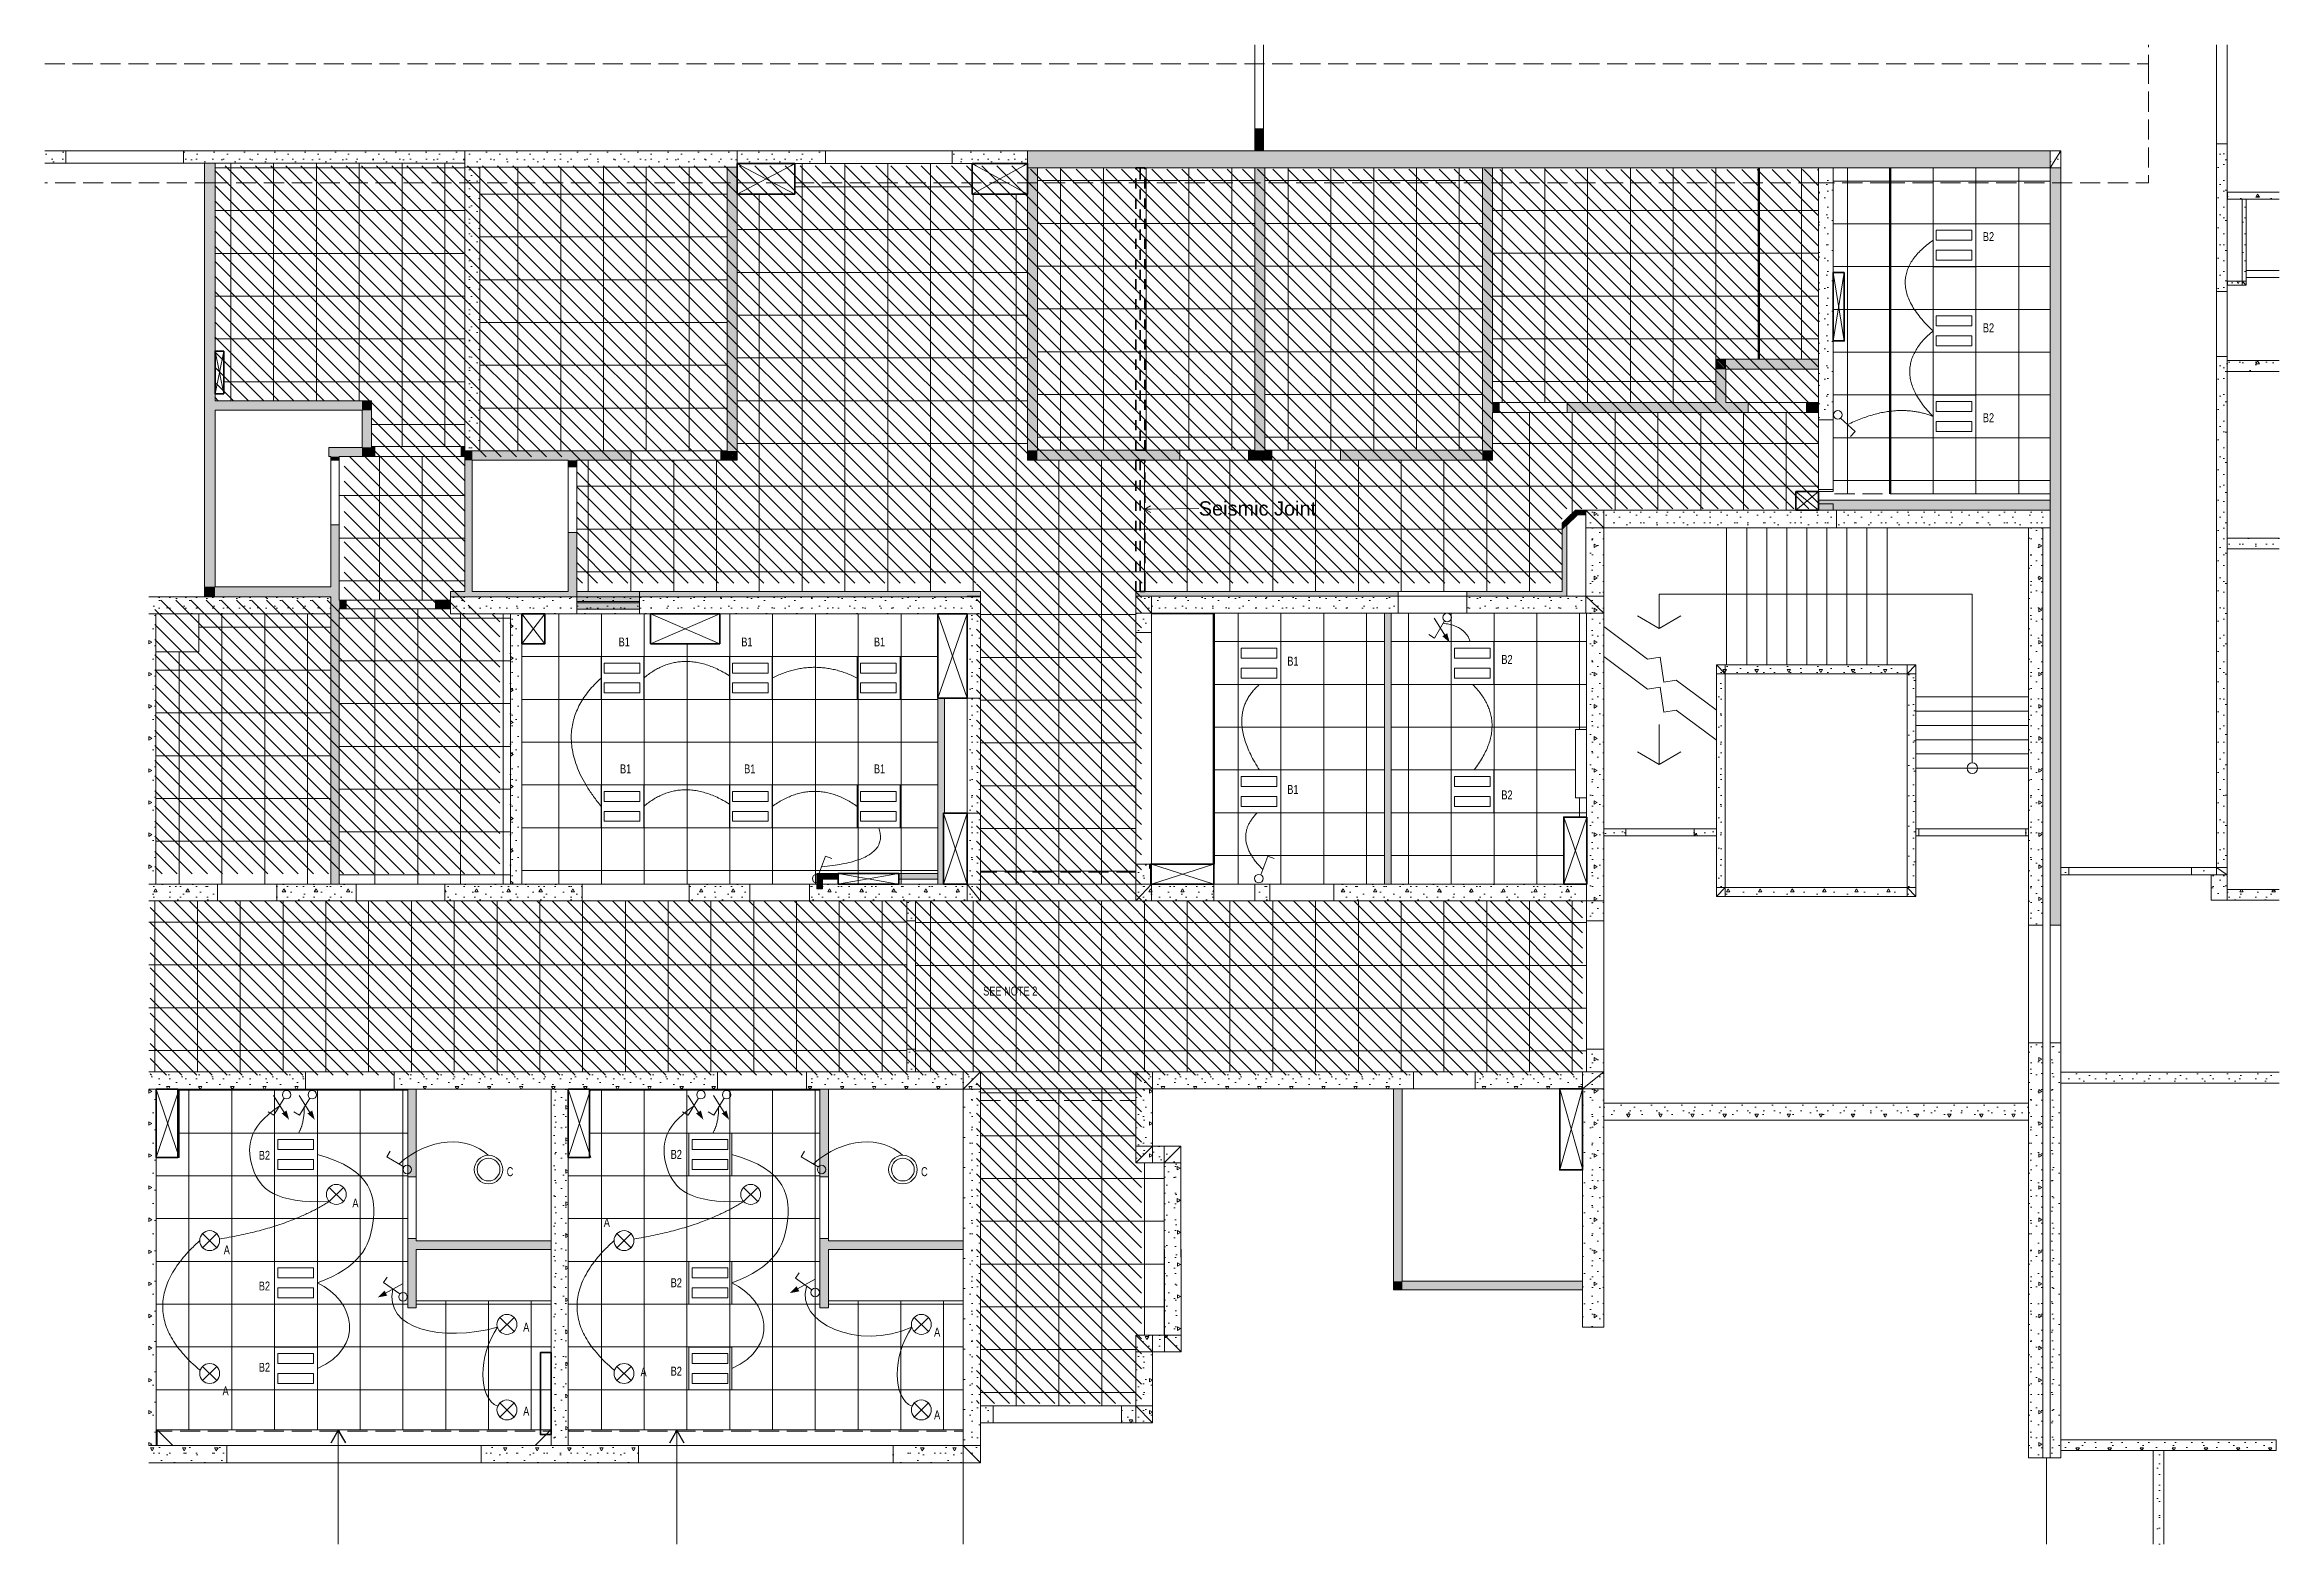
# Model space of a CAD drawing. Header units: millimetres. Extents: x 10620 to 41954, y -5252 to 15780.
import ezdxf

# ---------------------------------------------------------------- set-up
doc = ezdxf.new("R2010")
doc.units = ezdxf.units.MM
doc.linetypes.add('IMPORT-Hidden Line _2_', pattern=[391.222223, 282.222223, -109])
doc.linetypes.add('IMPORT-Small Dashed _2_', pattern=[282.222222, 141.111111, -141.111111])
for name, color, linetype, lineweight in [('0_Pen_No__1', 7, 'Continuous', 13), ('0_Pen_No__195', 252, 'Continuous', 13), ('0_Pen_No__21', 50, 'Continuous', 35), ('0_Pen_No__40', 4, 'Continuous', 18), ('A-Des_ Ceiling', 7, 'Continuous', 13), ('A-Des_ Ceiling_Pen_No__89', 123, 'Continuous', 13), ('A-Des_ Ceiling_Pen_No__90', 132, 'Continuous', 13), ('A-Des_ Columns_Pen_No__183', 20, 'Continuous', 18), ('A-Des_ Columns_Pen_No__24', 104, 'Continuous', 35), ('A-Des_ Columns_Pen_No__28', 14, 'Continuous', 35), ('A-Des_ Roof Beams_Pen_No__90', 132, 'Continuous', 13), ('A-Des_ Roofs_Pen_No__92', 23, 'Continuous', 13), ('A-Des_ Walls', 7, 'Continuous', 13), ('A-Des_ Walls_Pen_No__1', 7, 'Continuous', 13), ('A-Des_ Walls_Pen_No__216', 61, 'Continuous', 18), ('A-Des_ Walls_Pen_No__27', 7, 'Continuous', 13), ('A-Des_ Walls_Pen_No__7', 250, 'Continuous', 18), ('A-Des_ Walls_Pen_No__87', 251, 'Continuous', 13), ('A-DETL-____-OTLN', 90, 'Continuous', 13), ('A-DETL-GENF-OTLN', 92, 'Continuous', 25), ('A-Doc_ Reflected Ceiling Plan_Pen_No__1', 7, 'Continuous', 13), ('A-Doc_ Reflected Ceiling Plan_Pen_No__186', 212, 'Continuous', 50), ('A-Doc_ Reflected Ceiling Plan_Pen_No__221', 10, 'Continuous', 13), ('A-Doc_ Reflected Ceiling Plan_Pen_No__45', 161, 'Continuous', 25), ('A-Doc_ Reflected Ceiling Plan_Pen_No__5', 171, 'Continuous', 18), ('A-Doc_ Reflected Ceiling Plan_Pen_No__65', 151, 'Continuous', 13), ('A-Doc_ Reflected Ceiling Plan_Pen_No__85', 151, 'Continuous', 13), ('A-Doc_ Reflected Ceiling Plan_Pen_No__92', 23, 'Continuous', 13), ('G-____-____-TEXT', 231, 'Continuous', 13), ('L40 Reflected Ceiling Plans_GF Existing Ground Presentation Plan_2_dwg', 8, 'Continuous', 13), ('New_0_Pen_No__195', 252, 'Continuous', 13), ('New_A-Des_ Ceiling', 7, 'Continuous', 13), ('New_A-Des_ Ceiling_Pen_No__89', 123, 'Continuous', 13), ('New_A-Des_ Columns_Pen_No__183', 20, 'Continuous', 18), ('New_A-Des_ Columns_Pen_No__19', 7, 'Continuous', 13), ('New_A-Des_ Columns_Pen_No__28', 14, 'Continuous', 35), ('New_A-Des_ Walls_Pen_No__193', 9, 'Continuous', 13), ('New_A-Des_ Walls_Pen_No__27', 7, 'Continuous', 13)]:
    doc.layers.add(name, color=color, linetype=linetype, lineweight=lineweight)
doc.styles.add('Arial', font='arial.ttf', dxfattribs={"height": 200})
doc.styles.add('Arial Narrow', font='ARIALN.TTF', dxfattribs={"width": 0.9, "height": 125})
pattern_1 = [(0, (0, 0), (0, 779.423), [48.75, -401.25]), (0, (225, 389.7), (0, 779.423), [48.75, -401.25]), (60, (0, 0), (-675, 389.712), [48.75, -401.25]), (60, (450, 0), (-675, 389.712), [48.75, -401.25]), (120, (48.75, 0), (675, 389.711), [48.75, -401.25]), (120, (498.75, 0), (675, 389.711), [48.75, -401.25]), (0, (0, 75), (0, 150), [0, -150, 0, -225]), (45, (75, 75), (-106.066, 106.066), [0, -112.5, 0, -187.5])]
pattern_2 = [(0, (27354.4, 6208.3), (0, 600), []), (90, (27354.4, 6208.3), (-600, 4e-14), [])]
pattern_3 = [(0, (27342.17, 6208.3), (0, 600), []), (90, (27342.17, 6208.3), (-600, 4e-14), [])]
pattern_4 = [(0, (34654, 11654.4), (0, 600), []), (90, (34654, 11654.4), (-600, 4e-14), [])]
pattern_5 = [(180, (0, 0), (1e-13, 779.423), [48.75, -401.25]), (180, (-225, -389.7), (1e-13, 779.423), [48.75, -401.25]), (240, (0, 0), (-675, 389.711), [48.75, -401.25]), (240, (-450, 0), (-675, 389.711), [48.75, -401.25]), (300, (-48.75, 0), (675, 389.712), [48.75, -401.25]), (300, (-498.75, 0), (675, 389.712), [48.75, -401.25]), (180, (0, -75), (2e-14, 150), [0, -150, 0, -225]), (225, (-75, -75), (-106.066, 106.066), [0, -112.5, 0, -187.5])]
pattern_6 = [(270, (0, 0), (779.423, 5e-14), [48.75, -401.25]), (270, (389.7, -225), (779.423, 5e-14), [48.75, -401.25]), (330, (0, 0), (389.711, 675), [48.75, -401.25]), (330, (0, -450), (389.711, 675), [48.75, -401.25]), (30, (0, -48.75), (-389.711, 675), [48.75, -401.25]), (30, (0, -498.75), (-389.711, 675), [48.75, -401.25]), (270, (75, 0), (150, 9e-15), [0, -150, 0, -225]), (315, (75, -75), (106.066, 106.066), [0, -112.5, 0, -187.5])]
pattern_7 = [(90, (0, 0), (-779.423, 5e-14), [48.75, -401.25]), (90, (-389.7, 225), (-779.423, 5e-14), [48.75, -401.25]), (150, (0, 0), (389.711, 675), [48.75, -401.25]), (150, (0, 450), (389.711, 675), [48.75, -401.25]), (210, (0, 48.75), (-389.711, 675), [48.75, -401.25]), (210, (0, 498.75), (-389.711, 675), [48.75, -401.25]), (90, (-75, 0), (-150, 9e-15), [0, -150, 0, -225]), (135, (-75, 75), (106.066, 106.066), [0, -112.5, 0, -187.5])]
pattern_8 = [(359.911, (0, 0), (1.21, 779.422), [48.75, -401.25]), (359.911, (225.6, 389.4), (1.21, 779.422), [48.75, -401.25]), (59.911, (0, 0), (-674.394, 390.76), [48.75, -401.25]), (59.911, (450, -0.7), (-674.394, 390.76), [48.75, -401.25]), (119.911, (48.75, -0.07), (675.605, 388.663), [48.75, -401.25]), (119.911, (498.75, -0.8), (675.605, 388.663), [48.75, -401.25]), (359.911, (0.12, 75), (0.233, 149.9998), [0, -150, 0, -225]), (44.911, (75.12, 74.88), (-105.9011, 106.23065), [0, -112.5, 0, -187.5])]
pattern_9 = [(270.102, (0, 0), (779.422, 1.388), [48.75, -401.25]), (270.102, (390.1, -224.3), (779.422, 1.388), [48.75, -401.25]), (330.102, (0, 0), (388.51, 675.693), [48.75, -401.25]), (330.102, (0.8, -450), (388.51, 675.693), [48.75, -401.25]), (30.102, (0.09, -48.75), (-390.913, 674.305), [48.75, -401.25]), (30.102, (0.9, -498.75), (-390.913, 674.305), [48.75, -401.25]), (270.102, (75, 0.13), (149.9998, 0.267), [0, -150, 0, -225]), (315.102, (75.13, -74.87), (105.877, 106.2547), [0, -112.5, 0, -187.5])]

msp = doc.modelspace()

# ---------------------------------------------------------------- texts
at = {"layer": 'G-____-____-TEXT', "color": 7, "char_height": 125, "attachment_point": 1, "style": 'Arial Narrow'}
for s, insert, width in [('B2', (37797, 13151), 191.2), ('B2', (37797, 11872), 191.2), ('B2', (37797, 10611), 191.2), ('B1', (18667, 7466), 191.2), ('B1', (20387, 7466), 191.2), ('B1', (22247, 7466), 191.2), ('B2', (31045, 7221), 191.2), ('B1', (28043, 7197), 191.2), ('B1', (18687, 5686), 191.2), ('B1', (20427, 5686), 191.2), ('B1', (22247, 5686), 191.2), ('B1', (28043, 5397), 191.2), ('B2', (31045, 5321), 191.2), ('SEE NOTE 2', (23779, 2570), 923.54), ('B2', (13622, 266), 191.2), ('C', (17098, 37), 111.84), ('B2', (19397, 279), 191.2), ('C', (22908, 37), 111.84), ('A', (14934, -403), 104.62), ('A', (18459, -677), 104.62), ('A', (13130, -1060), 104.62), ('B2', (13622, -1567), 191.2), ('B2', (19397, -1521), 191.2), ('A', (17329, -2143), 104.62), ('A', (23091, -2213), 104.62), ('B2', (13622, -2707), 191.2), ('A', (18974, -2773), 104.62), ('B2', (19397, -2761), 191.2), ('A', (13113, -3037), 104.62), ('A', (17329, -3323), 104.62), ('A', (23091, -3373), 104.62)]:
    msp.add_mtext(s, dxfattribs=dict(at, insert=insert, width=width))

# ---------------------------------------------------------------- blocks, each defined once
blk = doc.blocks.new('L40 Reflected Ceiling Plans_GF Existing Ground Presentation Plan_2_dwg_Column_1_4-12208762-Existing Enlarged Layout 2 RCP')
at = {"layer": 'A-Des_ Columns_Pen_No__28', "color": 253}
for p, q in [((20330, 14113), (20330, 14083)), ((21140, 14113), (20330, 14113)), ((21140, 14083), (21140, 14113)), ((20330, 14083), (20330, 13683)), ((21140, 13683), (21140, 14083)), ((20330, 13683), (21140, 13683))]:
    blk.add_line(p, q, dxfattribs=at)
blk = doc.blocks.new('L40 Reflected Ceiling Plans_GF Existing Ground Presentation Plan_2_dwg_Column_2_4-12208763-Existing Enlarged Layout 2 RCP')
at = {"layer": 'A-Des_ Columns_Pen_No__28', "color": 253}
for p, q in [((35494, 9513), (35174, 9513)), ((35174, 9513), (35174, 9272)), ((35494, 9393), (35494, 9513)), ((35174, 9272), (35174, 9253)), ((35174, 9253), (35494, 9253)), ((35494, 9343), (35494, 9393)), ((35494, 9272), (35494, 9343)), ((35494, 9253), (35494, 9272))]:
    blk.add_line(p, q, dxfattribs=at)
blk = doc.blocks.new('L40 Reflected Ceiling Plans_GF Existing Ground Presentation Plan_2_dwg_Column_3_4-12208764-Existing Enlarged Layout 2 RCP')
at = {"layer": 'A-Des_ Columns_Pen_No__28', "color": 253}
blk.add_line((13130, 10884), (13130, 11484), dxfattribs=at)
at = {"layer": 'A-Des_ Columns_Pen_No__28', "color": 253, "flags": 128}
blk.add_lwpolyline([(13130, 11484), (13010, 11484), (13010, 10884), (13130, 10884)], dxfattribs=at)
blk = doc.blocks.new('L40 Reflected Ceiling Plans_GF Existing Ground Presentation Plan_2_dwg_Wall_3_4-12208765-Existing Enlarged Layout 2 RCP')
at = {"layer": 'A-Des_ Walls'}
h = blk.add_hatch(dxfattribs=at)
h.set_pattern_fill('FP_1', color=9, style=0, pattern_type=2)
h.set_pattern_definition(pattern_1)
h.paths.add_polyline_path([(41224, 11199), (41954, 11199), (41954, 11349), (41224, 11349)])
at = {"layer": 'A-Des_ Walls', "color": 9}
for p, q in [((41224, 11349), (41224, 11199)), ((41954, 11349), (41224, 11349)), ((41224, 11199), (41954, 11199))]:
    blk.add_line(p, q, dxfattribs=at)
at = {"layer": 'A-Des_ Walls_Pen_No__27', "color": 9}
for p, q in [((41224, 11349), (41224, 11199)), ((41954, 11349), (41224, 11349)), ((41224, 11199), (41954, 11199))]:
    blk.add_line(p, q, dxfattribs=at)
blk = doc.blocks.new('L40 Reflected Ceiling Plans_GF Existing Ground Presentation Plan_2_dwg_Wall_4_4-12208766-Existing Enlarged Layout 2 RCP')
at = {"layer": 'A-Des_ Walls', "color": 9, "flags": 128}
for points in [[(41227, 13713), (41225, 13713), (41225, 13613)], [(41225, 13613), (41227, 13613), (41227, 13713)]]:
    blk.add_lwpolyline(points, dxfattribs=at)
at = {"layer": 'A-Des_ Walls_Pen_No__27', "color": 9}
blk.add_line((41227, 13713), (41225, 13713), dxfattribs=at)
at = {"layer": 'A-Des_ Walls_Pen_No__27', "color": 9, "flags": 128}
blk.add_lwpolyline([(41225, 13613), (41227, 13613), (41227, 13713)], dxfattribs=at)
blk = doc.blocks.new('L40 Reflected Ceiling Plans_GF Existing Ground Presentation Plan_2_dwg_Wall_5_4-12208767-Existing Enlarged Layout 2 RCP')
at = {"layer": 'A-Des_ Walls'}
h = blk.add_hatch(dxfattribs=at)
h.set_pattern_fill('FP_1', color=9, style=0, pattern_type=2)
h.set_pattern_definition(pattern_1)
h.paths.add_polyline_path([(41489, 13613), (41954, 13613), (41954, 13713), (41225, 13713), (41225, 13613), (41434, 13613)])
at = {"layer": 'A-Des_ Walls', "color": 9}
for p, q in [((41434, 13613), (41489, 13613)), ((41489, 13613), (41954, 13613))]:
    blk.add_line(p, q, dxfattribs=at)
at = {"layer": 'A-Des_ Walls', "color": 9, "flags": 128}
blk.add_lwpolyline([(41954, 13713), (41225, 13713), (41225, 13613), (41434, 13613)], dxfattribs=at)
at = {"layer": 'A-Des_ Walls_Pen_No__27', "color": 9}
for p, q in [((41954, 13713), (41225, 13713)), ((41225, 13613), (41434, 13613)), ((41489, 13613), (41954, 13613))]:
    blk.add_line(p, q, dxfattribs=at)
blk = doc.blocks.new('L40 Reflected Ceiling Plans_GF Existing Ground Presentation Plan_2_dwg_Wall_6_4-12208768-Existing Enlarged Layout 2 RCP')
at = {"layer": 'A-Des_ Walls'}
for points in [[(12860, 8179), (13010, 8179), (13010, 14118), (12860, 14118), (12860, 10523)], [(12860, 8038), (13010, 8038), (13010, 8179)], [(12860, 8038), (13010, 8179), (12860, 8179)]]:
    blk.add_hatch(color=10, dxfattribs=at).paths.add_polyline_path(points)
at = {"layer": 'A-Des_ Walls_Pen_No__27', "color": 9}
for p, q in [((13010, 11484), (13010, 14083)), ((13010, 10884), (13010, 11484)), ((13010, 10787), (13010, 10884)), ((13010, 10784), (13010, 10787)), ((13010, 8179), (13010, 10654))]:
    blk.add_line(p, q, dxfattribs=at)
at = {"layer": 'A-Des_ Walls_Pen_No__27', "color": 9, "flags": 128}
for points in [[(13010, 14083), (13010, 14118), (12860, 14118)], [(12860, 14118), (12860, 8038), (13010, 8038)]]:
    blk.add_lwpolyline(points, dxfattribs=at)
blk = doc.blocks.new('L40 Reflected Ceiling Plans_GF Existing Ground Presentation Plan_2_dwg_Wall_7_4-12208769-Existing Enlarged Layout 2 RCP')
at = {"layer": 'A-Des_ Walls'}
blk.add_hatch(color=10, dxfattribs=at).paths.add_polyline_path([(14630, 8038), (14630, 8179), (13010, 8179), (13010, 8038), (14536, 8038)])
at = {"layer": 'A-Des_ Walls_Pen_No__27', "color": 9}
for p, q in [((14630, 8179), (13010, 8179)), ((13010, 8038), (14630, 8038))]:
    blk.add_line(p, q, dxfattribs=at)
blk = doc.blocks.new('L40 Reflected Ceiling Plans_GF Existing Ground Presentation Plan_2_dwg_Column_4_4-12208770-Existing Enlarged Layout 2 RCP')
at = {"layer": 'A-Des_ Columns_Pen_No__28', "color": 253}
for p, q in [((23555, 7798), (23145, 7798)), ((23145, 7798), (23145, 6613)), ((23555, 6613), (23555, 7798)), ((23145, 6613), (23235, 6613)), ((23235, 6613), (23555, 6613))]:
    blk.add_line(p, q, dxfattribs=at)
blk = doc.blocks.new('L40 Reflected Ceiling Plans_GF Existing Ground Presentation Plan_2_dwg_Column_5_4-12208771-Existing Enlarged Layout 2 RCP')
at = {"layer": 'A-Des_ Columns_Pen_No__28', "color": 253}
for p, q in [((23555, 5003), (23235, 5003)), ((23555, 4008), (23555, 5003)), ((23225, 4008), (23555, 4008))]:
    blk.add_line(p, q, dxfattribs=at)
at = {"layer": 'A-Des_ Columns_Pen_No__28', "color": 253, "flags": 128}
blk.add_lwpolyline([(23235, 5003), (23225, 5003), (23225, 4008)], dxfattribs=at)
blk = doc.blocks.new('L40 Reflected Ceiling Plans_GF Existing Ground Presentation Plan_2_dwg_Slab_7_4-12208777-Existing Enlarged Layout 2 RCP')
at = {"layer": 'A-Des_ Ceiling'}
h = blk.add_hatch(dxfattribs=at)
h.set_pattern_fill('FP_2', color=9, style=0, pattern_type=2)
h.set_pattern_definition([(0, (15642.6, -1884.13), (0, 600), []), (90, (15642.6, -1884.13), (-600, 4e-14), [])])
h.paths.add_polyline_path([(17720, -3647), (17720, -1837), (15830, -1837), (15830, -1937), (15710, -1937), (15710, 1133), (12503, 1133), (12503, 173), (12185, 173), (12185, -3647), (15830, -3647)])
h.paths.add_polyline_path([(15291, -1789), (15385, -1694), (15423, -1764), (15404, -1768)])
h.paths.add_polyline_path([(14406, 703), (14304, 790), (14371, 832), (14396, 740)])
h.paths.add_polyline_path([(14046, 703), (13944, 790), (14011, 832), (14017, 811)])
at = {"layer": 'A-Des_ Ceiling_Pen_No__89', "color": 9}
for p, q in [((14275, 1133), (12503, 1133)), ((15520, 1133), (14275, 1133)), ((15710, 1133), (15520, 1133)), ((15710, -97), (15710, 1133)), ((12185, 173), (12185, -3647)), ((15710, -962), (15710, -97)), ((15710, -1937), (15710, -962)), ((15830, -1837), (15830, -1937)), ((17720, -1837), (15830, -1837)), ((17720, -3647), (17720, -1837)), ((15830, -1937), (15710, -1937)), ((12185, -3647), (17720, -3647))]:
    blk.add_line(p, q, dxfattribs=at)
at = {"layer": 'A-Des_ Ceiling_Pen_No__89', "color": 9, "flags": 128}
blk.add_lwpolyline([(12503, 1133), (12503, 173), (12185, 173)], dxfattribs=at)
blk = doc.blocks.new('L40 Reflected Ceiling Plans_GF Existing Ground Presentation Plan_2_dwg_Slab_8_4-12208778-Existing Enlarged Layout 2 RCP')
at = {"layer": 'A-Des_ Ceiling'}
h = blk.add_hatch(dxfattribs=at)
h.set_pattern_fill('FP_3', color=9, style=0, pattern_type=2)
h.set_pattern_definition([(0, (21424.7, -1884.13), (0, 600), []), (90, (21424.7, -1884.13), (-600, 4e-14), [])])
h.paths.add_polyline_path([(18453, -3647), (23500, -3647), (23500, -1837), (21610, -1837), (21610, -1937), (21490, -1937), (21490, 1133), (18260, 1133), (18260, 173), (17960, 173), (17960, -3647)])
h.paths.add_polyline_path([(21069, -1729), (21163, -1633), (21201, -1704), (21149, -1714)])
h.paths.add_polyline_path([(20216, 703), (20114, 790), (20181, 832), (20203, 751)])
h.paths.add_polyline_path([(19856, 703), (19754, 790), (19821, 832), (19827, 811)])
at = {"layer": 'A-Des_ Ceiling_Pen_No__89', "color": 9}
for p, q in [((20055, 1133), (18260, 1133)), ((21300, 1133), (20055, 1133)), ((17960, 173), (17960, -3647)), ((21490, -962), (21490, -97)), ((21490, -1937), (21490, -962)), ((21610, -1837), (21610, -1937)), ((23500, -1837), (21610, -1837)), ((23500, -3647), (23500, -1837)), ((21610, -1937), (21490, -1937)), ((17960, -3647), (23500, -3647))]:
    blk.add_line(p, q, dxfattribs=at)
at = {"layer": 'A-Des_ Ceiling_Pen_No__89', "color": 9, "flags": 128}
for points in [[(18260, 1133), (18260, 173), (17960, 173)], [(21490, -97), (21490, 1133), (21300, 1133)]]:
    blk.add_lwpolyline(points, dxfattribs=at)
blk = doc.blocks.new('L40 Reflected Ceiling Plans_GF Existing Ground Presentation Plan_2_dwg_Slab_11_4-12208781-Existing Enlarged Layout 2 RCP')
at = {"layer": 'New_A-Des_ Ceiling'}
h = blk.add_hatch(dxfattribs=at)
h.set_pattern_fill('FP_4', color=9, style=0, pattern_type=2)
h.set_pattern_definition(pattern_2)
h.paths.add_polyline_path([(27800, 4008), (29408, 4008), (29408, 7808), (27015, 7808), (27015, 4008), (27590, 4008)])
at = {"layer": 'New_A-Des_ Ceiling_Pen_No__89', "color": 9}
for p, q in [((27015, 7808), (27015, 4008)), ((27015, 4008), (27590, 4008)), ((27590, 4008), (27800, 4008)), ((27800, 4008), (28695, 4008)), ((28695, 4008), (29408, 4008))]:
    blk.add_line(p, q, dxfattribs=at)
at = {"layer": 'New_A-Des_ Ceiling_Pen_No__89', "color": 9, "flags": 128}
blk.add_lwpolyline([(29408, 4008), (29408, 7808), (27015, 7808)], dxfattribs=at)
blk = doc.blocks.new('L40 Reflected Ceiling Plans_GF Existing Ground Presentation Plan_2_dwg_Slab_12_4-12208782-Existing Enlarged Layout 2 RCP')
at = {"layer": 'New_A-Des_ Ceiling'}
h = blk.add_hatch(dxfattribs=at)
h.set_pattern_fill('FP_5', color=9, style=0, pattern_type=2)
h.set_pattern_definition(pattern_3)
h.paths.add_polyline_path([(29498, 4008), (31920, 4008), (31920, 4948), (32240, 4948), (32240, 5216), (32085, 5216), (32085, 6176), (32240, 6176), (32240, 7808), (29498, 7808), (29498, 4948)])
h.paths.add_polyline_path([(30320, 7397), (30218, 7484), (30286, 7526), (30291, 7505)])
at = {"layer": 'New_A-Des_ Ceiling_Pen_No__89', "color": 9}
for p, q in [((29498, 7808), (29498, 4008)), ((29600, 7808), (29498, 7808)), ((30560, 7808), (29600, 7808)), ((32240, 7808), (30560, 7808)), ((32240, 6176), (32240, 7808)), ((32240, 5216), (32240, 6176)), ((32240, 5216), (32085, 5216)), ((32240, 4948), (32240, 5216)), ((31920, 4948), (32240, 4948)), ((31920, 4008), (31920, 4948)), ((29498, 4008), (31920, 4008))]:
    blk.add_line(p, q, dxfattribs=at)
at = {"layer": 'New_A-Des_ Ceiling_Pen_No__89', "color": 9, "flags": 128}
blk.add_lwpolyline([(32085, 5216), (32085, 6176), (32240, 6176), (32240, 5216)], dxfattribs=at)
blk = doc.blocks.new('L40 Reflected Ceiling Plans_GF Existing Ground Presentation Plan_2_dwg_Slab_13_4-12208783-Existing Enlarged Layout 2 RCP')
at = {"layer": 'A-Des_ Ceiling'}
h = blk.add_hatch(dxfattribs=at)
h.set_pattern_fill('FP_6', color=9, style=0, pattern_type=2)
h.set_pattern_definition([(0, (36499, 9667.3), (0, 600), []), (90, (36499, 9667.3), (-600, 4e-14), [])])
h.paths.add_polyline_path([(38739, 9483), (38739, 14053), (36499, 14053), (36499, 9483)])
at = {"layer": 'A-Des_ Ceiling_Pen_No__89', "color": 9}
for p, q in [((38739, 9483), (38739, 14053)), ((36499, 9483), (38739, 9483))]:
    blk.add_line(p, q, dxfattribs=at)
at = {"layer": 'A-Des_ Ceiling_Pen_No__89', "color": 9, "flags": 128}
blk.add_lwpolyline([(38739, 14053), (36499, 14053), (36499, 9483)], dxfattribs=at)
blk = doc.blocks.new('L40 Reflected Ceiling Plans_GF Existing Ground Presentation Plan_2_dwg_Slab_14_4-12208784-Existing Enlarged Layout 2 RCP')
at = {"layer": 'A-Des_ Ceiling'}
h = blk.add_hatch(dxfattribs=at)
h.set_pattern_fill('FP_7', color=9, style=0, pattern_type=2)
h.set_pattern_definition(pattern_4)
h.paths.add_polyline_path([(31585, 10763), (34054, 10763), (34054, 11368), (34654, 11368), (34654, 14053), (30920, 14053), (30920, 10763), (31015, 10763)])
at = {"layer": 'A-Des_ Ceiling_Pen_No__89', "color": 9}
for p, q in [((30920, 14053), (30920, 14030)), ((34654, 14053), (30920, 14053)), ((34654, 14030), (34654, 14053)), ((31015, 10763), (31970, 10763))]:
    blk.add_line(p, q, dxfattribs=at)
at = {"layer": 'A-Des_ Ceiling_Pen_No__89', "color": 9, "flags": 128}
for points in [[(30920, 14030), (30920, 10763), (31015, 10763)], [(34054, 11368), (34654, 11368), (34654, 14030)], [(31970, 10763), (34054, 10763), (34054, 11368)]]:
    blk.add_lwpolyline(points, dxfattribs=at)
blk = doc.blocks.new('L40 Reflected Ceiling Plans_GF Existing Ground Presentation Plan_2_dwg_Slab_15_4-12208785-Existing Enlarged Layout 2 RCP')
at = {"layer": 'A-Des_ Ceiling'}
h = blk.add_hatch(dxfattribs=at)
h.set_pattern_fill('FP_8', color=9, style=0, pattern_type=2)
h.set_pattern_definition([(0, (29254.7, 12073.3), (0, 600), []), (90, (29254.7, 12073.3), (-600, 4e-14), [])])
h.paths.add_polyline_path([(30780, 10093), (30780, 14053), (27730, 14053), (27730, 10093), (30204, 10093)])
at = {"layer": 'A-Des_ Ceiling_Pen_No__89', "color": 9}
for p, q in [((27730, 14033), (27730, 10093)), ((30780, 14033), (30780, 14053)), ((27730, 10093), (27825, 10093)), ((27825, 10093), (28790, 10093))]:
    blk.add_line(p, q, dxfattribs=at)
at = {"layer": 'A-Des_ Ceiling_Pen_No__89', "color": 9, "flags": 128}
for points in [[(30780, 14053), (27730, 14053), (27730, 14033)], [(28790, 10093), (30780, 10093), (30780, 14033)]]:
    blk.add_lwpolyline(points, dxfattribs=at)
blk = doc.blocks.new('L40 Reflected Ceiling Plans_GF Existing Ground Presentation Plan_2_dwg_Slab_16_4-12208786-Existing Enlarged Layout 2 RCP')
at = {"layer": 'A-Des_ Ceiling'}
h = blk.add_hatch(dxfattribs=at)
h.set_pattern_fill('FP_9', color=9, style=0, pattern_type=2)
h.set_pattern_definition([(0, (26064.7, 12073.3), (0, 600), []), (90, (26064.7, 12073.3), (-600, 4e-14), [])])
h.paths.add_polyline_path([(27500, 10093), (27590, 10093), (27590, 14053), (24540, 14053), (24540, 10093), (26535, 10093)])
at = {"layer": 'A-Des_ Ceiling_Pen_No__89', "color": 9}
for p, q in [((24540, 14053), (24540, 14033)), ((27590, 14053), (24540, 14053)), ((24540, 14033), (24540, 10093)), ((27590, 14033), (27590, 14053)), ((24540, 10093), (26535, 10093)), ((26535, 10093), (27500, 10093))]:
    blk.add_line(p, q, dxfattribs=at)
at = {"layer": 'A-Des_ Ceiling_Pen_No__89', "color": 9, "flags": 128}
blk.add_lwpolyline([(27500, 10093), (27590, 10093), (27590, 14033)], dxfattribs=at)
blk = doc.blocks.new('L40 Reflected Ceiling Plans_GF Existing Ground Presentation Plan_2_dwg_Slab_17_4-12208787-Existing Enlarged Layout 2 RCP')
at = {"layer": 'A-Des_ Ceiling'}
h = blk.add_hatch(dxfattribs=at)
h.set_pattern_fill('FP_10', color=9, style=0, pattern_type=2)
h.set_pattern_definition([(0, (18454.7, 10083.3), (0, 600), []), (90, (18454.7, 10083.3), (-600, 4e-14), [])])
h.paths.add_polyline_path([(20100, 10083), (20190, 10083), (20190, 14063), (16720, 14063), (16720, 10083), (18845, 10083)])
at = {"layer": 'A-Des_ Ceiling_Pen_No__89', "color": 9}
for p, q in [((16720, 10083), (18845, 10083)), ((18845, 10083), (20100, 10083))]:
    blk.add_line(p, q, dxfattribs=at)
at = {"layer": 'A-Des_ Ceiling_Pen_No__89', "color": 9, "flags": 128}
blk.add_lwpolyline([(20100, 10083), (20190, 10083), (20190, 14063), (16720, 14063), (16720, 10083)], dxfattribs=at)
blk = doc.blocks.new('L40 Reflected Ceiling Plans_GF Existing Ground Presentation Plan_2_dwg_Slab_18_4-12208788-Existing Enlarged Layout 2 RCP')
at = {"layer": 'A-Des_ Ceiling'}
h = blk.add_hatch(dxfattribs=at)
h.set_pattern_fill('FP_11', color=9, style=0, pattern_type=2)
h.set_pattern_definition([(0, (17049.7, 5938.3), (0, 600), []), (90, (17049.7, 5938.3), (-600, 4e-14), [])])
h.paths.add_polyline_path([(16230, 4008), (17150, 4008), (17150, 7798), (16310, 7798), (16310, 7868), (14750, 7868), (14750, 4008), (14985, 4008)])
at = {"layer": 'A-Des_ Ceiling_Pen_No__89', "color": 9}
for p, q in [((17150, 4008), (17150, 7798)), ((14750, 4008), (14985, 4008)), ((14985, 4008), (16230, 4008)), ((16230, 4008), (17150, 4008))]:
    blk.add_line(p, q, dxfattribs=at)
at = {"layer": 'A-Des_ Ceiling_Pen_No__89', "color": 9, "flags": 128}
for points in [[(16310, 7798), (16310, 7868), (16100, 7868), (14845, 7868), (14750, 7868)], [(14750, 7868), (14750, 4151), (14750, 4008)], [(17150, 7798), (16877, 7798), (16310, 7798)]]:
    blk.add_lwpolyline(points, dxfattribs=at)
blk = doc.blocks.new('L40 Reflected Ceiling Plans_GF Existing Ground Presentation Plan_2_dwg_Slab_20_4-12208789-Existing Enlarged Layout 2 RCP')
at = {"layer": 'A-Des_ Ceiling'}
h = blk.add_hatch(dxfattribs=at)
h.set_pattern_fill('FP_12', color=9, style=0, pattern_type=2)
h.set_pattern_definition([(0, (15629.7, 11053.3), (0, 600), []), (90, (15629.7, 11053.3), (-600, 4e-14), [])])
h.paths.add_polyline_path([(16460, 10143), (16510, 10143), (16510, 14118), (13010, 14118), (13010, 11484), (13130, 11484), (13130, 10884), (13010, 10884), (13010, 10784), (15200, 10784), (15200, 10143), (16276, 10143)])
at = {"layer": 'A-Des_ Ceiling_Pen_No__89', "color": 9}
for p, q in [((14750, 14118), (13010, 14118)), ((13010, 14118), (13010, 14083)), ((16510, 10143), (16510, 14083)), ((13010, 10787), (13010, 10784)), ((15200, 10143), (15206, 10143)), ((15206, 10143), (15250, 10143)), ((16460, 10143), (16507, 10143)), ((16507, 10143), (16510, 10143))]:
    blk.add_line(p, q, dxfattribs=at)
at = {"layer": 'A-Des_ Ceiling_Pen_No__89', "color": 9, "flags": 128}
for points in [[(16510, 14083), (16510, 14118), (14750, 14118)], [(13010, 14083), (13010, 11484), (13130, 11484), (13130, 10884), (13010, 10884), (13010, 10787)], [(13010, 10784), (14750, 10784), (15200, 10784), (15200, 10143)], [(15250, 10143), (16269, 10143), (16460, 10143)]]:
    blk.add_lwpolyline(points, dxfattribs=at)
blk = doc.blocks.new('L40 Reflected Ceiling Plans_GF Existing Ground Presentation Plan_2_dwg_Slab_24_4-12208793-Existing Enlarged Layout 2 RCP')
at = {"layer": 'A-Des_ Ceiling'}
h = blk.add_hatch(dxfattribs=at)
h.set_pattern_fill('FP_13', color=9, style=0, pattern_type=2)
h.set_pattern_definition([(0, (22361.76, 2873.3), (0, 600), []), (90, (22361.76, 2873.3), (-600, 4e-14), [])])
h.paths.add_polyline_path([(13875, 1373), (22710, 1373), (22710, 3773), (12078, 3773), (12078, 1373), (13045, 1373)])
at = {"layer": 'A-Des_ Ceiling_Pen_No__89', "color": 9}
for p, q in [((12099, 3773), (12078, 3773)), ((13045, 3773), (12099, 3773)), ((13875, 3773), (13045, 3773)), ((14985, 3773), (13875, 3773)), ((16230, 3773), (14985, 3773)), ((18155, 3773), (16230, 3773)), ((19655, 3773), (18155, 3773)), ((20505, 3773), (19655, 3773)), ((21345, 3773), (20505, 3773)), ((22710, 3773), (21345, 3773)), ((22710, 3494), (22710, 3773)), ((22710, 1694), (22710, 3494)), ((12078, 1373), (12099, 1373)), ((12099, 1373), (14275, 1373)), ((14275, 1373), (15520, 1373)), ((15520, 1373), (20055, 1373)), ((20055, 1373), (21300, 1373))]:
    blk.add_line(p, q, dxfattribs=at)
at = {"layer": 'A-Des_ Ceiling_Pen_No__89', "color": 9, "flags": 128}
blk.add_lwpolyline([(21300, 1373), (22710, 1373), (22710, 1694)], dxfattribs=at)
blk = doc.blocks.new('L40 Reflected Ceiling Plans_GF Existing Ground Presentation Plan_2_dwg_Slab_26_4-12208795-Existing Enlarged Layout 2 RCP')
at = {"layer": 'A-Des_ Ceiling'}
h = blk.add_hatch(dxfattribs=at)
h.set_pattern_fill('FP_14', color=9, style=0, pattern_type=2)
h.set_pattern_definition([(0, (13104.7, 4008.3), (0, 600), []), (90, (13104.7, 4008.3), (-600, 4e-14), [])])
h.paths.add_polyline_path([(14536, 4008), (14630, 4008), (14630, 7798), (12780, 7798), (12780, 7263), (12180, 7263), (12180, 4008), (13875, 4008)])
at = {"layer": 'A-Des_ Ceiling_Pen_No__89', "color": 9}
for p, q in [((14630, 7798), (12780, 7798)), ((14630, 4151), (14630, 7798)), ((12180, 7263), (12180, 4151)), ((12180, 4151), (12180, 4008)), ((14630, 4008), (14630, 4151)), ((12180, 4008), (13045, 4008)), ((13045, 4008), (13875, 4008)), ((13875, 4008), (14630, 4008))]:
    blk.add_line(p, q, dxfattribs=at)
at = {"layer": 'A-Des_ Ceiling_Pen_No__89', "color": 9, "flags": 128}
blk.add_lwpolyline([(12780, 7798), (12780, 7263), (12180, 7263)], dxfattribs=at)
blk = doc.blocks.new('L40 Reflected Ceiling Plans_GF Existing Ground Presentation Plan_2_dwg_Slab_27_4-12208796-Existing Enlarged Layout 2 RCP')
at = {"layer": 'A-Des_ Ceiling'}
h = blk.add_hatch(dxfattribs=at)
h.set_pattern_fill('FP_15', color=9, style=0, pattern_type=2)
h.set_pattern_definition([(0, (23639.7, 5266.75), (0, 600), []), (90, (23639.7, 5266.75), (-600, 4e-14), [])])
h.paths.add_polyline_path([(28695, 1373), (32240, 1373), (32240, 3773), (22830, 3773), (22830, 1373), (27800, 1373)])
at = {"layer": 'A-Des_ Ceiling_Pen_No__89', "color": 9}
for p, q in [((23684, 3773), (22830, 3773)), ((22830, 3773), (22830, 3494)), ((23740, 3773), (23684, 3773)), ((25920, 3773), (23740, 3773)), ((25997, 3773), (25920, 3773)), ((27015, 3773), (25997, 3773)), ((27590, 3773), (27015, 3773)), ((27800, 3773), (27590, 3773)), ((28695, 3773), (27800, 3773)), ((32185, 3773), (28695, 3773)), ((32240, 3773), (32185, 3773)), ((32240, 3494), (32240, 3773)), ((22830, 3494), (22830, 1694)), ((32240, 1694), (32240, 3494)), ((22830, 1694), (22830, 1373)), ((22830, 1373), (23740, 1373)), ((23740, 1373), (25920, 1373)), ((25920, 1373), (29815, 1373)), ((29815, 1373), (30677, 1373)), ((30677, 1373), (32185, 1373))]:
    blk.add_line(p, q, dxfattribs=at)
at = {"layer": 'A-Des_ Ceiling_Pen_No__89', "color": 9, "flags": 128}
blk.add_lwpolyline([(32185, 1373), (32240, 1373), (32240, 1694)], dxfattribs=at)
blk = doc.blocks.new('L40 Reflected Ceiling Plans_GF Existing Ground Presentation Plan_2_dwg_Slab_28_4-12208797-Existing Enlarged Layout 2 RCP')
at = {"layer": 'A-Des_ Ceiling'}
h = blk.add_hatch(dxfattribs=at)
h.set_pattern_fill('FP_16', color=9, style=0, pattern_type=2)
h.set_pattern_definition([(0, (23639.7, 4186.64), (0, 600), []), (90, (23639.7, 4186.64), (-600, 4e-14), [])])
h.paths.add_polyline_path([(23740, 4008), (25920, 4008), (25920, 8113), (31900, 8113), (31900, 9068), (32085, 9253), (35174, 9253), (35174, 9513), (35494, 9513), (35494, 10623), (30920, 10623), (30920, 9953), (24400, 9953), (24400, 13683), (23625, 13683), (23625, 14113), (21140, 14113), (21140, 13683), (20330, 13683), (20330, 9953), (18080, 9953), (18080, 8113), (23740, 8113), (23740, 4288)])
at = {"layer": 'A-Des_ Ceiling_Pen_No__89', "color": 9}
for p, q in [((21568, 14113), (21140, 14113)), ((21140, 14113), (21140, 14083)), ((23343, 14113), (21568, 14113)), ((23625, 14113), (23343, 14113)), ((23625, 14083), (23625, 14113)), ((20330, 13683), (20330, 9953)), ((31015, 10623), (30920, 10623)), ((34505, 10623), (31970, 10623)), ((35325, 10623), (34505, 10623)), ((35494, 9543), (35494, 10518)), ((18080, 9858), (18080, 8938)), ((20100, 9953), (18845, 9953)), ((20330, 9953), (20100, 9953)), ((27500, 9953), (26535, 9953)), ((27825, 9953), (27500, 9953)), ((28790, 9953), (27825, 9953)), ((35494, 9513), (35494, 9543)), ((31900, 9068), (32020, 9188)), ((32020, 9188), (32085, 9253)), ((32085, 9253), (32230, 9253)), ((32230, 9253), (35174, 9253)), ((35174, 9253), (35174, 9272)), ((18080, 8938), (18080, 8227)), ((31900, 8227), (31900, 9068)), ((18080, 8227), (18080, 8113)), ((31900, 8113), (31900, 8227)), ((18080, 8113), (18960, 8113)), ((18960, 8113), (23684, 8113)), ((23684, 8113), (23740, 8113)), ((23740, 8113), (23740, 8048)), ((23740, 8048), (23740, 8038)), ((23740, 8038), (23740, 4008)), ((25920, 7538), (25920, 8113)), ((25920, 8113), (25997, 8113)), ((25997, 8113), (29600, 8113)), ((29600, 8113), (30560, 8113)), ((25920, 4288), (25920, 7538)), ((25920, 4008), (25920, 4288)), ((23740, 4008), (25920, 4008))]:
    blk.add_line(p, q, dxfattribs=at)
at = {"layer": 'A-Des_ Ceiling_Pen_No__89', "color": 9, "flags": 128}
for points in [[(21140, 14083), (21140, 13683), (20330, 13683)], [(24400, 13683), (23625, 13683), (23625, 14083)], [(26535, 9953), (25920, 9953), (24400, 9953), (24400, 13683)], [(30920, 10623), (30920, 9953), (28790, 9953)], [(31970, 10623), (31900, 10623), (31015, 10623)], [(35494, 10518), (35494, 10623), (35325, 10623)], [(18845, 9953), (18080, 9953), (18080, 9858)], [(35174, 9272), (35174, 9513), (35494, 9513)], [(30560, 8113), (30920, 8113), (31900, 8113)]]:
    blk.add_lwpolyline(points, dxfattribs=at)
blk = doc.blocks.new('L40 Reflected Ceiling Plans_GF Existing Ground Presentation Plan_2_dwg_Slab_29_4-12208798-Existing Enlarged Layout 2 RCP')
at = {"layer": 'A-Des_ Ceiling'}
h = blk.add_hatch(dxfattribs=at)
h.set_pattern_fill('FP_17', color=9, style=0, pattern_type=2)
h.set_pattern_definition([(0, (23640.4, 5278.54), (0, 600), []), (90, (23640.4, 5278.54), (-600, 4e-14), [])])
h.paths.add_polyline_path([(25717, -3312), (25920, -3312), (25920, -2319), (26316, -2319), (26316, 99), (25920, 99), (25920, 1138), (23740, 1138), (23740, -3312), (23917, -3312)])
at = {"layer": 'A-Des_ Ceiling_Pen_No__89', "color": 9}
for p, q in [((23740, 1138), (23740, -3277)), ((25920, 1138), (23740, 1138)), ((25920, 334), (25920, 1138)), ((25920, 99), (25920, 333)), ((25997, 99), (25920, 99)), ((26155, 99), (25997, 99)), ((26316, 99), (26155, 99)), ((26316, 98), (26316, 99)), ((26316, -2319), (26316, 98)), ((25920, -3277), (25920, -2319)), ((25920, -2319), (25997, -2319)), ((25997, -2319), (26316, -2319)), ((23917, -3312), (25717, -3312)), ((25717, -3312), (25920, -3312)), ((25920, -3312), (25920, -3277))]:
    blk.add_line(p, q, dxfattribs=at)
at = {"layer": 'A-Des_ Ceiling_Pen_No__89', "color": 9, "flags": 128}
blk.add_lwpolyline([(23740, -3277), (23740, -3312), (23917, -3312)], dxfattribs=at)
blk = doc.blocks.new('L40 Reflected Ceiling Plans_GF Existing Ground Presentation Plan_2_dwg_Slab_34_4-12208803-Existing Enlarged Layout 2 RCP')
at = {"layer": 'A-Des_ Ceiling'}
h = blk.add_hatch(dxfattribs=at)
h.set_pattern_fill('FP_18', color=9, style=0, pattern_type=2)
h.set_pattern_definition([(0, (15913.3, 8258.35), (0, 600), []), (90, (15913.3, 8258.35), (-600, 4e-14), [])])
h.paths.add_polyline_path([(16310, 7988), (16310, 8113), (16510, 8113), (16510, 10003), (14750, 10003), (14750, 7988), (16100, 7988)])
at = {"layer": 'A-Des_ Ceiling_Pen_No__89', "color": 9}
for p, q in [((15200, 10003), (14750, 10003)), ((14750, 10003), (14750, 9953)), ((14750, 9953), (14750, 9048)), ((15206, 10003), (15200, 10003)), ((15250, 10003), (15206, 10003)), ((16507, 10003), (16460, 10003)), ((16510, 10003), (16507, 10003)), ((14750, 9048), (14750, 7988)), ((14750, 7988), (14845, 7988)), ((14845, 7988), (16100, 7988))]:
    blk.add_line(p, q, dxfattribs=at)
at = {"layer": 'A-Des_ Ceiling_Pen_No__89', "color": 9, "flags": 128}
for points in [[(16460, 10003), (16269, 10003), (15250, 10003)], [(16310, 8113), (16510, 8113), (16510, 10003)], [(16100, 7988), (16310, 7988), (16310, 8113)]]:
    blk.add_lwpolyline(points, dxfattribs=at)
blk = doc.blocks.new('L40 Reflected Ceiling Plans_GF Existing Ground Presentation Plan_2_dwg_Slab_35_4-12208804-Existing Enlarged Layout 2 RCP')
at = {"layer": 'A-Des_ Ceiling_Pen_No__89', "color": 9}
for p, q in [((27015, 7800), (26140, 7798)), ((26140, 7798), (26140, 7538)), ((26140, 7538), (26140, 4288)), ((26140, 4288), (26140, 4008))]:
    blk.add_line(p, q, dxfattribs=at)
at = {"layer": 'A-Des_ Ceiling_Pen_No__89', "color": 9, "flags": 128}
blk.add_lwpolyline([(26140, 4008), (27015, 4008), (27015, 7800)], dxfattribs=at)
blk = doc.blocks.new('L40 Reflected Ceiling Plans_GF Existing Ground Presentation Plan_2_dwg_Slab_36_4-12208805-Existing Enlarged Layout 2 RCP')
at = {"layer": 'A-Des_ Ceiling'}
h = blk.add_hatch(dxfattribs=at)
h.set_pattern_fill('FP_7', color=9, style=0, pattern_type=2)
h.set_pattern_definition(pattern_4)
h.paths.add_polyline_path([(35494, 11368), (35494, 14053), (34654, 14053), (34654, 11368)])
at = {"layer": 'A-Des_ Ceiling_Pen_No__89', "color": 9}
for p, q in [((35494, 14053), (34654, 14053)), ((34654, 14053), (34654, 14030)), ((34654, 14030), (34654, 11368)), ((35494, 14030), (35494, 14053)), ((35494, 11368), (35494, 14030)), ((34654, 11368), (35494, 11368))]:
    blk.add_line(p, q, dxfattribs=at)
blk = doc.blocks.new('L40 Reflected Ceiling Plans_GF Existing Ground Presentation Plan_2_dwg_Slab_37_4-12208806-Existing Enlarged Layout 2 RCP')
at = {"layer": 'A-Des_ Ceiling'}
h = blk.add_hatch(dxfattribs=at)
h.set_pattern_fill('FP_4', color=9, style=0, pattern_type=2)
h.set_pattern_definition(pattern_2)
h.paths.add_polyline_path([(27800, 4008), (29408, 4008), (29408, 7808), (27015, 7808), (27015, 4008), (27590, 4008)])
at = {"layer": 'A-Des_ Ceiling_Pen_No__89', "color": 9}
for p, q in [((27015, 7808), (27015, 4008)), ((27015, 4008), (27590, 4008)), ((27590, 4008), (27800, 4008)), ((27800, 4008), (28695, 4008)), ((28695, 4008), (29408, 4008))]:
    blk.add_line(p, q, dxfattribs=at)
at = {"layer": 'A-Des_ Ceiling_Pen_No__89', "color": 9, "flags": 128}
blk.add_lwpolyline([(29408, 4008), (29408, 7808), (27015, 7808)], dxfattribs=at)
blk = doc.blocks.new('L40 Reflected Ceiling Plans_GF Existing Ground Presentation Plan_2_dwg_Slab_38_4-12208807-Existing Enlarged Layout 2 RCP')
at = {"layer": 'A-Des_ Ceiling'}
h = blk.add_hatch(dxfattribs=at)
h.set_pattern_fill('FP_5', color=9, style=0, pattern_type=2)
h.set_pattern_definition(pattern_3)
h.paths.add_polyline_path([(30204, 4008), (31920, 4008), (31920, 4948), (32240, 4948), (32240, 5216), (32085, 5216), (32085, 6176), (32240, 6176), (32240, 7808), (29498, 7808), (29498, 4008)])
h.paths.add_polyline_path([(30320, 7397), (30218, 7484), (30286, 7526), (30291, 7505)])
at = {"layer": 'A-Des_ Ceiling_Pen_No__89', "color": 9}
for p, q in [((29498, 7808), (29498, 4008)), ((29600, 7808), (29498, 7808)), ((30560, 7808), (29600, 7808)), ((32240, 7808), (30560, 7808)), ((32240, 4948), (32240, 7808)), ((32240, 6176), (32240, 5216)), ((29498, 4008), (31920, 4008))]:
    blk.add_line(p, q, dxfattribs=at)
at = {"layer": 'A-Des_ Ceiling_Pen_No__89', "color": 9, "flags": 128}
for points in [[(32240, 5216), (32085, 5216), (32085, 6176), (32240, 6176)], [(31920, 4008), (31920, 4948), (32240, 4948)]]:
    blk.add_lwpolyline(points, dxfattribs=at)
blk = doc.blocks.new('L40 Reflected Ceiling Plans_GF Existing Ground Presentation Plan_2_dwg_Slab_39_4-12208808-Existing Enlarged Layout 2 RCP')
at = {"layer": 'A-Des_ Ceiling_Pen_No__89', "color": 9}
for p, q in [((15830, 1133), (15830, -97)), ((15830, -97), (15830, -962)), ((15830, -962), (15830, -997))]:
    blk.add_line(p, q, dxfattribs=at)
at = {"layer": 'A-Des_ Ceiling_Pen_No__89', "color": 9, "flags": 128}
blk.add_lwpolyline([(15830, -997), (17720, -997), (17720, 1133), (15830, 1133)], dxfattribs=at)
blk = doc.blocks.new('L40 Reflected Ceiling Plans_GF Existing Ground Presentation Plan_2_dwg_Slab_40_4-12208809-Existing Enlarged Layout 2 RCP')
at = {"layer": 'A-Des_ Ceiling_Pen_No__89', "color": 9}
for p, q in [((21610, 1133), (21610, -97)), ((21610, -97), (21610, -962)), ((21610, -962), (21610, -997))]:
    blk.add_line(p, q, dxfattribs=at)
at = {"layer": 'A-Des_ Ceiling_Pen_No__89', "color": 9, "flags": 128}
blk.add_lwpolyline([(21610, -997), (23500, -997), (23500, 1133), (21610, 1133)], dxfattribs=at)
blk = doc.blocks.new('L40 Reflected Ceiling Plans_GF Existing Ground Presentation Plan_2_dwg_Wall_8_4-12208824-Existing Enlarged Layout 2 RCP')
at = {"layer": 'A-Des_ Walls'}
h = blk.add_hatch(dxfattribs=at)
h.set_pattern_fill('FP_19', color=9, style=0, pattern_type=2)
h.set_pattern_definition(pattern_5)
h.paths.add_polyline_path([(12078, 1133), (14275, 1133), (14275, 1373), (12078, 1373), (12078, 1329)])
h = blk.add_hatch(dxfattribs=at)
h.set_pattern_fill('FP_19', color=9, style=0, pattern_type=2)
h.set_pattern_definition(pattern_5)
h.paths.add_polyline_path([(15520, 1133), (20055, 1133), (20055, 1373), (15520, 1373), (15520, 1318)])
h = blk.add_hatch(dxfattribs=at)
h.set_pattern_fill('FP_19', color=9, style=0, pattern_type=2)
h.set_pattern_definition(pattern_5)
h.paths.add_polyline_path([(21490, 1133), (23500, 1133), (23500, 1373), (21300, 1373), (21300, 1133)])
h = blk.add_hatch(dxfattribs=at)
h.set_pattern_fill('FP_19', color=9, style=0, pattern_type=2)
h.set_pattern_definition(pattern_5)
h.paths.add_polyline_path([(23740, 1133), (23740, 1373), (23500, 1133), (23684, 1133)])
h = blk.add_hatch(dxfattribs=at)
h.set_pattern_fill('FP_19', color=9, style=0, pattern_type=2)
h.set_pattern_definition(pattern_5)
h.paths.add_polyline_path([(23500, 1133), (23740, 1373), (23500, 1373), (23500, 1318)])
at = {"layer": 'A-Des_ Walls', "color": 9}
for p, q in [((12099, 1373), (12078, 1373)), ((15520, 1373), (15520, 1329)), ((22830, 1373), (22710, 1373)), ((23500, 1329), (23500, 1133)), ((12078, 1133), (12185, 1133)), ((15710, 1133), (15830, 1133)), ((15830, 1133), (17720, 1133)), ((17720, 1133), (17960, 1133)), ((21490, 1133), (21610, 1133)), ((23500, 1133), (23684, 1133)), ((23684, 1133), (23740, 1133))]:
    blk.add_line(p, q, dxfattribs=at)
at = {"layer": 'A-Des_ Walls', "color": 9, "flags": 128}
for points in [[(14275, 1329), (14275, 1373), (12099, 1373)], [(12185, 1133), (14275, 1133), (14275, 1188), (14275, 1318), (14275, 1329)], [(20055, 1329), (20055, 1373), (15520, 1373)], [(15520, 1329), (15520, 1318), (15520, 1188), (15520, 1133), (15710, 1133)], [(17960, 1133), (20055, 1133), (20055, 1188), (20055, 1318), (20055, 1329)], [(22710, 1373), (21300, 1373), (21300, 1329)], [(21300, 1329), (21300, 1318), (21300, 1188)], [(21610, 1133), (23500, 1133), (23500, 1329)], [(23500, 1329), (23500, 1373), (22830, 1373)], [(23684, 1317), (23740, 1373), (23500, 1373), (23500, 1329)], [(23740, 1133), (23740, 1373), (23684, 1317)], [(21300, 1188), (21300, 1133), (21490, 1133)]]:
    blk.add_lwpolyline(points, dxfattribs=at)
blk.add_lwpolyline([(23684, 1317), (23500, 1133)], close=True, dxfattribs=at)
at = {"layer": 'A-Des_ Walls_Pen_No__27', "color": 9}
for p, q in [((12099, 1373), (12078, 1373)), ((12185, 1133), (14275, 1133)), ((15520, 1133), (15710, 1133)), ((15710, 1133), (15830, 1133)), ((15830, 1133), (17720, 1133)), ((17960, 1133), (20055, 1133)), ((21300, 1133), (21490, 1133)), ((21490, 1133), (21610, 1133)), ((21610, 1133), (23500, 1133))]:
    blk.add_line(p, q, dxfattribs=at)
at = {"layer": 'A-Des_ Walls_Pen_No__27', "color": 9, "flags": 128}
for points in [[(14275, 1329), (14275, 1373), (12099, 1373)], [(14275, 1188), (14275, 1318), (14275, 1329)], [(20055, 1329), (20055, 1373), (15520, 1373), (15520, 1329)], [(15520, 1329), (15520, 1318), (15520, 1188)], [(20055, 1188), (20055, 1318), (20055, 1329)], [(21300, 1329), (21300, 1373), (22710, 1373)], [(21300, 1188), (21300, 1318), (21300, 1329)], [(22830, 1373), (23740, 1373), (23740, 1133)]]:
    blk.add_lwpolyline(points, dxfattribs=at)
at = {"layer": 'A-Des_ Walls_Pen_No__87', "color": 9, "flags": 128}
for points in [[(15520, 1373), (14897, 1373), (14275, 1373)], [(21300, 1373), (20677, 1373), (20055, 1373)], [(14275, 1133), (14897, 1133), (15520, 1133)], [(20055, 1133), (20677, 1133), (21300, 1133)]]:
    blk.add_lwpolyline(points, dxfattribs=at)
blk = doc.blocks.new('L40 Reflected Ceiling Plans_GF Existing Ground Presentation Plan_2_dwg_Wall_10_4-12208827-Existing Enlarged Layout 2 RCP')
at = {"layer": 'A-Des_ Walls'}
h = blk.add_hatch(dxfattribs=at)
h.set_pattern_fill('FP_20', color=9, style=0, pattern_type=2)
h.set_pattern_definition(pattern_6)
h.paths.add_polyline_path([(23684, 6613), (23740, 6613), (23740, 7798), (23555, 7798), (23555, 6613)])
at = {"layer": 'A-Des_ Walls', "color": 9}
for p, q in [((23555, 8038), (23684, 8038)), ((23740, 8048), (23684, 8048)), ((23684, 8038), (23740, 8038)), ((23740, 8038), (23740, 8048)), ((23684, 7798), (23555, 7798)), ((23555, 7798), (23555, 6613)), ((23740, 7798), (23684, 7798)), ((23740, 6613), (23740, 7798)), ((23555, 6613), (23684, 6613)), ((23684, 6613), (23740, 6613))]:
    blk.add_line(p, q, dxfattribs=at)
at = {"layer": 'A-Des_ Walls', "color": 9, "flags": 128}
blk.add_lwpolyline([(23684, 8048), (23555, 8048), (23555, 8038)], dxfattribs=at)
at = {"layer": 'A-Des_ Walls_Pen_No__27', "color": 9}
for p, q in [((23740, 8048), (23684, 8048)), ((23740, 8038), (23740, 8048)), ((23555, 7798), (23555, 6613)), ((23740, 6613), (23740, 7798))]:
    blk.add_line(p, q, dxfattribs=at)
at = {"layer": 'A-Des_ Walls_Pen_No__27', "color": 9, "flags": 128}
blk.add_lwpolyline([(23684, 8048), (23555, 8048), (23555, 8038)], dxfattribs=at)
blk = doc.blocks.new('L40 Reflected Ceiling Plans_GF Existing Ground Presentation Plan_2_dwg_Wall_14_4-12208839-Existing Enlarged Layout 2 RCP')
at = {"layer": 'A-Des_ Walls'}
h = blk.add_hatch(dxfattribs=at)
h.set_pattern_fill('FP_19', color=9, style=0, pattern_type=2)
h.set_pattern_definition(pattern_5)
h.paths.add_polyline_path([(12078, -4107), (13172, -4107), (13172, -3867), (12078, -3867)])
h = blk.add_hatch(dxfattribs=at)
h.set_pattern_fill('FP_19', color=9, style=0, pattern_type=2)
h.set_pattern_definition(pattern_5)
h.paths.add_polyline_path([(17720, -4107), (18945, -4107), (18945, -3867), (16742, -3867), (16742, -4107)])
h = blk.add_hatch(dxfattribs=at)
h.set_pattern_fill('FP_19', color=9, style=0, pattern_type=2)
h.set_pattern_definition(pattern_5)
h.paths.add_polyline_path([(23500, -4107), (23500, -3867), (22515, -3867), (22515, -4107)])
h = blk.add_hatch(dxfattribs=at)
h.set_pattern_fill('FP_19', color=9, style=0, pattern_type=2)
h.set_pattern_definition(pattern_5)
h.paths.add_polyline_path([(23740, -4107), (23740, -3867), (23500, -3867)])
h = blk.add_hatch(dxfattribs=at)
h.set_pattern_fill('FP_19', color=9, style=0, pattern_type=2)
h.set_pattern_definition(pattern_5)
h.paths.add_polyline_path([(23740, -4107), (23500, -3867), (23500, -4107)])
at = {"layer": 'A-Des_ Walls', "color": 9}
for p, q in [((12185, -3867), (12078, -3867)), ((17720, -3867), (16742, -3867)), ((17960, -3867), (17720, -3867)), ((23740, -3867), (23500, -3867))]:
    blk.add_line(p, q, dxfattribs=at)
at = {"layer": 'A-Des_ Walls', "color": 9, "flags": 128}
for points in [[(12078, -4107), (13172, -4107), (13172, -3867), (12185, -3867)], [(16742, -3867), (16742, -4107), (18945, -4107), (18945, -3867), (17960, -3867)], [(23500, -3867), (23500, -4107), (22515, -4107), (22515, -3867), (23500, -3867), (23500, -4107), (23740, -4107), (23500, -3867)], [(23500, -3867), (23740, -4107), (23740, -3867)]]:
    blk.add_lwpolyline(points, dxfattribs=at)
at = {"layer": 'A-Des_ Walls_Pen_No__27', "color": 9, "flags": 128}
for points in [[(12078, -4107), (13172, -4107), (13172, -3867), (12185, -3867)], [(17720, -3867), (16742, -3867), (16742, -4107), (18945, -4107), (18945, -3867), (17960, -3867)], [(23740, -3867), (23740, -4107), (22515, -4107), (22515, -3867), (23500, -3867)]]:
    blk.add_lwpolyline(points, dxfattribs=at)
at = {"layer": 'A-Des_ Walls_Pen_No__87', "color": 9, "flags": 128}
for points in [[(16742, -3867), (14957, -3867), (13172, -3867)], [(22515, -3867), (20730, -3867), (18945, -3867)], [(13172, -4107), (14957, -4107), (16742, -4107)], [(18945, -4107), (20730, -4107), (22515, -4107)]]:
    blk.add_lwpolyline(points, dxfattribs=at)
blk = doc.blocks.new('L40 Reflected Ceiling Plans_GF Existing Ground Presentation Plan_2_dwg_Wall_17_4-12208843-Existing Enlarged Layout 2 RCP')
at = {"layer": 'A-Des_ Walls'}
h = blk.add_hatch(dxfattribs=at)
h.set_pattern_fill('FP_20', color=9, style=0, pattern_type=2)
h.set_pattern_definition(pattern_6)
h.paths.add_polyline_path([(22830, 3494), (22830, 3773), (22710, 3773), (22710, 3494)])
h = blk.add_hatch(dxfattribs=at)
h.set_pattern_fill('FP_20', color=9, style=0, pattern_type=2)
h.set_pattern_definition(pattern_6)
h.paths.add_polyline_path([(22830, 1373), (22830, 1694), (22710, 1694), (22710, 1373)])
at = {"layer": 'A-Des_ Walls', "color": 9}
blk.add_line((22830, 3773), (22710, 3773), dxfattribs=at)
at = {"layer": 'A-Des_ Walls', "color": 9, "flags": 128}
blk.add_lwpolyline([(22710, 3773), (22710, 3494), (22830, 3494), (22830, 3773)], dxfattribs=at)
blk.add_lwpolyline([(22710, 1373), (22830, 1373), (22830, 1694), (22710, 1694)], close=True, dxfattribs=at)
at = {"layer": 'A-Des_ Walls_Pen_No__27', "color": 9, "flags": 128}
for points in [[(22710, 3773), (22710, 3494), (22830, 3494), (22830, 3773)], [(22710, 1373), (22710, 1694), (22830, 1694), (22830, 1373)]]:
    blk.add_lwpolyline(points, dxfattribs=at)
at = {"layer": 'A-Des_ Walls_Pen_No__87', "color": 9, "flags": 128}
for points in [[(22710, 3494), (22710, 2594), (22710, 1694)], [(22830, 1694), (22830, 2594), (22830, 3494)]]:
    blk.add_lwpolyline(points, dxfattribs=at)
blk = doc.blocks.new('L40 Reflected Ceiling Plans_GF Existing Ground Presentation Plan_2_dwg_Wall_18_4-12208844-Existing Enlarged Layout 2 RCP')
at = {"layer": 'A-Des_ Walls'}
h = blk.add_hatch(dxfattribs=at)
h.set_pattern_fill('FP_20', color=9, style=0, pattern_type=2)
h.set_pattern_definition(pattern_6)
h.paths.add_polyline_path([(23740, -3867), (23740, 1133), (23500, 1133), (23500, -3867)])
at = {"layer": 'A-Des_ Walls', "color": 9}
for p, q in [((23500, -997), (23500, -1117)), ((23740, -3312), (23740, -3277)), ((23740, -3547), (23740, -3312)), ((23740, -3867), (23740, -3547))]:
    blk.add_line(p, q, dxfattribs=at)
at = {"layer": 'A-Des_ Walls', "color": 9, "flags": 128}
for points in [[(23684, 1133), (23500, 1133), (23500, -997)], [(23740, -3277), (23740, 1133), (23684, 1133)], [(23500, -1117), (23500, -3867), (23740, -3867)]]:
    blk.add_lwpolyline(points, dxfattribs=at)
at = {"layer": 'A-Des_ Walls_Pen_No__27', "color": 9}
for p, q in [((23500, 1133), (23500, -997)), ((23740, -3277), (23740, 1133)), ((23500, -997), (23500, -1117)), ((23500, -1117), (23500, -3867)), ((23740, -3312), (23740, -3277)), ((23740, -3867), (23740, -3547))]:
    blk.add_line(p, q, dxfattribs=at)
blk = doc.blocks.new('L40 Reflected Ceiling Plans_GF Existing Ground Presentation Plan_2_dwg_Wall_20_4-12208848-Existing Enlarged Layout 2 RCP')
at = {"layer": 'A-Des_ Walls'}
h = blk.add_hatch(dxfattribs=at)
h.set_pattern_fill('FP_19', color=9, style=0, pattern_type=2)
h.set_pattern_definition(pattern_5)
h.paths.add_polyline_path([(26140, 7808), (26140, 8048), (25920, 8048), (25997, 7964)])
h = blk.add_hatch(dxfattribs=at)
h.set_pattern_fill('FP_19', color=9, style=0, pattern_type=2)
h.set_pattern_definition(pattern_5)
h.paths.add_polyline_path([(26140, 7808), (29600, 7808), (29600, 8048), (26140, 8048)])
h = blk.add_hatch(dxfattribs=at)
h.set_pattern_fill('FP_19', color=9, style=0, pattern_type=2)
h.set_pattern_definition(pattern_5)
h.paths.add_polyline_path([(32230, 7808), (32230, 8048), (30560, 8048), (30560, 7808)])
at = {"layer": 'A-Des_ Walls', "color": 9}
for p, q in [((25997, 8048), (25920, 8048)), ((25920, 8048), (25997, 7964)), ((26140, 8048), (25997, 8048)), ((26140, 7808), (25997, 7964)), ((29600, 8048), (26140, 8048)), ((26140, 8048), (26140, 7808)), ((31965, 8048), (30560, 8048)), ((32230, 8048), (31965, 8048)), ((32230, 7808), (32230, 8048)), ((25920, 7808), (25997, 7808)), ((25997, 7808), (26140, 7808)), ((26140, 7808), (29408, 7808)), ((29408, 7808), (29498, 7808))]:
    blk.add_line(p, q, dxfattribs=at)
at = {"layer": 'A-Des_ Walls', "color": 9, "flags": 128}
for points in [[(25997, 7964), (25920, 8048), (25920, 7808)], [(25997, 7964), (26140, 7808), (26140, 8048)], [(29498, 7808), (29600, 7808), (29600, 8048)], [(30560, 8048), (30560, 7808), (32230, 7808)]]:
    blk.add_lwpolyline(points, dxfattribs=at)
at = {"layer": 'A-Des_ Walls_Pen_No__27', "color": 9}
for p, q in [((25920, 8048), (25997, 8048)), ((25920, 7808), (25920, 8048)), ((25997, 8048), (29600, 8048)), ((31965, 8048), (30560, 8048)), ((32230, 8048), (31965, 8048)), ((29408, 7808), (26140, 7808)), ((29498, 7808), (29408, 7808))]:
    blk.add_line(p, q, dxfattribs=at)
at = {"layer": 'A-Des_ Walls_Pen_No__27', "color": 9, "flags": 128}
for points in [[(29600, 8048), (29600, 7808), (29498, 7808)], [(30560, 8048), (30560, 7808), (32230, 7808)]]:
    blk.add_lwpolyline(points, dxfattribs=at)
at = {"layer": 'A-Des_ Walls_Pen_No__87', "color": 9}
for p, q in [((30560, 8048), (29600, 8048)), ((29600, 7808), (30560, 7808))]:
    blk.add_line(p, q, dxfattribs=at)
blk = doc.blocks.new('L40 Reflected Ceiling Plans_GF Existing Ground Presentation Plan_2_dwg_Wall_28_4-12208859-Existing Enlarged Layout 2 RCP')
at = {"layer": 'A-Des_ Walls'}
h = blk.add_hatch(dxfattribs=at)
h.set_pattern_fill('FP_20', color=9, style=0, pattern_type=2)
h.set_pattern_definition(pattern_6)
h.paths.add_polyline_path([(12185, -3867), (12185, 1133), (12078, 1133), (12078, -3867)])
at = {"layer": 'A-Des_ Walls', "color": 9, "flags": 128}
blk.add_lwpolyline([(12078, -3867), (12185, -3867), (12185, 1133), (12078, 1133)], dxfattribs=at)
at = {"layer": 'A-Des_ Walls_Pen_No__27', "color": 9}
blk.add_line((12185, -3867), (12185, 1133), dxfattribs=at)
blk = doc.blocks.new('L40 Reflected Ceiling Plans_GF Existing Ground Presentation Plan_2_dwg_Wall_30_4-12208862-Existing Enlarged Layout 2 RCP')
at = {"layer": 'A-Des_ Walls'}
for points in [[(15830, -97), (15830, 1133), (15710, 1133), (15710, -97)], [(15710, -1937), (15830, -1937), (15830, -962), (15710, -962)]]:
    blk.add_hatch(color=10, dxfattribs=at).paths.add_polyline_path(points)
at = {"layer": 'A-Des_ Walls_Pen_No__27', "color": 9, "flags": 128}
for points in [[(15710, -97), (15830, -97), (15830, 1133), (15710, 1133), (15710, -97)], [(15830, -997), (15830, -962), (15710, -962), (15710, -1937), (15830, -1937), (15830, -1117)]]:
    blk.add_lwpolyline(points, dxfattribs=at)
at = {"layer": 'A-Des_ Walls_Pen_No__87', "color": 9, "flags": 128}
for points in [[(15710, -97), (15710, -529), (15710, -962)], [(15830, -962), (15830, -529), (15830, -97)]]:
    blk.add_lwpolyline(points, dxfattribs=at)
blk = doc.blocks.new('L40 Reflected Ceiling Plans_GF Existing Ground Presentation Plan_2_dwg_Wall_31_4-12208863-Existing Enlarged Layout 2 RCP')
at = {"layer": 'A-Des_ Walls'}
h = blk.add_hatch(dxfattribs=at)
h.set_pattern_fill('FP_20', color=9, style=0, pattern_type=2)
h.set_pattern_definition(pattern_6)
h.paths.add_polyline_path([(17960, -3867), (17960, 1133), (17720, 1133), (17720, -3867)])
at = {"layer": 'A-Des_ Walls', "color": 9}
for p, q in [((17720, 1133), (17720, -997)), ((17720, -997), (17720, -1117))]:
    blk.add_line(p, q, dxfattribs=at)
at = {"layer": 'A-Des_ Walls', "color": 9, "flags": 128}
blk.add_lwpolyline([(17720, -1117), (17720, -3867), (17960, -3867), (17960, 1133), (17720, 1133)], dxfattribs=at)
at = {"layer": 'A-Des_ Walls_Pen_No__27', "color": 9}
for p, q in [((17720, 1133), (17720, -997)), ((17960, -3867), (17960, 1133)), ((17720, -997), (17720, -1117)), ((17720, -1117), (17720, -3867))]:
    blk.add_line(p, q, dxfattribs=at)
blk = doc.blocks.new('L40 Reflected Ceiling Plans_GF Existing Ground Presentation Plan_2_dwg_Wall_32_4-12208864-Existing Enlarged Layout 2 RCP')
at = {"layer": 'A-Des_ Walls'}
blk.add_hatch(color=10, dxfattribs=at).paths.add_polyline_path([(17720, -1117), (17720, -997), (15830, -997), (15830, -1117)])
at = {"layer": 'A-Des_ Walls_Pen_No__27', "color": 9, "flags": 128}
blk.add_lwpolyline([(15830, -1117), (17720, -1117), (17720, -997), (15830, -997)], dxfattribs=at)
blk = doc.blocks.new('L40 Reflected Ceiling Plans_GF Existing Ground Presentation Plan_2_dwg_Wall_33_4-12208866-Existing Enlarged Layout 2 RCP')
at = {"layer": 'A-Des_ Walls'}
for points in [[(21610, -97), (21610, 1133), (21490, 1133), (21490, -97)], [(21490, -1937), (21610, -1937), (21610, -962), (21490, -962)]]:
    blk.add_hatch(color=10, dxfattribs=at).paths.add_polyline_path(points)
at = {"layer": 'A-Des_ Walls_Pen_No__27', "color": 9, "flags": 128}
for points in [[(21490, -97), (21610, -97), (21610, 1133), (21490, 1133), (21490, -97)], [(21610, -997), (21610, -962), (21490, -962), (21490, -1937), (21610, -1937), (21610, -1117)]]:
    blk.add_lwpolyline(points, dxfattribs=at)
at = {"layer": 'A-Des_ Walls_Pen_No__87', "color": 9, "flags": 128}
for points in [[(21490, -97), (21490, -529), (21490, -962)], [(21610, -962), (21610, -529), (21610, -97)]]:
    blk.add_lwpolyline(points, dxfattribs=at)
blk = doc.blocks.new('L40 Reflected Ceiling Plans_GF Existing Ground Presentation Plan_2_dwg_Wall_34_4-12208867-Existing Enlarged Layout 2 RCP')
at = {"layer": 'A-Des_ Walls'}
blk.add_hatch(color=10, dxfattribs=at).paths.add_polyline_path([(23500, -1117), (23500, -997), (21610, -997), (21610, -1117)])
at = {"layer": 'A-Des_ Walls_Pen_No__27', "color": 9, "flags": 128}
blk.add_lwpolyline([(21610, -1117), (23500, -1117), (23500, -997), (21610, -997)], dxfattribs=at)
blk = doc.blocks.new('L40 Reflected Ceiling Plans_GF Existing Ground Presentation Plan_2_dwg_Wall_48_4-12208895-Existing Enlarged Layout 2 RCP')
at = {"layer": 'A-Des_ Walls'}
h = blk.add_hatch(dxfattribs=at)
h.set_pattern_fill('FP_19', color=9, style=0, pattern_type=2)
h.set_pattern_definition(pattern_5)
h.paths.add_polyline_path([(27710, 14053), (38739, 14053), (38739, 14293), (24400, 14293), (24400, 14053), (27590, 14053)])
h = blk.add_hatch(dxfattribs=at)
h.set_pattern_fill('FP_19', color=9, style=0, pattern_type=2)
h.set_pattern_definition(pattern_5)
h.paths.add_polyline_path([(38889, 14053), (38889, 14293), (38739, 14053)])
h = blk.add_hatch(dxfattribs=at)
h.set_pattern_fill('FP_19', color=9, style=0, pattern_type=2)
h.set_pattern_definition(pattern_5)
h.paths.add_polyline_path([(38739, 14053), (38889, 14293), (38739, 14293)])
at = {"layer": 'A-Des_ Walls', "color": 9}
for p, q in [((24400, 14293), (24400, 14113)), ((27590, 14293), (24400, 14293)), ((24400, 14113), (24400, 14083)), ((27710, 14293), (27590, 14293)), ((38739, 14293), (27710, 14293)), ((24540, 14053), (27590, 14053)), ((27590, 14053), (27730, 14053)), ((27730, 14053), (30780, 14053)), ((30780, 14053), (30920, 14053)), ((30920, 14053), (35494, 14053)), ((35494, 14053), (36499, 14053)), ((38739, 14053), (38889, 14053))]:
    blk.add_line(p, q, dxfattribs=at)
at = {"layer": 'A-Des_ Walls', "color": 9, "flags": 128}
for points in [[(36499, 14053), (38739, 14053), (38739, 14293)], [(38889, 14053), (38889, 14293), (38739, 14053), (38889, 14293), (38739, 14293), (38739, 14053)], [(24400, 14083), (24400, 14053), (24540, 14053)]]:
    blk.add_lwpolyline(points, dxfattribs=at)
at = {"layer": 'A-Des_ Walls_Pen_No__27', "color": 9}
for p, q in [((24400, 14293), (27590, 14293)), ((24400, 14113), (24400, 14083)), ((27590, 14293), (27710, 14293)), ((24540, 14053), (27590, 14053)), ((27590, 14053), (27730, 14053)), ((27730, 14053), (30780, 14053)), ((30780, 14053), (30920, 14053)), ((30920, 14053), (35494, 14053)), ((35699, 14053), (36499, 14053)), ((36499, 14053), (38739, 14053))]:
    blk.add_line(p, q, dxfattribs=at)
at = {"layer": 'A-Des_ Walls_Pen_No__27', "color": 9, "flags": 128}
for points in [[(27710, 14293), (38889, 14293), (38889, 14053)], [(24400, 14083), (24400, 14053), (24540, 14053)]]:
    blk.add_lwpolyline(points, dxfattribs=at)
blk = doc.blocks.new('L40 Reflected Ceiling Plans_GF Existing Ground Presentation Plan_2_dwg_Wall_55_4-12208904-Existing Enlarged Layout 2 RCP')
at = {"layer": 'A-Des_ Walls'}
for points in [[(20266, 10083), (20330, 10083), (20330, 14063), (20190, 14063), (20190, 10083)], [(20330, 9953), (20190, 10083), (20190, 9953), (20266, 9953)], [(20330, 9953), (20330, 10083), (20190, 10083), (20279, 10001)]]:
    blk.add_hatch(color=10, dxfattribs=at).paths.add_polyline_path(points)
at = {"layer": 'A-Des_ Walls_Pen_No__27', "color": 9}
for p, q in [((20190, 14063), (20330, 14063)), ((20190, 10083), (20190, 14063))]:
    blk.add_line(p, q, dxfattribs=at)
at = {"layer": 'A-Des_ Walls_Pen_No__27', "color": 9, "flags": 128}
blk.add_lwpolyline([(20330, 14063), (20330, 9953), (20190, 9953)], dxfattribs=at)
blk = doc.blocks.new('L40 Reflected Ceiling Plans_GF Existing Ground Presentation Plan_2_dwg_Wall_56_4-12208906-Existing Enlarged Layout 2 RCP')
at = {"layer": 'A-Des_ Walls'}
for points in [[(16615, 9953), (16510, 10083), (16510, 9953), (16592, 9953)], [(16615, 9953), (16615, 10083), (16510, 10083), (16576, 10001)], [(16615, 9953), (18845, 9953), (18845, 10083), (16615, 10083), (16615, 10001)], [(20190, 9953), (20190, 10083), (20100, 10083), (20100, 9953)]]:
    blk.add_hatch(color=10, dxfattribs=at).paths.add_polyline_path(points)
at = {"layer": 'A-Des_ Walls_Pen_No__27', "color": 9}
for p, q in [((16720, 10083), (16510, 10083)), ((16510, 10083), (16510, 9953)), ((16615, 9953), (17960, 9953))]:
    blk.add_line(p, q, dxfattribs=at)
at = {"layer": 'A-Des_ Walls_Pen_No__27', "color": 9, "flags": 128}
for points in [[(18080, 9953), (18845, 9953), (18845, 10083), (16720, 10083)], [(20190, 9953), (20100, 9953), (20100, 10083), (20190, 10083)]]:
    blk.add_lwpolyline(points, dxfattribs=at)
at = {"layer": 'A-Des_ Walls_Pen_No__87', "color": 9, "flags": 128}
for points in [[(20100, 10083), (19472, 10083), (18845, 10083)], [(18845, 9953), (19472, 9953), (20100, 9953)]]:
    blk.add_lwpolyline(points, dxfattribs=at)
blk = doc.blocks.new('L40 Reflected Ceiling Plans_GF Existing Ground Presentation Plan_2_dwg_Wall_57_4-12208907-Existing Enlarged Layout 2 RCP')
at = {"layer": 'A-Des_ Walls'}
h = blk.add_hatch(dxfattribs=at)
h.set_pattern_fill('FP_21', color=9, style=0, pattern_type=2)
h.set_pattern_definition(pattern_7)
h.paths.add_polyline_path([(16513, 10083), (16720, 10083), (16720, 14063), (16510, 14063), (16510, 10083)])
at = {"layer": 'A-Des_ Walls', "color": 9}
for p, q in [((16720, 14063), (16510, 14063)), ((16720, 10083), (16720, 14063))]:
    blk.add_line(p, q, dxfattribs=at)
at = {"layer": 'A-Des_ Walls', "color": 9, "flags": 128}
blk.add_lwpolyline([(16510, 14063), (16510, 10083), (16720, 10083)], dxfattribs=at)
at = {"layer": 'A-Des_ Walls_Pen_No__27', "color": 9, "flags": 128}
blk.add_lwpolyline([(16510, 14063), (16510, 10083), (16720, 10083), (16720, 14063)], dxfattribs=at)
blk = doc.blocks.new('L40 Reflected Ceiling Plans_GF Existing Ground Presentation Plan_2_dwg_Wall_58_4-12208909-Existing Enlarged Layout 2 RCP')
at = {"layer": 'A-Des_ Walls'}
for points in [[(18003, 9858), (18080, 9858), (18080, 9953), (17960, 9953), (17960, 9858)], [(18080, 8113), (18080, 8938), (17960, 8938), (17960, 8113)]]:
    blk.add_hatch(color=10, dxfattribs=at).paths.add_polyline_path(points)
at = {"layer": 'A-Des_ Walls_Pen_No__27', "color": 9}
for p, q in [((18080, 9953), (18080, 9858)), ((18080, 8227), (18080, 8938)), ((18080, 8113), (18080, 8227))]:
    blk.add_line(p, q, dxfattribs=at)
at = {"layer": 'A-Des_ Walls_Pen_No__27', "color": 9, "flags": 128}
for points in [[(18080, 9858), (17960, 9858), (17960, 9953)], [(18080, 8938), (17960, 8938), (17960, 8113)]]:
    blk.add_lwpolyline(points, dxfattribs=at)
at = {"layer": 'A-Des_ Walls_Pen_No__87', "color": 9, "flags": 128}
for points in [[(17960, 9858), (17960, 9398), (17960, 8938)], [(18080, 8938), (18080, 9398), (18080, 9858)]]:
    blk.add_lwpolyline(points, dxfattribs=at)
blk = doc.blocks.new('L40 Reflected Ceiling Plans_GF Existing Ground Presentation Plan_2_dwg_Wall_59_4-12208910-Existing Enlarged Layout 2 RCP')
at = {"layer": 'A-Des_ Walls'}
for points in [[(24540, 10093), (24540, 14053), (24400, 14053), (24400, 10093)], [(24540, 9953), (24540, 10093), (24400, 9953)], [(24400, 9953), (24540, 10093), (24400, 10093)]]:
    blk.add_hatch(color=10, dxfattribs=at).paths.add_polyline_path(points)
at = {"layer": 'A-Des_ Walls_Pen_No__27', "color": 9}
blk.add_line((24540, 10093), (24540, 14033), dxfattribs=at)
at = {"layer": 'A-Des_ Walls_Pen_No__27', "color": 9, "flags": 128}
for points in [[(24400, 14053), (24400, 9953), (24540, 9953)], [(24540, 14033), (24540, 14053), (24400, 14053)]]:
    blk.add_lwpolyline(points, dxfattribs=at)
blk = doc.blocks.new('L40 Reflected Ceiling Plans_GF Existing Ground Presentation Plan_2_dwg_Wall_60_4-12208913-Existing Enlarged Layout 2 RCP')
at = {"layer": 'A-Des_ Walls'}
for points in [[(25997, 9953), (26535, 9953), (26535, 10093), (24540, 10093), (24540, 9953), (25522, 9953)], [(27730, 9953), (27825, 9953), (27825, 10093), (27500, 10093), (27500, 9953), (27590, 9953)], [(28790, 9953), (30780, 9953), (30780, 10093), (28790, 10093)], [(30920, 9953), (30920, 10093), (30780, 10093), (30894, 9979)], [(30780, 9953), (30920, 9953), (30780, 10093)]]:
    blk.add_hatch(color=10, dxfattribs=at).paths.add_polyline_path(points)
at = {"layer": 'A-Des_ Walls_Pen_No__27', "color": 9, "flags": 128}
for points in [[(24540, 9953), (26535, 9953), (26535, 10093), (24540, 10093)], [(27590, 10093), (27500, 10093), (27500, 9953), (27825, 9953), (27825, 10093), (27730, 10093)], [(30920, 10093), (30920, 9953), (28790, 9953), (28790, 10093), (30780, 10093)]]:
    blk.add_lwpolyline(points, dxfattribs=at)
at = {"layer": 'A-Des_ Walls_Pen_No__87', "color": 9, "flags": 128}
for points in [[(27500, 10093), (27017, 10093), (26535, 10093)], [(28790, 10093), (28307, 10093), (27825, 10093)], [(26535, 9953), (27017, 9953), (27500, 9953)], [(27825, 9953), (28307, 9953), (28790, 9953)]]:
    blk.add_lwpolyline(points, dxfattribs=at)
blk = doc.blocks.new('L40 Reflected Ceiling Plans_GF Existing Ground Presentation Plan_2_dwg_Wall_61_4-12208914-Existing Enlarged Layout 2 RCP')
at = {"layer": 'A-Des_ Walls'}
blk.add_hatch(color=10, dxfattribs=at).paths.add_polyline_path([(30894, 10093), (30920, 10093), (30920, 14053), (30780, 14053), (30780, 10093)])
at = {"layer": 'A-Des_ Walls_Pen_No__27', "color": 9}
for p, q in [((30780, 14033), (30780, 10093)), ((30920, 10763), (30920, 14030)), ((30920, 10093), (30920, 10623))]:
    blk.add_line(p, q, dxfattribs=at)
at = {"layer": 'A-Des_ Walls_Pen_No__27', "color": 9, "flags": 128}
blk.add_lwpolyline([(30920, 14030), (30920, 14053), (30780, 14053), (30780, 14033)], dxfattribs=at)
blk = doc.blocks.new('L40 Reflected Ceiling Plans_GF Existing Ground Presentation Plan_2_dwg_Wall_62_4-12208917-Existing Enlarged Layout 2 RCP')
at = {"layer": 'A-Des_ Walls'}
for points in [[(31015, 10623), (31015, 10763), (30920, 10763), (30920, 10623)], [(31970, 10623), (34505, 10623), (34505, 10763), (31970, 10763)], [(35494, 10623), (35494, 10763), (35325, 10763), (35325, 10623)]]:
    blk.add_hatch(color=10, dxfattribs=at).paths.add_polyline_path(points)
at = {"layer": 'A-Des_ Walls_Pen_No__27', "color": 9}
for p, q in [((35325, 10763), (35494, 10763)), ((35494, 10763), (35494, 10623))]:
    blk.add_line(p, q, dxfattribs=at)
at = {"layer": 'A-Des_ Walls_Pen_No__27', "color": 9, "flags": 128}
for points in [[(30920, 10623), (31015, 10623), (31015, 10763), (30920, 10763)], [(34054, 10763), (31970, 10763), (31970, 10623), (34505, 10623), (34505, 10763), (34194, 10763)], [(35494, 10623), (35325, 10623), (35325, 10763)]]:
    blk.add_lwpolyline(points, dxfattribs=at)
at = {"layer": 'A-Des_ Walls_Pen_No__87', "color": 9, "flags": 128}
for points in [[(31970, 10763), (31492, 10763), (31015, 10763)], [(35325, 10763), (34915, 10763), (34505, 10763)], [(31015, 10623), (31492, 10623), (31970, 10623)], [(34505, 10623), (34915, 10623), (35325, 10623)]]:
    blk.add_lwpolyline(points, dxfattribs=at)
blk = doc.blocks.new('L40 Reflected Ceiling Plans_GF Existing Ground Presentation Plan_2_dwg_Wall_63_4-12208918-Existing Enlarged Layout 2 RCP')
at = {"layer": 'A-Des_ Walls'}
blk.add_hatch(color=10, dxfattribs=at).paths.add_polyline_path([(27590, 10093), (27730, 10093), (27730, 14053), (27590, 14053), (27590, 10114)])
at = {"layer": 'A-Des_ Walls_Pen_No__27', "color": 9}
for p, q in [((27590, 14033), (27590, 10093)), ((27730, 10093), (27730, 14033))]:
    blk.add_line(p, q, dxfattribs=at)
at = {"layer": 'A-Des_ Walls_Pen_No__27', "color": 9, "flags": 128}
blk.add_lwpolyline([(27730, 14033), (27730, 14053), (27590, 14053), (27590, 14033)], dxfattribs=at)
blk = doc.blocks.new('L40 Reflected Ceiling Plans_GF Existing Ground Presentation Plan_2_dwg_Wall_64_4-12208920-Existing Enlarged Layout 2 RCP')
at = {"layer": 'A-Des_ Walls'}
h = blk.add_hatch(dxfattribs=at)
h.set_pattern_fill('FP_20', color=9, style=0, pattern_type=2)
h.set_pattern_definition(pattern_6)
h.paths.add_polyline_path([(32240, 3494), (32480, 3494), (32480, 3773), (32240, 3773)])
h = blk.add_hatch(dxfattribs=at)
h.set_pattern_fill('FP_20', color=9, style=0, pattern_type=2)
h.set_pattern_definition(pattern_6)
h.paths.add_polyline_path([(32240, 1373), (32480, 1373), (32480, 1694), (32240, 1694)])
at = {"layer": 'A-Des_ Walls', "color": 9}
for p, q in [((32480, 3773), (32240, 3773)), ((32240, 1373), (32480, 1373))]:
    blk.add_line(p, q, dxfattribs=at)
at = {"layer": 'A-Des_ Walls', "color": 9, "flags": 128}
for points in [[(32240, 3773), (32240, 3494), (32480, 3494), (32480, 3773)], [(32480, 1373), (32480, 1694), (32240, 1694), (32240, 1373)]]:
    blk.add_lwpolyline(points, dxfattribs=at)
at = {"layer": 'A-Des_ Walls_Pen_No__27', "color": 9}
for p, q in [((32480, 1694), (32480, 1373)), ((32480, 1373), (32240, 1373))]:
    blk.add_line(p, q, dxfattribs=at)
at = {"layer": 'A-Des_ Walls_Pen_No__27', "color": 9, "flags": 128}
for points in [[(32240, 3773), (32240, 3494), (32480, 3494), (32480, 3773)], [(32240, 1373), (32240, 1694), (32480, 1694)]]:
    blk.add_lwpolyline(points, dxfattribs=at)
at = {"layer": 'A-Des_ Walls_Pen_No__87', "color": 9, "flags": 128}
for points in [[(32240, 3494), (32240, 2594), (32240, 1694)], [(32480, 1694), (32480, 2594), (32480, 3494)]]:
    blk.add_lwpolyline(points, dxfattribs=at)
blk = doc.blocks.new('L40 Reflected Ceiling Plans_GF Existing Ground Presentation Plan_2_dwg_Wall_65_4-12208923-Existing Enlarged Layout 2 RCP')
at = {"layer": 'A-Des_ Walls'}
h = blk.add_hatch(dxfattribs=at)
h.set_pattern_fill('FP_1', color=9, style=0, pattern_type=2)
h.set_pattern_definition(pattern_1)
h.paths.add_polyline_path([(25920, 3773), (26140, 4008), (25920, 4008)])
h = blk.add_hatch(dxfattribs=at)
h.set_pattern_fill('FP_1', color=9, style=0, pattern_type=2)
h.set_pattern_definition(pattern_1)
h.paths.add_polyline_path([(25920, 3773), (26140, 3773), (26140, 4008), (25997, 3856)])
h = blk.add_hatch(dxfattribs=at)
h.set_pattern_fill('FP_1', color=9, style=0, pattern_type=2)
h.set_pattern_definition(pattern_1)
h.paths.add_polyline_path([(27015, 3773), (27015, 4008), (26140, 4008), (26140, 3773), (26287, 3773)])
h = blk.add_hatch(dxfattribs=at)
h.set_pattern_fill('FP_1', color=9, style=0, pattern_type=2)
h.set_pattern_definition(pattern_1)
h.paths.add_polyline_path([(27800, 3773), (27800, 4008), (27590, 4008), (27590, 3773)])
h = blk.add_hatch(dxfattribs=at)
h.set_pattern_fill('FP_1', color=9, style=0, pattern_type=2)
h.set_pattern_definition(pattern_1)
h.paths.add_polyline_path([(30204, 3773), (32240, 3773), (32240, 4008), (28695, 4008), (28695, 3773)])
at = {"layer": 'A-Des_ Walls', "color": 9}
for p, q in [((25997, 4008), (25920, 4008)), ((25997, 3856), (25920, 3773)), ((25920, 3773), (25997, 3773)), ((26140, 4008), (25997, 4008)), ((25997, 3856), (26140, 4008)), ((26140, 4008), (25997, 3856)), ((25997, 3773), (26140, 3773)), ((26140, 3773), (26140, 4008)), ((26140, 3773), (27015, 3773)), ((27590, 3773), (27800, 3773)), ((28695, 3828), (28695, 3773)), ((28695, 3773), (32185, 3773)), ((29498, 4008), (29408, 4008)), ((32240, 4008), (29498, 4008)), ((32185, 3773), (32240, 3773)), ((32240, 3773), (32240, 4008))]:
    blk.add_line(p, q, dxfattribs=at)
at = {"layer": 'A-Des_ Walls', "color": 9, "flags": 128}
for points in [[(25920, 4008), (25920, 3773), (25997, 3856)], [(27015, 3773), (27015, 4008), (26140, 4008), (26140, 3773)], [(27800, 3773), (27800, 3828), (27800, 3958), (27800, 4008), (27590, 4008), (27590, 3773)], [(29408, 4008), (28695, 4008), (28695, 3958), (28695, 3828)]]:
    blk.add_lwpolyline(points, dxfattribs=at)
at = {"layer": 'A-Des_ Walls_Pen_No__27', "color": 9}
for p, q in [((25920, 4008), (25920, 3773)), ((25920, 3773), (25997, 3773)), ((25997, 3773), (27015, 3773)), ((27800, 3773), (27590, 3773)), ((29408, 4008), (28695, 4008)), ((28695, 3773), (32185, 3773)), ((29498, 4008), (29408, 4008)), ((32240, 4008), (29498, 4008)), ((32185, 3773), (32240, 3773))]:
    blk.add_line(p, q, dxfattribs=at)
at = {"layer": 'A-Des_ Walls_Pen_No__27', "color": 9, "flags": 128}
for points in [[(27015, 3773), (27015, 4008), (26140, 4008)], [(27590, 3773), (27590, 4008), (27800, 4008)], [(27800, 3958), (27800, 3828), (27800, 3773)], [(28695, 3958), (28695, 3828), (28695, 3773)]]:
    blk.add_lwpolyline(points, dxfattribs=at)
at = {"layer": 'A-Des_ Walls_Pen_No__87', "color": 9, "flags": 128}
for points in [[(27590, 4008), (27302, 4008), (27015, 4008)], [(27015, 3773), (27302, 3773), (27590, 3773)], [(28695, 4008), (28247, 4008), (27800, 4008)], [(27800, 3773), (28247, 3773), (28695, 3773)]]:
    blk.add_lwpolyline(points, dxfattribs=at)
blk = doc.blocks.new('L40 Reflected Ceiling Plans_GF Existing Ground Presentation Plan_2_dwg_Wall_66_4-12208925-Existing Enlarged Layout 2 RCP')
at = {"layer": 'A-Des_ Walls'}
for points in [[(26287, 8048), (29600, 8048), (29600, 8113), (25920, 8113), (25920, 8048), (25997, 8048)], [(30972, 8048), (31900, 8048), (31900, 8113), (30560, 8113), (30560, 8048)]]:
    blk.add_hatch(color=10, dxfattribs=at).paths.add_polyline_path(points)
at = {"layer": 'A-Des_ Walls_Pen_No__27', "color": 9}
blk.add_line((25997, 8048), (25920, 8048), dxfattribs=at)
at = {"layer": 'A-Des_ Walls_Pen_No__27', "color": 9, "flags": 128}
for points in [[(25920, 8048), (25920, 8113), (25997, 8113)], [(25997, 8113), (29600, 8113), (29600, 8048), (25997, 8048)], [(31900, 8113), (30560, 8113), (30560, 8048), (31900, 8048)]]:
    blk.add_lwpolyline(points, dxfattribs=at)
at = {"layer": 'A-Des_ Walls_Pen_No__87', "color": 9, "flags": 128}
for points in [[(30560, 8113), (30080, 8113), (29600, 8113)], [(29600, 8048), (30080, 8048), (30560, 8048)]]:
    blk.add_lwpolyline(points, dxfattribs=at)
blk = doc.blocks.new('L40 Reflected Ceiling Plans_GF Existing Ground Presentation Plan_2_dwg_Wall_67_4-12208926-Existing Enlarged Layout 2 RCP')
at = {"layer": 'A-Des_ Walls'}
h = blk.add_hatch(dxfattribs=at)
h.set_pattern_fill('FP_19', color=9, style=0, pattern_type=2)
h.set_pattern_definition(pattern_5)
h.paths.add_polyline_path([(23740, 7798), (23740, 8038), (16310, 8038), (16310, 7798), (23684, 7798)])
at = {"layer": 'A-Des_ Walls', "color": 9}
for p, q in [((16513, 8038), (16310, 8038)), ((16310, 8038), (16310, 7988)), ((16310, 7988), (16310, 7868)), ((18080, 8038), (16513, 8038)), ((18960, 8038), (18080, 8038)), ((23684, 8038), (18960, 8038)), ((23740, 8038), (23684, 8038)), ((16877, 7798), (17150, 7798)), ((17150, 7798), (17310, 7798)), ((17310, 7798), (23684, 7798))]:
    blk.add_line(p, q, dxfattribs=at)
at = {"layer": 'A-Des_ Walls', "color": 9, "flags": 128}
for points in [[(16310, 7868), (16310, 7798), (16877, 7798)], [(23684, 7798), (23740, 7798), (23740, 8038)]]:
    blk.add_lwpolyline(points, dxfattribs=at)
at = {"layer": 'A-Des_ Walls_Pen_No__27', "color": 9}
for p, q in [((16513, 8038), (16310, 8038)), ((16310, 8038), (16310, 7988)), ((16310, 7988), (16310, 7868)), ((18080, 8038), (16513, 8038)), ((18960, 8038), (18080, 8038)), ((23555, 8038), (18960, 8038)), ((23740, 7798), (23740, 8038)), ((16877, 7798), (17150, 7798)), ((17310, 7798), (23555, 7798))]:
    blk.add_line(p, q, dxfattribs=at)
at = {"layer": 'A-Des_ Walls_Pen_No__27', "color": 9, "flags": 128}
blk.add_lwpolyline([(16310, 7868), (16310, 7798), (16877, 7798)], dxfattribs=at)
blk = doc.blocks.new('L40 Reflected Ceiling Plans_GF Existing Ground Presentation Plan_2_dwg_Wall_68_4-12208928-Existing Enlarged Layout 2 RCP')
at = {"layer": 'A-Des_ Walls'}
h = blk.add_hatch(dxfattribs=at)
h.set_pattern_fill('FP_20', color=9, style=0, pattern_type=2)
h.set_pattern_definition(pattern_6)
h.paths.add_polyline_path([(25997, 7538), (26140, 7538), (26140, 7808), (25920, 7808), (25920, 7538)])
h = blk.add_hatch(dxfattribs=at)
h.set_pattern_fill('FP_20', color=9, style=0, pattern_type=2)
h.set_pattern_definition(pattern_6)
h.paths.add_polyline_path([(25997, 4008), (26140, 4008), (26140, 4288), (25920, 4288), (25920, 4008)])
at = {"layer": 'A-Des_ Walls', "color": 9}
for p, q in [((26140, 7808), (25997, 7808)), ((26140, 4288), (25997, 4288))]:
    blk.add_line(p, q, dxfattribs=at)
at = {"layer": 'A-Des_ Walls', "color": 9, "flags": 128}
for points in [[(25997, 7808), (25920, 7808), (25920, 7538), (25997, 7538)], [(25997, 7538), (26140, 7538), (26140, 7808)], [(25997, 4288), (25920, 4288), (25920, 4008), (25997, 4008)], [(25997, 4008), (26140, 4008), (26140, 4288)]]:
    blk.add_lwpolyline(points, dxfattribs=at)
at = {"layer": 'A-Des_ Walls_Pen_No__27', "color": 9, "flags": 128}
for points in [[(25920, 7808), (25920, 7538), (25997, 7538)], [(25997, 7538), (26140, 7538), (26140, 7808)], [(25920, 4008), (25920, 4288), (25997, 4288)], [(25997, 4288), (26140, 4288), (26140, 4008)]]:
    blk.add_lwpolyline(points, dxfattribs=at)
at = {"layer": 'A-Des_ Walls_Pen_No__87', "color": 9, "flags": 128}
for points in [[(25920, 7538), (25920, 5913), (25920, 4288)], [(26140, 4288), (26140, 5913), (26140, 7538)]]:
    blk.add_lwpolyline(points, dxfattribs=at)
blk = doc.blocks.new('L40 Reflected Ceiling Plans_GF Existing Ground Presentation Plan_2_dwg_Wall_69_4-12208930-Existing Enlarged Layout 2 RCP')
at = {"layer": 'A-Des_ Walls'}
h = blk.add_hatch(dxfattribs=at)
h.set_pattern_fill('FP_19', color=9, style=0, pattern_type=2)
h.set_pattern_definition(pattern_5)
h.paths.add_polyline_path([(25920, 1138), (26155, 1138), (25920, 1373), (25920, 1174)])
h = blk.add_hatch(dxfattribs=at)
h.set_pattern_fill('FP_19', color=9, style=0, pattern_type=2)
h.set_pattern_definition(pattern_5)
h.paths.add_polyline_path([(26155, 1138), (26155, 1373), (25920, 1373), (25997, 1296)])
h = blk.add_hatch(dxfattribs=at)
h.set_pattern_fill('FP_19', color=9, style=0, pattern_type=2)
h.set_pattern_definition(pattern_5)
h.paths.add_polyline_path([(29815, 1138), (29815, 1373), (26155, 1373), (26155, 1138), (29655, 1138)])
h = blk.add_hatch(dxfattribs=at)
h.set_pattern_fill('FP_19', color=9, style=0, pattern_type=2)
h.set_pattern_definition(pattern_5)
h.paths.add_polyline_path([(32185, 1138), (32185, 1373), (30677, 1373), (30677, 1138)])
at = {"layer": 'A-Des_ Walls', "color": 9}
for p, q in [((26155, 1138), (25997, 1296)), ((26155, 1329), (26155, 1373)), ((26155, 1329), (26155, 1138)), ((30677, 1329), (30677, 1318)), ((32185, 1329), (32185, 1373)), ((32185, 1138), (32185, 1329)), ((25920, 1138), (25997, 1138)), ((25997, 1138), (26155, 1138)), ((26155, 1138), (29535, 1138)), ((29535, 1138), (29655, 1138))]:
    blk.add_line(p, q, dxfattribs=at)
at = {"layer": 'A-Des_ Walls', "color": 9, "flags": 128}
for points in [[(25997, 1296), (25920, 1373), (25920, 1138)], [(26155, 1373), (25920, 1373), (25997, 1296)], [(25997, 1296), (26155, 1138), (26155, 1329)], [(29815, 1329), (29815, 1373), (26155, 1373), (26155, 1329)], [(29655, 1138), (29815, 1138), (29815, 1188), (29815, 1318), (29815, 1329)], [(32185, 1373), (30677, 1373), (30677, 1329)], [(30677, 1318), (30677, 1188), (30677, 1138), (32185, 1138)]]:
    blk.add_lwpolyline(points, dxfattribs=at)
at = {"layer": 'A-Des_ Walls_Pen_No__27', "color": 9}
for p, q in [((26155, 1138), (29535, 1138)), ((29535, 1138), (29655, 1138)), ((29655, 1138), (29815, 1138)), ((30677, 1138), (32185, 1138))]:
    blk.add_line(p, q, dxfattribs=at)
at = {"layer": 'A-Des_ Walls_Pen_No__27', "color": 9, "flags": 128}
for points in [[(29815, 1329), (29815, 1373), (25920, 1373), (25920, 1138)], [(29815, 1188), (29815, 1318), (29815, 1329)], [(30677, 1329), (30677, 1373), (32185, 1373)], [(30677, 1188), (30677, 1318), (30677, 1329)]]:
    blk.add_lwpolyline(points, dxfattribs=at)
at = {"layer": 'A-Des_ Walls_Pen_No__87', "color": 9, "flags": 128}
for points in [[(30677, 1373), (30246, 1373), (29815, 1373)], [(29815, 1138), (30246, 1138), (30677, 1138)]]:
    blk.add_lwpolyline(points, dxfattribs=at)
blk = doc.blocks.new('L40 Reflected Ceiling Plans_GF Existing Ground Presentation Plan_2_dwg_Wall_70_4-12208931-Existing Enlarged Layout 2 RCP')
at = {"layer": 'A-Des_ Walls', "color": 9}
for p, q in [((35494, 9343), (35494, 9272)), ((35494, 9272), (35494, 9253)), ((35494, 9253), (35699, 9253))]:
    blk.add_line(p, q, dxfattribs=at)
at = {"layer": 'A-Des_ Walls', "color": 9, "flags": 128}
blk.add_lwpolyline([(35699, 9253), (35699, 9343), (35494, 9343)], dxfattribs=at)
at = {"layer": 'A-Des_ Walls_Pen_No__27', "color": 9}
for p, q in [((35494, 9343), (35494, 9272)), ((35494, 9272), (35494, 9253))]:
    blk.add_line(p, q, dxfattribs=at)
at = {"layer": 'A-Des_ Walls_Pen_No__27', "color": 9, "flags": 128}
blk.add_lwpolyline([(35699, 9253), (35699, 9343), (35494, 9343)], dxfattribs=at)
blk = doc.blocks.new('L40 Reflected Ceiling Plans_GF Existing Ground Presentation Plan_2_dwg_Wall_71_4-12208932-Existing Enlarged Layout 2 RCP')
at = {"layer": 'A-Des_ Walls'}
h = blk.add_hatch(dxfattribs=at)
h.set_pattern_fill('FP_19', color=9, style=0, pattern_type=2)
h.set_pattern_definition(pattern_5)
h.paths.add_polyline_path([(38439, 9003), (38739, 9003), (38739, 9253), (35744, 9253), (35744, 9003)])
at = {"layer": 'A-Des_ Walls', "color": 9}
for p, q in [((38739, 9003), (38739, 9253)), ((35744, 9003), (38439, 9003)), ((38439, 9003), (38639, 9003)), ((38639, 9003), (38739, 9003))]:
    blk.add_line(p, q, dxfattribs=at)
at = {"layer": 'A-Des_ Walls', "color": 9, "flags": 128}
blk.add_lwpolyline([(38739, 9253), (35744, 9253), (35744, 9003)], dxfattribs=at)
at = {"layer": 'A-Des_ Walls_Pen_No__7', "color": 53}
for p, q in [((38739, 9253), (35744, 9253)), ((35744, 9003), (38439, 9003)), ((38639, 9003), (38739, 9003))]:
    blk.add_line(p, q, dxfattribs=at)
blk = doc.blocks.new('L40 Reflected Ceiling Plans_GF Existing Ground Presentation Plan_2_dwg_Wall_72_4-12208933-Existing Enlarged Layout 2 RCP')
at = {"layer": 'A-Des_ Walls'}
h = blk.add_hatch(dxfattribs=at)
h.set_pattern_fill('FP_22', color=9, style=0, pattern_type=2)
h.set_pattern_definition([(270, (0, 0), (-779.423, -5e-14), [48.75, -401.25]), (270, (389.7, -225), (-779.423, -5e-14), [48.75, -401.25]), (330, (0, 0), (389.711, 675), [48.75, -401.25]), (330, (0, -450), (389.711, 675), [48.75, -401.25]), (30, (0, -48.75), (-389.711, 675), [48.75, -401.25]), (30, (0, -498.75), (-389.711, 675), [48.75, -401.25]), (270, (75, 0), (-150, -9e-15), [0, -150, 0, -225]), (315, (75, -75), (106.066, 106.066), [0, -112.5, 0, -187.5])])
h.paths.add_polyline_path([(32480, 3773), (32480, 7808), (32240, 7808), (32240, 3773)])
at = {"layer": 'A-Des_ Walls', "color": 9}
for p, q in [((32480, 7808), (32240, 7808)), ((32480, 4783), (32480, 7808)), ((32480, 4683), (32480, 4783))]:
    blk.add_line(p, q, dxfattribs=at)
at = {"layer": 'A-Des_ Walls', "color": 9, "flags": 128}
blk.add_lwpolyline([(32240, 7808), (32240, 3773), (32480, 3773), (32480, 4683)], dxfattribs=at)
at = {"layer": 'A-Des_ Walls_Pen_No__27', "color": 9}
for p, q in [((32480, 7808), (32240, 7808)), ((32240, 7808), (32240, 4008)), ((32480, 4783), (32480, 7808)), ((32480, 3773), (32480, 4683))]:
    blk.add_line(p, q, dxfattribs=at)
blk = doc.blocks.new('L40 Reflected Ceiling Plans_GF Existing Ground Presentation Plan_2_dwg_Wall_73_4-12208934-Existing Enlarged Layout 2 RCP')
at = {"layer": 'A-Des_ Walls'}
for points in [[(29655, -1562), (29655, 1138), (29535, 1138), (29535, -1562)], [(29535, -1682), (29655, -1682), (29655, -1562)], [(29535, -1682), (29655, -1562), (29535, -1562)]]:
    blk.add_hatch(color=10, dxfattribs=at).paths.add_polyline_path(points)
at = {"layer": 'A-Des_ Walls_Pen_No__27', "color": 9, "flags": 128}
blk.add_lwpolyline([(29655, -1562), (29655, 1138), (29535, 1138), (29535, -1682), (29655, -1682)], dxfattribs=at)
blk = doc.blocks.new('L40 Reflected Ceiling Plans_GF Existing Ground Presentation Plan_2_dwg_Wall_74_4-12208935-Existing Enlarged Layout 2 RCP')
at = {"layer": 'A-Des_ Walls'}
blk.add_hatch(color=10, dxfattribs=at).paths.add_polyline_path([(32185, -1682), (32185, -1562), (29655, -1562), (29655, -1682)])
at = {"layer": 'A-Des_ Walls_Pen_No__27', "color": 9}
for p, q in [((32185, -1562), (29655, -1562)), ((32185, -1682), (32185, -1562)), ((29655, -1682), (32185, -1682))]:
    blk.add_line(p, q, dxfattribs=at)
blk = doc.blocks.new('L40 Reflected Ceiling Plans_GF Existing Ground Presentation Plan_2_dwg_Wall_75_4-12208936-Existing Enlarged Layout 2 RCP')
at = {"layer": 'A-Des_ Walls'}
h = blk.add_hatch(dxfattribs=at)
h.set_pattern_fill('FP_20', color=9, style=0, pattern_type=2)
h.set_pattern_definition(pattern_6)
h.paths.add_polyline_path([(32185, 1138), (32480, 1373), (32185, 1373), (32185, 1329)])
h = blk.add_hatch(dxfattribs=at)
h.set_pattern_fill('FP_20', color=9, style=0, pattern_type=2)
h.set_pattern_definition(pattern_6)
h.paths.add_polyline_path([(32185, 1138), (32480, 1138), (32480, 1373), (32423, 1329)])
h = blk.add_hatch(dxfattribs=at)
h.set_pattern_fill('FP_20', color=9, style=0, pattern_type=2)
h.set_pattern_definition(pattern_6)
h.paths.add_polyline_path([(32185, -2207), (32480, -2207), (32480, 1138), (32185, 1138), (32185, 5)])
at = {"layer": 'A-Des_ Walls', "color": 9}
for p, q in [((32185, 1373), (32185, 1329)), ((32480, 697), (32480, 937))]:
    blk.add_line(p, q, dxfattribs=at)
at = {"layer": 'A-Des_ Walls', "color": 9, "flags": 128}
for points in [[(32185, 1138), (32480, 1373), (32185, 1373)], [(32185, 1329), (32185, 1138), (32480, 1138), (32480, 1373), (32185, 1138), (32185, -2207), (32480, -2207), (32480, 697)], [(32480, 937), (32480, 1138), (32185, 1138)]]:
    blk.add_lwpolyline(points, dxfattribs=at)
at = {"layer": 'A-Des_ Walls_Pen_No__27', "color": 9, "flags": 128}
for points in [[(32480, 937), (32480, 1373), (32185, 1373)], [(32185, 1138), (32185, -2207), (32480, -2207), (32480, 697)]]:
    blk.add_lwpolyline(points, dxfattribs=at)
blk = doc.blocks.new('L40 Reflected Ceiling Plans_GF Existing Ground Presentation Plan_2_dwg_Wall_76_4-12208937-Existing Enlarged Layout 2 RCP')
at = {"layer": 'A-Des_ Walls'}
h = blk.add_hatch(dxfattribs=at)
h.set_pattern_fill('FP_20', color=9, style=0, pattern_type=2)
h.set_pattern_definition(pattern_6)
h.paths.add_polyline_path([(32480, 9003), (32480, 9253), (32230, 9253), (32295, 9188)])
h = blk.add_hatch(dxfattribs=at)
h.set_pattern_fill('FP_20', color=9, style=0, pattern_type=2)
h.set_pattern_definition(pattern_6)
h.paths.add_polyline_path([(32230, 9003), (32480, 9003), (32230, 9253), (32230, 9188)])
h = blk.add_hatch(dxfattribs=at)
h.set_pattern_fill('FP_20', color=9, style=0, pattern_type=2)
h.set_pattern_definition(pattern_6)
h.paths.add_polyline_path([(32480, 8048), (32480, 9003), (32230, 9003), (32230, 8048)])
h = blk.add_hatch(dxfattribs=at)
h.set_pattern_fill('FP_20', color=9, style=0, pattern_type=2)
h.set_pattern_definition(pattern_6)
h.paths.add_polyline_path([(32230, 7808), (32480, 7808), (32230, 8048), (32230, 7893)])
h = blk.add_hatch(dxfattribs=at)
h.set_pattern_fill('FP_20', color=9, style=0, pattern_type=2)
h.set_pattern_definition(pattern_6)
h.paths.add_polyline_path([(32480, 7808), (32480, 8048), (32230, 8048), (32391, 7893)])
at = {"layer": 'A-Des_ Walls', "color": 9}
for p, q in [((32230, 9253), (32230, 9188)), ((32480, 9003), (32480, 9253))]:
    blk.add_line(p, q, dxfattribs=at)
at = {"layer": 'A-Des_ Walls', "color": 9, "flags": 128}
for points in [[(32480, 9253), (32230, 9253), (32480, 9003)], [(32480, 8048), (32480, 7808), (32230, 8048), (32480, 8048), (32230, 8048), (32230, 9003), (32480, 9003), (32230, 9253)], [(32230, 9188), (32230, 9003), (32480, 9003), (32480, 8048)]]:
    blk.add_lwpolyline(points, dxfattribs=at)
blk.add_lwpolyline([(32230, 8048), (32230, 7808), (32480, 7808)], close=True, dxfattribs=at)
at = {"layer": 'A-Des_ Walls_Pen_No__7', "color": 53}
for p, q in [((32230, 9188), (32230, 9253)), ((32230, 9253), (32480, 9253)), ((32230, 8048), (32230, 9188))]:
    blk.add_line(p, q, dxfattribs=at)
at = {"layer": 'A-Des_ Walls_Pen_No__7', "color": 53, "flags": 128}
blk.add_lwpolyline([(32480, 9003), (32480, 7808), (32230, 7808)], dxfattribs=at)
blk = doc.blocks.new('L40 Reflected Ceiling Plans_GF Existing Ground Presentation Plan_2_dwg_Wall_77_4-12208939-Existing Enlarged Layout 2 RCP')
at = {"layer": 'A-Des_ Walls'}
h = blk.add_hatch(dxfattribs=at)
h.set_pattern_fill('FP_20', color=9, style=0, pattern_type=2)
h.set_pattern_definition(pattern_6)
h.paths.add_polyline_path([(38889, 3431), (38889, 14053), (38739, 14053), (38739, 3431)])
h = blk.add_hatch(dxfattribs=at)
h.set_pattern_fill('FP_20', color=9, style=0, pattern_type=2)
h.set_pattern_definition(pattern_6)
h.paths.add_polyline_path([(38889, -4041), (38889, 1781), (38739, 1781), (38739, -4041)])
at = {"layer": 'A-Des_ Walls', "color": 9}
for p, q in [((38739, 14053), (38739, 9393)), ((38739, 9393), (38739, 9253)), ((38889, 4139), (38889, 4239)), ((38889, 1217), (38889, 1369)), ((38889, -3787), (38889, 1217)), ((38889, -3937), (38889, -3787))]:
    blk.add_line(p, q, dxfattribs=at)
at = {"layer": 'A-Des_ Walls', "color": 9, "flags": 128}
for points in [[(38889, 4239), (38889, 14053), (38739, 14053)], [(38739, 9253), (38739, 3431), (38889, 3431), (38889, 4139)], [(38889, 1369), (38889, 1781), (38739, 1781), (38739, -4041)], [(38739, -4041), (38889, -4041), (38889, -3937)]]:
    blk.add_lwpolyline(points, dxfattribs=at)
at = {"layer": 'A-Des_ Walls_Pen_No__27', "color": 9}
for p, q in [((38739, 14053), (38739, 9393)), ((38889, 14053), (38889, 4239)), ((38739, 9393), (38739, 9253)), ((38889, 4239), (38889, 4139)), ((38889, -3787), (38889, 1217))]:
    blk.add_line(p, q, dxfattribs=at)
at = {"layer": 'A-Des_ Walls_Pen_No__27', "color": 9, "flags": 128}
for points in [[(38889, 4139), (38889, 3431), (38739, 3431), (38739, 9003)], [(38889, 1369), (38889, 1781), (38739, 1781), (38739, -4041), (38889, -4041), (38889, -3937)]]:
    blk.add_lwpolyline(points, dxfattribs=at)
at = {"layer": 'A-Des_ Walls_Pen_No__87', "color": 9}
for p, q in [((38739, 3431), (38739, 1781)), ((38889, 1781), (38889, 3431))]:
    blk.add_line(p, q, dxfattribs=at)
blk = doc.blocks.new('L40 Reflected Ceiling Plans_GF Existing Ground Presentation Plan_2_dwg_Wall_78_4-12208940-Existing Enlarged Layout 2 RCP')
at = {"layer": 'A-Des_ Walls'}
for points in [[(34194, 11228), (34194, 11368), (34054, 11368), (34121, 11302)], [(34194, 11228), (34054, 11368), (34054, 11228), (34121, 11228)], [(34054, 10763), (34194, 10763), (34194, 11228), (34054, 11228)]]:
    blk.add_hatch(color=10, dxfattribs=at).paths.add_polyline_path(points)
at = {"layer": 'A-Des_ Walls_Pen_No__27', "color": 9}
blk.add_line((34194, 10763), (34194, 11228), dxfattribs=at)
at = {"layer": 'A-Des_ Walls_Pen_No__27', "color": 9, "flags": 128}
blk.add_lwpolyline([(34054, 10763), (34054, 11368), (34194, 11368)], dxfattribs=at)
blk = doc.blocks.new('L40 Reflected Ceiling Plans_GF Existing Ground Presentation Plan_2_dwg_Wall_79_4-12208941-Existing Enlarged Layout 2 RCP')
at = {"layer": 'A-Des_ Walls'}
blk.add_hatch(color=10, dxfattribs=at).paths.add_polyline_path([(35494, 11228), (35494, 11368), (34194, 11368), (34194, 11228)])
at = {"layer": 'A-Des_ Walls_Pen_No__27', "color": 9}
for p, q in [((35494, 11368), (34194, 11368)), ((35494, 11228), (35494, 11368)), ((34194, 11228), (35494, 11228))]:
    blk.add_line(p, q, dxfattribs=at)
blk = doc.blocks.new('L40 Reflected Ceiling Plans_GF Existing Ground Presentation Plan_2_dwg_Wall_80_4-12208942-Existing Enlarged Layout 2 RCP')
at = {"layer": 'A-Des_ Walls'}
h = blk.add_hatch(dxfattribs=at)
h.set_pattern_fill('FP_19', color=9, style=0, pattern_type=2)
h.set_pattern_definition(pattern_5)
h.paths.add_polyline_path([(34121, 9003), (35744, 9003), (35744, 9253), (32480, 9253), (32480, 9003)])
at = {"layer": 'A-Des_ Walls', "color": 9}
blk.add_line((35744, 9253), (35494, 9253), dxfattribs=at)
at = {"layer": 'A-Des_ Walls', "color": 9, "flags": 128}
for points in [[(32480, 9003), (35744, 9003), (35744, 9253)], [(35494, 9253), (32480, 9253), (32480, 9003)]]:
    blk.add_lwpolyline(points, dxfattribs=at)
at = {"layer": 'A-Des_ Walls_Pen_No__7', "color": 53}
for p, q in [((35494, 9253), (32480, 9253)), ((35744, 9253), (35699, 9253))]:
    blk.add_line(p, q, dxfattribs=at)
at = {"layer": 'A-Des_ Walls_Pen_No__7', "color": 53, "flags": 128}
blk.add_lwpolyline([(32480, 9003), (35744, 9003), (35744, 9253)], dxfattribs=at)
blk = doc.blocks.new('L40 Reflected Ceiling Plans_GF Existing Ground Presentation Plan_2_dwg_Wall_81_4-12208943-Existing Enlarged Layout 2 RCP')
at = {"layer": 'A-Des_ Walls'}
blk.add_hatch(color=10, dxfattribs=at).paths.add_polyline_path([(35494, 9253), (38739, 9253), (38739, 9393), (35494, 9393), (35494, 9272)])
at = {"layer": 'A-Des_ Walls_Pen_No__27', "color": 9}
for p, q in [((35494, 9393), (35494, 9272)), ((35494, 9272), (35494, 9253))]:
    blk.add_line(p, q, dxfattribs=at)
at = {"layer": 'A-Des_ Walls_Pen_No__27', "color": 9, "flags": 128}
blk.add_lwpolyline([(35494, 9253), (38739, 9253), (38739, 9393), (35494, 9393)], dxfattribs=at)
blk = doc.blocks.new('L40 Reflected Ceiling Plans_GF Existing Ground Presentation Plan_2_dwg_Wall_82_4-12208944-Existing Enlarged Layout 2 RCP')
at = {"layer": 'A-Des_ Walls'}
h = blk.add_hatch(dxfattribs=at)
h.set_pattern_fill('FP_20', color=9, style=0, pattern_type=2)
h.set_pattern_definition(pattern_6)
h.paths.add_polyline_path([(17310, 4008), (17310, 7798), (17150, 7798), (17150, 4008)])
at = {"layer": 'A-Des_ Walls', "color": 9}
for p, q in [((17150, 7798), (17150, 4008)), ((17150, 4008), (17310, 4008))]:
    blk.add_line(p, q, dxfattribs=at)
at = {"layer": 'A-Des_ Walls', "color": 9, "flags": 128}
blk.add_lwpolyline([(17310, 4008), (17310, 7798), (17150, 7798)], dxfattribs=at)
at = {"layer": 'A-Des_ Walls_Pen_No__27', "color": 9}
for p, q in [((17150, 7798), (17150, 4008)), ((17310, 4008), (17310, 7798))]:
    blk.add_line(p, q, dxfattribs=at)
blk = doc.blocks.new('L40 Reflected Ceiling Plans_GF Existing Ground Presentation Plan_2_dwg_Wall_83_4-12208945-Existing Enlarged Layout 2 RCP')
at = {"layer": 'A-Des_ Walls'}
h = blk.add_hatch(dxfattribs=at)
h.set_pattern_fill('FP_19', color=9, style=0, pattern_type=2)
h.set_pattern_definition(pattern_5)
h.paths.add_polyline_path([(12180, 7798), (14630, 7798), (14630, 8038), (12078, 8038), (12078, 7798), (12162, 7798)])
at = {"layer": 'A-Des_ Walls', "color": 9}
for p, q in [((14630, 8038), (12078, 8038)), ((14630, 7988), (14630, 8038)), ((14630, 7798), (14630, 7988)), ((12078, 7798), (12162, 7798)), ((12162, 7798), (12180, 7798)), ((12180, 7798), (14630, 7798))]:
    blk.add_line(p, q, dxfattribs=at)
at = {"layer": 'A-Des_ Walls_Pen_No__27', "color": 9}
for p, q in [((14630, 8038), (12078, 8038)), ((14630, 7988), (14630, 8038)), ((14630, 7798), (14630, 7988)), ((12180, 7798), (14630, 7798))]:
    blk.add_line(p, q, dxfattribs=at)
blk = doc.blocks.new('L40 Reflected Ceiling Plans_GF Existing Ground Presentation Plan_2_dwg_Wall_84_4-12208946-Existing Enlarged Layout 2 RCP')
at = {"layer": 'A-Des_ Walls'}
blk.add_hatch(color=10, dxfattribs=at).paths.add_polyline_path([(16510, 8038), (23740, 8038), (23740, 8113), (16310, 8113), (16310, 8038), (16448, 8038)])
at = {"layer": 'A-Des_ Walls_Pen_No__27', "color": 9}
for p, q in [((16513, 8038), (18080, 8038)), ((17960, 8113), (16615, 8113)), ((18960, 8113), (18080, 8113)), ((18080, 8038), (18960, 8038)), ((23684, 8113), (18960, 8113)), ((18960, 8038), (23684, 8038))]:
    blk.add_line(p, q, dxfattribs=at)
at = {"layer": 'A-Des_ Walls_Pen_No__27', "color": 9, "flags": 128}
for points in [[(16510, 8113), (16310, 8113), (16310, 8038), (16513, 8038)], [(23684, 8038), (23740, 8038), (23740, 8113), (23684, 8113)]]:
    blk.add_lwpolyline(points, dxfattribs=at)
blk = doc.blocks.new('L40 Reflected Ceiling Plans_GF Existing Ground Presentation Plan_2_dwg_Wall_85_4-12208948-Existing Enlarged Layout 2 RCP')
at = {"layer": 'A-Des_ Walls'}
for points in [[(14750, 9953), (14750, 10003), (14630, 10003), (14630, 9953)], [(14750, 4008), (14750, 9048), (14630, 9048), (14630, 4008)]]:
    blk.add_hatch(color=10, dxfattribs=at).paths.add_polyline_path(points)
at = {"layer": 'A-Des_ Walls_Pen_No__27', "color": 9}
for p, q in [((14630, 8038), (14630, 7988)), ((14630, 7988), (14630, 4151)), ((14750, 4151), (14750, 7868)), ((14630, 4151), (14630, 4008)), ((14750, 4008), (14750, 4151)), ((14630, 4008), (14750, 4008))]:
    blk.add_line(p, q, dxfattribs=at)
at = {"layer": 'A-Des_ Walls_Pen_No__27', "color": 9, "flags": 128}
for points in [[(14750, 10003), (14750, 9953), (14630, 9953), (14630, 10003)], [(14750, 7988), (14750, 9048), (14630, 9048), (14630, 8179)]]:
    blk.add_lwpolyline(points, dxfattribs=at)
at = {"layer": 'A-Des_ Walls_Pen_No__87', "color": 9, "flags": 128}
for points in [[(14630, 9953), (14630, 9501), (14630, 9048)], [(14750, 9048), (14750, 9501), (14750, 9953)]]:
    blk.add_lwpolyline(points, dxfattribs=at)
blk = doc.blocks.new('L40 Reflected Ceiling Plans_GF Existing Ground Presentation Plan_2_dwg_Wall_86_4-12208950-Existing Enlarged Layout 2 RCP')
at = {"layer": 'A-Des_ Walls'}
for points in [[(14750, 7868), (14845, 7868), (14845, 7988), (14750, 7988), (14750, 7887)], [(16310, 7868), (16310, 7988), (16100, 7988), (16100, 7868)]]:
    blk.add_hatch(color=10, dxfattribs=at).paths.add_polyline_path(points)
at = {"layer": 'A-Des_ Walls_Pen_No__27', "color": 9, "flags": 128}
for points in [[(14750, 7868), (14845, 7868), (14845, 7988), (14750, 7988)], [(16100, 7988), (16310, 7988), (16310, 7868), (16100, 7868), (16100, 7988)]]:
    blk.add_lwpolyline(points, dxfattribs=at)
at = {"layer": 'A-Des_ Walls_Pen_No__87', "color": 9, "flags": 128}
for points in [[(16100, 7988), (15472, 7988), (14845, 7988)], [(14845, 7868), (15472, 7868), (16100, 7868)]]:
    blk.add_lwpolyline(points, dxfattribs=at)
blk = doc.blocks.new('L40 Reflected Ceiling Plans_GF Existing Ground Presentation Plan_2_dwg_Wall_87_4-12208951-Existing Enlarged Layout 2 RCP')
at = {"layer": 'A-Des_ Walls'}
for points in [[(15070, 10003), (15070, 10133), (14604, 10133), (14604, 10003)], [(15200, 10003), (15200, 10133), (15070, 10133)], [(15070, 10003), (15200, 10003), (15070, 10133)]]:
    blk.add_hatch(color=10, dxfattribs=at).paths.add_polyline_path(points)
at = {"layer": 'A-Des_ Walls_Pen_No__27', "color": 9}
for p, q in [((15200, 10003), (15200, 10133)), ((14750, 10003), (15200, 10003))]:
    blk.add_line(p, q, dxfattribs=at)
at = {"layer": 'A-Des_ Walls_Pen_No__27', "color": 9, "flags": 128}
blk.add_lwpolyline([(15070, 10133), (14604, 10133), (14604, 10003), (14630, 10003)], dxfattribs=at)
blk = doc.blocks.new('L40 Reflected Ceiling Plans_GF Existing Ground Presentation Plan_2_dwg_Wall_88_4-12208952-Existing Enlarged Layout 2 RCP')
at = {"layer": 'A-Des_ Walls'}
for points in [[(15070, 10654), (15200, 10784), (15070, 10784)], [(15070, 10654), (15200, 10654), (15200, 10784)], [(15070, 10133), (15200, 10133), (15200, 10654), (15070, 10654), (15070, 10143)]]:
    blk.add_hatch(color=10, dxfattribs=at).paths.add_polyline_path(points)
at = {"layer": 'A-Des_ Walls_Pen_No__27', "color": 9}
for p, q in [((15070, 10654), (15070, 10133)), ((15200, 10133), (15200, 10143))]:
    blk.add_line(p, q, dxfattribs=at)
at = {"layer": 'A-Des_ Walls_Pen_No__27', "color": 9, "flags": 128}
blk.add_lwpolyline([(15200, 10143), (15200, 10784), (15070, 10784)], dxfattribs=at)
blk = doc.blocks.new('L40 Reflected Ceiling Plans_GF Existing Ground Presentation Plan_2_dwg_Wall_89_4-12208953-Existing Enlarged Layout 2 RCP')
at = {"layer": 'A-Des_ Walls'}
blk.add_hatch(color=10, dxfattribs=at).paths.add_polyline_path([(15070, 10654), (15070, 10784), (13010, 10784), (13010, 10654)])
at = {"layer": 'A-Des_ Walls_Pen_No__27', "color": 9}
for p, q in [((15070, 10784), (13010, 10784)), ((13010, 10654), (15070, 10654))]:
    blk.add_line(p, q, dxfattribs=at)
blk = doc.blocks.new('L40 Reflected Ceiling Plans_GF Existing Ground Presentation Plan_2_dwg_Wall_90_4-12208954-Existing Enlarged Layout 2 RCP')
at = {"layer": 'A-Des_ Walls'}
for points in [[(31965, 9041), (31965, 9133), (31900, 9068)], [(31900, 8976), (31965, 9041), (31900, 9068), (31900, 9041)], [(31965, 8048), (31965, 9041), (31900, 8976), (31900, 8048)]]:
    blk.add_hatch(color=10, dxfattribs=at).paths.add_polyline_path(points)
at = {"layer": 'A-Des_ Walls_Pen_No__27', "color": 9}
for p, q in [((31900, 9068), (31965, 9133)), ((31900, 8227), (31900, 9068)), ((31900, 8113), (31900, 8227))]:
    blk.add_line(p, q, dxfattribs=at)
at = {"layer": 'A-Des_ Walls_Pen_No__27', "color": 9, "flags": 128}
blk.add_lwpolyline([(31900, 8048), (31965, 8048), (31965, 9041)], dxfattribs=at)
blk = doc.blocks.new('L40 Reflected Ceiling Plans_GF Existing Ground Presentation Plan_2_dwg_Wall_91_4-12208955-Existing Enlarged Layout 2 RCP')
at = {"layer": 'A-Des_ Walls'}
for points in [[(31965, 9041), (32112, 9188), (32020, 9188), (31965, 9133)], [(32112, 9188), (32085, 9253), (32020, 9188)], [(32112, 9188), (32177, 9253), (32085, 9253)]]:
    blk.add_hatch(color=10, dxfattribs=at).paths.add_polyline_path(points)
at = {"layer": 'A-Des_ Walls_Pen_No__27', "color": 9}
blk.add_line((31965, 9041), (32112, 9188), dxfattribs=at)
at = {"layer": 'A-Des_ Walls_Pen_No__27', "color": 9, "flags": 128}
blk.add_lwpolyline([(31965, 9133), (32085, 9253), (32177, 9253)], dxfattribs=at)
blk = doc.blocks.new('L40 Reflected Ceiling Plans_GF Existing Ground Presentation Plan_2_dwg_Wall_92_4-12208956-Existing Enlarged Layout 2 RCP')
at = {"layer": 'A-Des_ Walls'}
blk.add_hatch(color=10, dxfattribs=at).paths.add_polyline_path([(32112, 9188), (32230, 9188), (32230, 9253), (32177, 9253)])
at = {"layer": 'A-Des_ Walls_Pen_No__27', "color": 9, "flags": 128}
blk.add_lwpolyline([(32112, 9188), (32230, 9188), (32230, 9253), (32177, 9253)], dxfattribs=at)
blk = doc.blocks.new('L40 Reflected Ceiling Plans_GF Existing Ground Presentation Plan_2_dwg_Wall_93_4-12208957-Existing Enlarged Layout 2 RCP')
at = {"layer": 'A-Des_ Walls'}
h = blk.add_hatch(dxfattribs=at)
h.set_pattern_fill('FP_20', color=9, style=0, pattern_type=2)
h.set_pattern_definition(pattern_6)
h.paths.add_polyline_path([(12162, 4008), (12180, 4008), (12180, 7798), (12078, 7798), (12078, 4008)])
at = {"layer": 'A-Des_ Walls', "color": 9}
for p, q in [((12162, 7798), (12078, 7798)), ((12180, 4008), (12180, 4151)), ((12078, 4008), (12180, 4008))]:
    blk.add_line(p, q, dxfattribs=at)
at = {"layer": 'A-Des_ Walls', "color": 9, "flags": 128}
blk.add_lwpolyline([(12180, 4151), (12180, 7798), (12162, 7798)], dxfattribs=at)
at = {"layer": 'A-Des_ Walls_Pen_No__27', "color": 9}
for p, q in [((12180, 4151), (12180, 7798)), ((12180, 4008), (12180, 4151))]:
    blk.add_line(p, q, dxfattribs=at)
blk = doc.blocks.new('L40 Reflected Ceiling Plans_GF Existing Ground Presentation Plan_2_dwg_Wall_95_4-12208960-Existing Enlarged Layout 2 RCP')
at = {"layer": 'A-Des_ Walls'}
for points in [[(15206, 10003), (15250, 10003), (15250, 10143), (15200, 10143), (15200, 10003)], [(16460, 10003), (16507, 10003), (16507, 10143), (16460, 10143), (16460, 10033)]]:
    blk.add_hatch(color=10, dxfattribs=at).paths.add_polyline_path(points)
at = {"layer": 'A-Des_ Walls_Pen_No__27', "color": 9}
blk.add_line((15206, 10003), (15250, 10003), dxfattribs=at)
at = {"layer": 'A-Des_ Walls_Pen_No__27', "color": 9, "flags": 128}
for points in [[(15206, 10143), (15200, 10143), (15200, 10003), (15206, 10003)], [(15250, 10003), (15250, 10143), (15206, 10143)]]:
    blk.add_lwpolyline(points, dxfattribs=at)
blk.add_lwpolyline([(16507, 10143), (16507, 10003), (16460, 10003), (16460, 10143)], close=True, dxfattribs=at)
at = {"layer": 'A-Des_ Walls_Pen_No__87', "color": 9}
for p, q in [((16460, 10143), (15250, 10143)), ((15250, 10003), (16460, 10003))]:
    blk.add_line(p, q, dxfattribs=at)
blk = doc.blocks.new('L40 Reflected Ceiling Plans_GF Existing Ground Presentation Plan_2_dwg_Wall_96_4-12208961-Existing Enlarged Layout 2 RCP')
at = {"layer": 'A-Des_ Walls'}
h = blk.add_hatch(dxfattribs=at)
h.set_pattern_fill('FP_20', color=9, style=0, pattern_type=2)
h.set_pattern_definition(pattern_6)
h.paths.add_polyline_path([(25920, 334), (26155, 334), (26155, 1138), (25920, 1138)])
h = blk.add_hatch(dxfattribs=at)
h.set_pattern_fill('FP_20', color=9, style=0, pattern_type=2)
h.set_pattern_definition(pattern_6)
h.paths.add_polyline_path([(25997, 99), (26155, 99), (26154, 333), (25920, 99)])
h = blk.add_hatch(dxfattribs=at)
h.set_pattern_fill('FP_20', color=9, style=0, pattern_type=2)
h.set_pattern_definition(pattern_6)
h.paths.add_polyline_path([(25920, 99), (26155, 333), (25920, 333), (25920, 99)])
at = {"layer": 'A-Des_ Walls', "color": 9}
for p, q in [((25997, 334), (26155, 334)), ((26155, 333), (25997, 176)), ((26155, 99), (26155, 333)), ((25997, 99), (26155, 99))]:
    blk.add_line(p, q, dxfattribs=at)
at = {"layer": 'A-Des_ Walls', "color": 9, "flags": 128}
for points in [[(25997, 1138), (25920, 1138), (25920, 334), (25997, 334)], [(26155, 333), (26155, 1138), (25997, 1138)], [(25997, 333), (25920, 333), (25920, 99), (25920, 99), (25920, 99), (25920, 99)], [(25997, 176), (26155, 333), (25997, 333)], [(25997, 176), (25920, 99), (25997, 99)], [(25920, 99), (25920, 99), (25997, 176)]]:
    blk.add_lwpolyline(points, dxfattribs=at)
at = {"layer": 'A-Des_ Walls_Pen_No__27', "color": 9}
for p, q in [((26155, 333), (26155, 1138)), ((25997, 99), (26155, 99))]:
    blk.add_line(p, q, dxfattribs=at)
at = {"layer": 'A-Des_ Walls_Pen_No__27', "color": 9, "flags": 128}
blk.add_lwpolyline([(25920, 1138), (25920, 99), (25997, 99)], dxfattribs=at)
blk = doc.blocks.new('L40 Reflected Ceiling Plans_GF Existing Ground Presentation Plan_2_dwg_Wall_97_4-12208962-Existing Enlarged Layout 2 RCP')
at = {"layer": 'A-Des_ Walls'}
blk.add_hatch(color=10, dxfattribs=at).paths.add_polyline_path([(16510, 8113), (16615, 8113), (16615, 9953), (16510, 9953)])
at = {"layer": 'A-Des_ Walls_Pen_No__27', "color": 9}
for p, q in [((16510, 9953), (16510, 8113)), ((16615, 8113), (16615, 9953))]:
    blk.add_line(p, q, dxfattribs=at)
blk = doc.blocks.new('L40 Reflected Ceiling Plans_GF Existing Ground Presentation Plan_2_dwg_Wall_109_4-12208976-Existing Enlarged Layout 2 RCP')
at = {"layer": 'A-Des_ Walls'}
h = blk.add_hatch(dxfattribs=at)
h.set_pattern_fill('FP_20', color=9, style=0, pattern_type=2)
h.set_pattern_definition(pattern_6)
h.paths.add_polyline_path([(41224, 3782), (41224, 4139), (40999, 4139), (40999, 3782)])
at = {"layer": 'A-Des_ Walls', "color": 9}
for p, q in [((41224, 4139), (40999, 4139)), ((41224, 3932), (41224, 4139)), ((41224, 3782), (41224, 3932))]:
    blk.add_line(p, q, dxfattribs=at)
at = {"layer": 'A-Des_ Walls', "color": 9, "flags": 128}
blk.add_lwpolyline([(40999, 4139), (40999, 3782), (41224, 3782)], dxfattribs=at)
at = {"layer": 'A-Des_ Walls_Pen_No__27', "color": 9}
for p, q in [((41224, 3932), (41224, 4139)), ((41224, 3782), (41224, 3932))]:
    blk.add_line(p, q, dxfattribs=at)
at = {"layer": 'A-Des_ Walls_Pen_No__27', "color": 9, "flags": 128}
blk.add_lwpolyline([(40999, 4139), (40999, 3782), (41224, 3782)], dxfattribs=at)
blk = doc.blocks.new('L40 Reflected Ceiling Plans_GF Existing Ground Presentation Plan_2_dwg_Wall_119_4-12209004-Existing Enlarged Layout 2 RCP')
at = {"layer": 'A-Des_ Walls'}
blk.add_hatch(color=10, dxfattribs=at).paths.add_polyline_path([(27710, 14293), (27710, 14598), (27590, 14598), (27590, 14293)])
at = {"layer": 'A-Des_ Walls_Pen_No__27', "color": 9, "flags": 128}
blk.add_lwpolyline([(27710, 14293), (27590, 14293), (27590, 14598), (27710, 14598)], close=True, dxfattribs=at)
at = {"layer": 'A-Des_ Walls_Pen_No__87', "color": 9, "flags": 128}
for points in [[(27590, 15780), (27590, 15423), (27590, 14598)], [(27710, 14598), (27710, 15423), (27710, 15780)]]:
    blk.add_lwpolyline(points, dxfattribs=at)
blk = doc.blocks.new('L40 Reflected Ceiling Plans_GF Existing Ground Presentation Plan_2_dwg_Wall_128_4-12209018-Existing Enlarged Layout 2 RCP')
at = {"layer": 'A-Des_ Walls'}
h = blk.add_hatch(dxfattribs=at)
h.set_pattern_fill('FP_20', color=9, style=0, pattern_type=2)
h.set_pattern_definition(pattern_6)
h.paths.add_polyline_path([(38639, 3431), (38639, 9003), (38439, 9003), (38439, 3431)])
h = blk.add_hatch(dxfattribs=at)
h.set_pattern_fill('FP_20', color=9, style=0, pattern_type=2)
h.set_pattern_definition(pattern_6)
h.paths.add_polyline_path([(38439, -4041), (38639, -4041), (38639, 1781), (38439, 1781), (38439, 697)])
at = {"layer": 'A-Des_ Walls', "color": 9}
for p, q in [((38439, 937), (38439, 697)), ((38439, 697), (38439, -4041))]:
    blk.add_line(p, q, dxfattribs=at)
at = {"layer": 'A-Des_ Walls', "color": 9, "flags": 128}
blk.add_lwpolyline([(38439, 9003), (38439, 3431), (38499, 3431), (38519, 3431), (38639, 3431), (38639, 9003)], close=True, dxfattribs=at)
blk.add_lwpolyline([(38439, -4041), (38639, -4041), (38639, 1781), (38519, 1781), (38499, 1781), (38439, 1781), (38439, 937)], dxfattribs=at)
at = {"layer": 'A-Des_ Walls_Pen_No__27', "color": 9, "flags": 128}
for points in [[(38499, 3431), (38439, 3431), (38439, 9003), (38639, 9003), (38639, 3431), (38519, 3431)], [(38499, 1781), (38439, 1781), (38439, 937)], [(38439, 697), (38439, -4041), (38639, -4041), (38639, 1781), (38519, 1781)]]:
    blk.add_lwpolyline(points, dxfattribs=at)
at = {"layer": 'A-Des_ Walls_Pen_No__87', "color": 9, "flags": 128}
for points in [[(38439, 3431), (38439, 2606), (38439, 1781)], [(38639, 1781), (38639, 2606), (38639, 3431)]]:
    blk.add_lwpolyline(points, dxfattribs=at)
blk = doc.blocks.new('L40 Reflected Ceiling Plans_GF Existing Ground Presentation Plan_2_dwg_Wall_129_4-12209019-Existing Enlarged Layout 2 RCP')
at = {"layer": 'A-Des_ Walls'}
h = blk.add_hatch(dxfattribs=at)
h.set_pattern_fill('FP_19', color=9, style=0, pattern_type=2)
h.set_pattern_definition(pattern_5)
h.paths.add_polyline_path([(32480, 697), (38439, 697), (38439, 937), (32480, 937)])
at = {"layer": 'A-Des_ Walls', "color": 9, "flags": 128}
blk.add_lwpolyline([(38439, 937), (32480, 937), (32480, 697), (38439, 697)], close=True, dxfattribs=at)
at = {"layer": 'A-Des_ Walls_Pen_No__27', "color": 9}
for p, q in [((38439, 937), (32480, 937)), ((32480, 697), (38439, 697))]:
    blk.add_line(p, q, dxfattribs=at)
blk = doc.blocks.new('L40 Reflected Ceiling Plans_GF Existing Ground Presentation Plan_2_dwg_Wall_130_4-12209021-Existing Enlarged Layout 2 RCP')
at = {"layer": 'A-Des_ Walls_Pen_No__27', "color": 9, "flags": 128}
blk.add_lwpolyline([(41489, 12558), (41489, 12613), (41489, 12513)], dxfattribs=at)
at = {"layer": 'A-Des_ Walls_Pen_No__87', "color": 9}
for p, q in [((41954, 12613), (41489, 12613)), ((41489, 12513), (41954, 12513))]:
    blk.add_line(p, q, dxfattribs=at)
blk = doc.blocks.new('L40 Reflected Ceiling Plans_GF Existing Ground Presentation Plan_2_dwg_Wall_131_4-12209022-Existing Enlarged Layout 2 RCP')
at = {"layer": 'A-Des_ Walls'}
h = blk.add_hatch(dxfattribs=at)
h.set_pattern_fill('FP_1', color=9, style=0, pattern_type=2)
h.set_pattern_definition(pattern_1)
h.paths.add_polyline_path([(41954, 8710), (41954, 8860), (41224, 8860), (41224, 8710)])
at = {"layer": 'A-Des_ Walls', "color": 9}
for p, q in [((41224, 8860), (41224, 8710)), ((41954, 8860), (41224, 8860)), ((41224, 8710), (41954, 8710))]:
    blk.add_line(p, q, dxfattribs=at)
at = {"layer": 'A-Des_ Walls_Pen_No__27', "color": 9}
for p, q in [((41224, 8860), (41224, 8710)), ((41954, 8860), (41224, 8860)), ((41224, 8710), (41954, 8710))]:
    blk.add_line(p, q, dxfattribs=at)
blk = doc.blocks.new('L40 Reflected Ceiling Plans_GF Existing Ground Presentation Plan_2_dwg_Wall_132_4-12209023-Existing Enlarged Layout 2 RCP')
at = {"layer": 'A-Des_ Walls'}
h = blk.add_hatch(dxfattribs=at)
h.set_pattern_fill('FP_1', color=9, style=0, pattern_type=2)
h.set_pattern_definition(pattern_1)
h.paths.add_polyline_path([(41224, 3782), (41954, 3782), (41954, 3932), (41224, 3932)])
at = {"layer": 'A-Des_ Walls', "color": 9, "flags": 128}
blk.add_lwpolyline([(41954, 3932), (41224, 3932), (41224, 3782), (41954, 3782)], dxfattribs=at)
at = {"layer": 'A-Des_ Walls_Pen_No__27', "color": 9, "flags": 128}
blk.add_lwpolyline([(41954, 3932), (41224, 3932), (41224, 3782), (41954, 3782)], dxfattribs=at)
blk = doc.blocks.new('L40 Reflected Ceiling Plans_GF Existing Ground Presentation Plan_2_dwg_Wall_133_4-12209024-Existing Enlarged Layout 2 RCP')
at = {"layer": 'A-Des_ Walls'}
h = blk.add_hatch(dxfattribs=at)
h.set_pattern_fill('FP_20', color=9, style=0, pattern_type=2)
h.set_pattern_definition(pattern_6)
h.paths.add_polyline_path([(41489, 12463), (41489, 13613), (41434, 13613), (41434, 12463)])
h = blk.add_hatch(dxfattribs=at)
h.set_pattern_fill('FP_20', color=9, style=0, pattern_type=2)
h.set_pattern_definition(pattern_6)
h.paths.add_polyline_path([(41434, 12408), (41489, 12408), (41434, 12463)])
at = {"layer": 'A-Des_ Walls', "color": 9}
blk.add_line((41434, 12463), (41434, 12408), dxfattribs=at)
at = {"layer": 'A-Des_ Walls', "color": 9, "flags": 128}
blk.add_lwpolyline([(41489, 12463), (41489, 13613), (41434, 13613), (41434, 12463), (41489, 12463), (41434, 12463), (41489, 12408)], close=True, dxfattribs=at)
blk.add_lwpolyline([(41434, 12408), (41489, 12408), (41434, 12463)], dxfattribs=at)
at = {"layer": 'A-Des_ Walls_Pen_No__27', "color": 9}
for p, q in [((41434, 13613), (41434, 12463)), ((41489, 12613), (41489, 13613))]:
    blk.add_line(p, q, dxfattribs=at)
at = {"layer": 'A-Des_ Walls_Pen_No__27', "color": 9, "flags": 128}
blk.add_lwpolyline([(41489, 12513), (41489, 12408), (41434, 12408)], dxfattribs=at)
blk = doc.blocks.new('L40 Reflected Ceiling Plans_GF Existing Ground Presentation Plan_2_dwg_Wall_134_4-12209025-Existing Enlarged Layout 2 RCP')
at = {"layer": 'A-Des_ Walls'}
h = blk.add_hatch(dxfattribs=at)
h.set_pattern_fill('FP_19', color=9, style=0, pattern_type=2)
h.set_pattern_definition(pattern_5)
h.paths.add_polyline_path([(41434, 12408), (41434, 12463), (41227, 12463), (41227, 12408)])
at = {"layer": 'A-Des_ Walls', "color": 9, "flags": 128}
blk.add_lwpolyline([(41434, 12463), (41227, 12463), (41227, 12408), (41434, 12408)], close=True, dxfattribs=at)
at = {"layer": 'A-Des_ Walls_Pen_No__27', "color": 9, "flags": 128}
blk.add_lwpolyline([(41434, 12463), (41227, 12463), (41227, 12408), (41434, 12408)], dxfattribs=at)
blk = doc.blocks.new('L40 Reflected Ceiling Plans_GF Existing Ground Presentation Plan_2_dwg_Wall_137_4-12209031-Existing Enlarged Layout 2 RCP')
at = {"layer": 'A-Des_ Walls'}
h = blk.add_hatch(dxfattribs=at)
h.set_pattern_fill('FP_19', color=9, style=0, pattern_type=2)
h.set_pattern_definition(pattern_5)
h.paths.add_polyline_path([(39001, 4139), (39001, 4239), (38889, 4239), (38889, 4139)])
h = blk.add_hatch(dxfattribs=at)
h.set_pattern_fill('FP_19', color=9, style=0, pattern_type=2)
h.set_pattern_definition(pattern_5)
h.paths.add_polyline_path([(41074, 4139), (41074, 4239), (40721, 4239), (40721, 4139)])
at = {"layer": 'A-Des_ Walls', "color": 9}
blk.add_line((41074, 4139), (41074, 4239), dxfattribs=at)
at = {"layer": 'A-Des_ Walls', "color": 9, "flags": 128}
for points in [[(38889, 4239), (38889, 4139), (39001, 4139), (39001, 4239), (38889, 4239)], [(41074, 4239), (40721, 4239), (40721, 4139), (41074, 4139)]]:
    blk.add_lwpolyline(points, dxfattribs=at)
at = {"layer": 'A-Des_ Walls_Pen_No__27', "color": 9, "flags": 128}
for points in [[(39001, 4139), (38889, 4139), (38889, 4239), (39001, 4239), (39001, 4139)], [(41074, 4239), (40721, 4239), (40721, 4139), (40999, 4139)]]:
    blk.add_lwpolyline(points, dxfattribs=at)
at = {"layer": 'A-Des_ Walls_Pen_No__87', "color": 9, "flags": 128}
for points in [[(40721, 4239), (39861, 4239), (39001, 4239)], [(39001, 4139), (39861, 4139), (40721, 4139)]]:
    blk.add_lwpolyline(points, dxfattribs=at)
blk = doc.blocks.new('L40 Reflected Ceiling Plans_GF Existing Ground Presentation Plan_2_dwg_Wall_138_4-12209033-Existing Enlarged Layout 2 RCP')
at = {"layer": 'A-Des_ Walls'}
h = blk.add_hatch(dxfattribs=at)
h.set_pattern_fill('FP_1', color=9, style=0, pattern_type=2)
h.set_pattern_definition(pattern_1)
h.paths.add_polyline_path([(32790, 4683), (32790, 4783), (32480, 4783), (32480, 4683)])
h = blk.add_hatch(dxfattribs=at)
h.set_pattern_fill('FP_1', color=9, style=0, pattern_type=2)
h.set_pattern_definition(pattern_1)
h.paths.add_polyline_path([(34060, 4683), (34060, 4783), (33750, 4783), (33750, 4683)])
at = {"layer": 'A-Des_ Walls', "color": 9}
blk.add_line((34060, 4683), (34060, 4783), dxfattribs=at)
at = {"layer": 'A-Des_ Walls', "color": 9, "flags": 128}
blk.add_lwpolyline([(32480, 4783), (32480, 4683), (32790, 4683), (32790, 4783)], close=True, dxfattribs=at)
blk.add_lwpolyline([(34060, 4783), (33750, 4783), (33750, 4683), (34060, 4683)], dxfattribs=at)
at = {"layer": 'A-Des_ Walls_Pen_No__27', "color": 9, "flags": 128}
for points in [[(32480, 4683), (32790, 4683), (32790, 4783), (32480, 4783)], [(34060, 4683), (33750, 4683), (33750, 4783), (34060, 4783)]]:
    blk.add_lwpolyline(points, dxfattribs=at)
at = {"layer": 'A-Des_ Walls_Pen_No__87', "color": 9, "flags": 128}
for points in [[(33750, 4783), (33270, 4783), (32790, 4783)], [(32790, 4683), (33270, 4683), (33750, 4683)]]:
    blk.add_lwpolyline(points, dxfattribs=at)
blk = doc.blocks.new('L40 Reflected Ceiling Plans_GF Existing Ground Presentation Plan_2_dwg_Wall_139_4-12209035-Existing Enlarged Layout 2 RCP')
at = {"layer": 'A-Des_ Walls'}
h = blk.add_hatch(dxfattribs=at)
h.set_pattern_fill('FP_1', color=9, style=0, pattern_type=2)
h.set_pattern_definition(pattern_1)
h.paths.add_polyline_path([(38398, 4683), (38437, 4683), (38437, 4783), (38398, 4783)])
at = {"layer": 'A-Des_ Walls', "color": 9}
blk.add_line((36859, 4783), (36859, 4683), dxfattribs=at)
at = {"layer": 'A-Des_ Walls', "color": 9, "flags": 128}
blk.add_lwpolyline([(36859, 4683), (36898, 4683), (36898, 4783), (36859, 4783)], dxfattribs=at)
blk.add_lwpolyline([(38398, 4683), (38437, 4683), (38437, 4783), (38398, 4783)], close=True, dxfattribs=at)
at = {"layer": 'A-Des_ Walls_Pen_No__27', "color": 9, "flags": 128}
for points in [[(36859, 4683), (36898, 4683), (36898, 4783), (36859, 4783)], [(38398, 4783), (38437, 4783), (38437, 4683), (38398, 4683), (38398, 4783)]]:
    blk.add_lwpolyline(points, dxfattribs=at)
at = {"layer": 'A-Des_ Walls_Pen_No__87', "color": 9, "flags": 128}
for points in [[(38398, 4783), (37648, 4783), (36898, 4783)], [(36898, 4683), (37648, 4683), (38398, 4683)]]:
    blk.add_lwpolyline(points, dxfattribs=at)
blk = doc.blocks.new('L40 Reflected Ceiling Plans_GF Existing Ground Presentation Plan_2_dwg_Wall_140_4-12209036-Existing Enlarged Layout 2 RCP')
at = {"layer": 'A-Des_ Walls'}
h = blk.add_hatch(dxfattribs=at)
h.set_pattern_fill('FP_1', color=9, style=0, pattern_type=2)
h.set_pattern_definition(pattern_1)
h.paths.add_polyline_path([(36734, 3833), (36734, 3958), (34185, 3958), (34185, 3833)])
h = blk.add_hatch(dxfattribs=at)
h.set_pattern_fill('FP_1', color=9, style=0, pattern_type=2)
h.set_pattern_definition(pattern_1)
h.paths.add_polyline_path([(36859, 3833), (36734, 3958), (36734, 3833)])
at = {"layer": 'A-Des_ Walls', "color": 9}
for p, q in [((34185, 3958), (34060, 3958)), ((36859, 3958), (36734, 3958))]:
    blk.add_line(p, q, dxfattribs=at)
at = {"layer": 'A-Des_ Walls', "color": 9, "flags": 128}
for points in [[(34060, 3958), (34060, 3833), (34185, 3958)], [(36734, 3958), (36859, 3833), (36859, 3958)]]:
    blk.add_lwpolyline(points, dxfattribs=at)
for points in [[(34185, 3958), (34060, 3833), (34185, 3833)], [(36734, 3958), (34185, 3958), (34185, 3833), (36734, 3833)], [(36734, 3833), (36859, 3833), (36734, 3958)]]:
    blk.add_lwpolyline(points, close=True, dxfattribs=at)
at = {"layer": 'A-Des_ Walls_Pen_No__27', "color": 9}
blk.add_line((36734, 3958), (34185, 3958), dxfattribs=at)
at = {"layer": 'A-Des_ Walls_Pen_No__27', "color": 9, "flags": 128}
blk.add_lwpolyline([(34060, 3958), (34060, 3833), (36859, 3833), (36859, 3958)], dxfattribs=at)
blk = doc.blocks.new('L40 Reflected Ceiling Plans_GF Existing Ground Presentation Plan_2_dwg_Wall_141_4-12209037-Existing Enlarged Layout 2 RCP')
at = {"layer": 'A-Des_ Walls'}
h = blk.add_hatch(dxfattribs=at)
h.set_pattern_fill('FP_21', color=9, style=0, pattern_type=2)
h.set_pattern_definition(pattern_7)
h.paths.add_polyline_path([(36859, 3958), (36859, 6957), (36734, 6957), (36734, 3958)])
at = {"layer": 'A-Des_ Walls', "color": 9}
blk.add_line((36734, 7082), (36734, 6957), dxfattribs=at)
at = {"layer": 'A-Des_ Walls', "color": 9, "flags": 128}
blk.add_lwpolyline([(36734, 6957), (36859, 7082), (36734, 7082)], dxfattribs=at)
blk.add_lwpolyline([(36734, 6957), (36734, 3958), (36859, 3958), (36859, 6957), (36734, 6957), (36859, 6957), (36859, 7082)], close=True, dxfattribs=at)
at = {"layer": 'A-Des_ Walls_Pen_No__27', "color": 9}
for p, q in [((36734, 6957), (36734, 3958)), ((36859, 3958), (36859, 4683))]:
    blk.add_line(p, q, dxfattribs=at)
at = {"layer": 'A-Des_ Walls_Pen_No__27', "color": 9, "flags": 128}
blk.add_lwpolyline([(36859, 4783), (36859, 7082), (36734, 7082)], dxfattribs=at)
blk = doc.blocks.new('L40 Reflected Ceiling Plans_GF Existing Ground Presentation Plan_2_dwg_Wall_142_4-12209038-Existing Enlarged Layout 2 RCP')
at = {"layer": 'A-Des_ Walls'}
h = blk.add_hatch(dxfattribs=at)
h.set_pattern_fill('FP_19', color=9, style=0, pattern_type=2)
h.set_pattern_definition(pattern_5)
h.paths.add_polyline_path([(34060, 6957), (34185, 6957), (34060, 7082)])
h = blk.add_hatch(dxfattribs=at)
h.set_pattern_fill('FP_19', color=9, style=0, pattern_type=2)
h.set_pattern_definition(pattern_5)
h.paths.add_polyline_path([(34185, 6957), (34185, 7082), (34060, 7082), (34121, 7022)])
h = blk.add_hatch(dxfattribs=at)
h.set_pattern_fill('FP_19', color=9, style=0, pattern_type=2)
h.set_pattern_definition(pattern_5)
h.paths.add_polyline_path([(36734, 6957), (36734, 7082), (34185, 7082), (34185, 6957)])
at = {"layer": 'A-Des_ Walls', "color": 9}
blk.add_line((34060, 6957), (34185, 6957), dxfattribs=at)
at = {"layer": 'A-Des_ Walls', "color": 9, "flags": 128}
blk.add_lwpolyline([(34185, 6957), (34060, 7082), (34060, 6957)], dxfattribs=at)
for points in [[(34185, 7082), (34060, 7082), (34185, 6957)], [(34185, 6957), (36734, 6957), (36734, 7082), (34185, 7082)]]:
    blk.add_lwpolyline(points, close=True, dxfattribs=at)
at = {"layer": 'A-Des_ Walls_Pen_No__27', "color": 9}
blk.add_line((34185, 6957), (36734, 6957), dxfattribs=at)
at = {"layer": 'A-Des_ Walls_Pen_No__27', "color": 9, "flags": 128}
blk.add_lwpolyline([(36734, 7082), (34060, 7082), (34060, 6957)], dxfattribs=at)
blk = doc.blocks.new('L40 Reflected Ceiling Plans_GF Existing Ground Presentation Plan_2_dwg_Wall_143_4-12209039-Existing Enlarged Layout 2 RCP')
at = {"layer": 'A-Des_ Walls'}
h = blk.add_hatch(dxfattribs=at)
h.set_pattern_fill('FP_20', color=9, style=0, pattern_type=2)
h.set_pattern_definition(pattern_6)
h.paths.add_polyline_path([(34185, 3958), (34185, 6957), (34060, 6957), (34060, 3958), (34121, 3958)])
at = {"layer": 'A-Des_ Walls', "color": 9, "flags": 128}
blk.add_lwpolyline([(34185, 3958), (34185, 6957), (34060, 6957), (34060, 3958)], close=True, dxfattribs=at)
at = {"layer": 'A-Des_ Walls_Pen_No__27', "color": 9}
for p, q in [((34060, 6957), (34060, 4783)), ((34185, 3958), (34185, 6957)), ((34060, 4683), (34060, 3958))]:
    blk.add_line(p, q, dxfattribs=at)
blk = doc.blocks.new('L40 Reflected Ceiling Plans_GF Existing Ground Presentation Plan_2_dwg_Wall_144_4-12209040-Existing Enlarged Layout 2 RCP')
at = {"layer": 'A-Des_ Walls'}
h = blk.add_hatch(dxfattribs=at)
h.set_pattern_fill('FP_1', color=9, style=0, pattern_type=2)
h.set_pattern_definition(pattern_1)
h.paths.add_polyline_path([(41954, 1217), (41954, 1369), (38889, 1369), (38889, 1217)])
at = {"layer": 'A-Des_ Walls', "color": 9}
blk.add_line((38889, 1217), (41954, 1217), dxfattribs=at)
at = {"layer": 'A-Des_ Walls', "color": 9, "flags": 128}
blk.add_lwpolyline([(41954, 1369), (38889, 1369), (38889, 1217)], dxfattribs=at)
at = {"layer": 'A-Des_ Walls_Pen_No__27', "color": 9}
for p, q in [((41954, 1369), (38889, 1369)), ((38889, 1217), (41954, 1217))]:
    blk.add_line(p, q, dxfattribs=at)
blk = doc.blocks.new('L40 Reflected Ceiling Plans_GF Existing Ground Presentation Plan_2_dwg_Wall_145_4-12209041-Existing Enlarged Layout 2 RCP')
at = {"layer": 'A-Des_ Walls'}
h = blk.add_hatch(dxfattribs=at)
h.set_pattern_fill('FP_19', color=9, style=0, pattern_type=2)
h.set_pattern_definition(pattern_5)
h.paths.add_polyline_path([(40185, -3937), (41912, -3937), (41912, -3787), (38889, -3787), (38889, -3937)])
at = {"layer": 'A-Des_ Walls', "color": 9}
for p, q in [((40185, -3937), (40335, -3937)), ((40335, -3937), (41912, -3937))]:
    blk.add_line(p, q, dxfattribs=at)
at = {"layer": 'A-Des_ Walls', "color": 9, "flags": 128}
blk.add_lwpolyline([(41912, -3937), (41912, -3787), (38889, -3787), (38889, -3937), (40185, -3937)], dxfattribs=at)
at = {"layer": 'A-Des_ Walls_Pen_No__27', "color": 9}
for p, q in [((41912, -3787), (38889, -3787)), ((38889, -3937), (40185, -3937)), ((40335, -3937), (41912, -3937))]:
    blk.add_line(p, q, dxfattribs=at)
blk = doc.blocks.new('L40 Reflected Ceiling Plans_GF Existing Ground Presentation Plan_2_dwg_Wall_146_4-12209042-Existing Enlarged Layout 2 RCP')
at = {"layer": 'A-Des_ Walls'}
h = blk.add_hatch(dxfattribs=at)
h.set_pattern_fill('FP_20', color=9, style=0, pattern_type=2)
h.set_pattern_definition(pattern_6)
h.paths.add_polyline_path([(40335, -5252), (40335, -3937), (40185, -3937), (40185, -5252)])
at = {"layer": 'A-Des_ Walls', "color": 9, "flags": 128}
blk.add_lwpolyline([(40335, -5252), (40335, -3937), (40185, -3937), (40185, -5252)], dxfattribs=at)
at = {"layer": 'A-Des_ Walls_Pen_No__27', "color": 9}
for p, q in [((40185, -3937), (40185, -5252)), ((40335, -5252), (40335, -3937))]:
    blk.add_line(p, q, dxfattribs=at)
blk = doc.blocks.new('L40 Reflected Ceiling Plans_GF Existing Ground Presentation Plan_2_dwg_Wall_147_4-12209045-Existing Enlarged Layout 2 RCP')
at = {"layer": 'A-Des_ Walls'}
h = blk.add_hatch(dxfattribs=at)
h.set_pattern_fill('FP_20', color=9, style=0, pattern_type=2)
h.set_pattern_definition(pattern_6)
h.paths.add_polyline_path([(41224, 12317), (41224, 14388), (41074, 14388), (41074, 12317)])
h = blk.add_hatch(dxfattribs=at)
h.set_pattern_fill('FP_20', color=9, style=0, pattern_type=2)
h.set_pattern_definition(pattern_6)
h.paths.add_polyline_path([(41074, 4239), (41224, 4239), (41224, 11407), (41074, 11407), (41074, 5264)])
at = {"layer": 'A-Des_ Walls', "color": 9, "flags": 128}
for points in [[(41074, 12317), (41224, 12317), (41224, 14388), (41074, 14388)], [(41224, 4239), (41224, 4139), (41074, 4239), (41074, 4139), (41224, 4139), (41074, 4239), (41224, 4239), (41224, 11407), (41074, 11407), (41074, 4239)]]:
    blk.add_lwpolyline(points, close=True, dxfattribs=at)
at = {"layer": 'A-Des_ Walls_Pen_No__27', "color": 9, "flags": 128}
for points in [[(41224, 14388), (41224, 12317), (41074, 12317), (41074, 14388), (41224, 14388)], [(41074, 4239), (41074, 11407), (41224, 11407), (41224, 4139)]]:
    blk.add_lwpolyline(points, dxfattribs=at)
at = {"layer": 'A-Des_ Walls_Pen_No__87', "color": 9}
for p, q in [((41074, 15780), (41074, 14388)), ((41224, 14388), (41224, 15780))]:
    blk.add_line(p, q, dxfattribs=at)
at = {"layer": 'A-Des_ Walls_Pen_No__87', "color": 9, "flags": 128}
for points in [[(41074, 12317), (41074, 11862), (41074, 11407)], [(41224, 11407), (41224, 11862), (41224, 12317)]]:
    blk.add_lwpolyline(points, dxfattribs=at)
blk = doc.blocks.new('L40 Reflected Ceiling Plans_GF Existing Ground Presentation Plan_2_dwg_Wall_148_4-12209046-Existing Enlarged Layout 2 RCP')
at = {"layer": 'A-Des_ Walls'}
h = blk.add_hatch(dxfattribs=at)
h.set_pattern_fill('FP_23', color=9, style=0, pattern_type=2)
h.set_pattern_definition(pattern_8)
h.paths.add_polyline_path([(26155, 98), (26316, 98), (26316, 333), (26155, 333)])
h = blk.add_hatch(dxfattribs=at)
h.set_pattern_fill('FP_23', color=9, style=0, pattern_type=2)
h.set_pattern_definition(pattern_8)
h.paths.add_polyline_path([(26551, 98), (26551, 333), (26316, 98), (26551, 98)])
h = blk.add_hatch(dxfattribs=at)
h.set_pattern_fill('FP_23', color=9, style=0, pattern_type=2)
h.set_pattern_definition(pattern_8)
h.paths.add_polyline_path([(26316, 98), (26551, 333), (26316, 333)])
at = {"layer": 'A-Des_ Walls', "color": 9, "flags": 128}
blk.add_lwpolyline([(26316, 333), (26155, 333), (26155, 98), (26316, 98), (26316, 333), (26316, 98), (26551, 333), (26316, 333)], dxfattribs=at)
blk.add_lwpolyline([(26316, 98), (26551, 98), (26551, 333)], close=True, dxfattribs=at)
at = {"layer": 'A-Des_ Walls_Pen_No__27', "color": 9}
blk.add_line((26155, 98), (26316, 98), dxfattribs=at)
at = {"layer": 'A-Des_ Walls_Pen_No__27', "color": 9, "flags": 128}
blk.add_lwpolyline([(26155, 333), (26551, 333), (26551, 98)], dxfattribs=at)
blk = doc.blocks.new('L40 Reflected Ceiling Plans_GF Existing Ground Presentation Plan_2_dwg_Wall_149_4-12209047-Existing Enlarged Layout 2 RCP')
at = {"layer": 'A-Des_ Walls'}
h = blk.add_hatch(dxfattribs=at)
h.set_pattern_fill('FP_24', color=9, style=0, pattern_type=2)
h.set_pattern_definition(pattern_9)
h.paths.add_polyline_path([(26321, -2319), (26556, -2319), (26551, 98), (26316, 98), (26317, 5)])
h = blk.add_hatch(dxfattribs=at)
h.set_pattern_fill('FP_24', color=9, style=0, pattern_type=2)
h.set_pattern_definition(pattern_9)
h.paths.add_polyline_path([(26556, -2554), (26556, -2554), (26321, -2319), (26321, -2554)])
h = blk.add_hatch(dxfattribs=at)
h.set_pattern_fill('FP_24', color=9, style=0, pattern_type=2)
h.set_pattern_definition(pattern_9)
h.paths.add_polyline_path([(26556, -2554), (26556, -2319), (26321, -2320)])
at = {"layer": 'A-Des_ Walls', "color": 9}
blk.add_line((26321, -2319), (26321, -2554), dxfattribs=at)
at = {"layer": 'A-Des_ Walls', "color": 9, "flags": 128}
for points in [[(26556, -2319), (26551, 98), (26316, 98), (26321, -2319), (26556, -2319), (26321, -2319), (26556, -2554), (26556, -2319)], [(26321, -2554), (26556, -2554), (26321, -2319)]]:
    blk.add_lwpolyline(points, dxfattribs=at)
at = {"layer": 'A-Des_ Walls_Pen_No__27', "color": 9}
blk.add_line((26316, 98), (26321, -2319), dxfattribs=at)
at = {"layer": 'A-Des_ Walls_Pen_No__27', "color": 9, "flags": 128}
blk.add_lwpolyline([(26551, 98), (26556, -2554), (26321, -2554)], dxfattribs=at)
blk = doc.blocks.new('L40 Reflected Ceiling Plans_GF Existing Ground Presentation Plan_2_dwg_Wall_150_4-12209048-Existing Enlarged Layout 2 RCP')
at = {"layer": 'A-Des_ Walls'}
h = blk.add_hatch(dxfattribs=at)
h.set_pattern_fill('FP_19', color=9, style=0, pattern_type=2)
h.set_pattern_definition(pattern_5)
h.paths.add_polyline_path([(25920, -2554), (26155, -2554), (25920, -2319)])
h = blk.add_hatch(dxfattribs=at)
h.set_pattern_fill('FP_19', color=9, style=0, pattern_type=2)
h.set_pattern_definition(pattern_5)
h.paths.add_polyline_path([(26155, -2554), (26155, -2319), (25920, -2319), (25997, -2397)])
h = blk.add_hatch(dxfattribs=at)
h.set_pattern_fill('FP_19', color=9, style=0, pattern_type=2)
h.set_pattern_definition(pattern_5)
h.paths.add_polyline_path([(26287, -2554), (26321, -2554), (26321, -2319), (26155, -2319), (26155, -2554)])
at = {"layer": 'A-Des_ Walls', "color": 9}
for p, q in [((26155, -2319), (25997, -2319)), ((26155, -2554), (25997, -2397)), ((25920, -2554), (25997, -2554)), ((25997, -2554), (26155, -2554))]:
    blk.add_line(p, q, dxfattribs=at)
at = {"layer": 'A-Des_ Walls', "color": 9, "flags": 128}
for points in [[(25997, -2397), (25920, -2319), (25920, -2554)], [(25997, -2319), (25920, -2319), (25997, -2397)], [(25997, -2397), (26155, -2554), (26155, -2319)]]:
    blk.add_lwpolyline(points, dxfattribs=at)
blk.add_lwpolyline([(26155, -2554), (26321, -2554), (26321, -2319), (26155, -2319)], close=True, dxfattribs=at)
at = {"layer": 'A-Des_ Walls_Pen_No__27', "color": 9}
for p, q in [((26321, -2319), (25997, -2319)), ((26155, -2554), (26321, -2554))]:
    blk.add_line(p, q, dxfattribs=at)
at = {"layer": 'A-Des_ Walls_Pen_No__27', "color": 9, "flags": 128}
blk.add_lwpolyline([(25997, -2319), (25920, -2319), (25920, -2554)], dxfattribs=at)
blk = doc.blocks.new('L40 Reflected Ceiling Plans_GF Existing Ground Presentation Plan_2_dwg_Wall_151_4-12209049-Existing Enlarged Layout 2 RCP')
at = {"layer": 'A-Des_ Walls'}
h = blk.add_hatch(dxfattribs=at)
h.set_pattern_fill('FP_20', color=9, style=0, pattern_type=2)
h.set_pattern_definition(pattern_6)
h.paths.add_polyline_path([(25920, -3312), (26155, -3312), (26155, -2554), (25920, -2554), (25920, -3277)])
h = blk.add_hatch(dxfattribs=at)
h.set_pattern_fill('FP_20', color=9, style=0, pattern_type=2)
h.set_pattern_definition(pattern_6)
h.paths.add_polyline_path([(25920, -3547), (26155, -3547), (25920, -3312)])
h = blk.add_hatch(dxfattribs=at)
h.set_pattern_fill('FP_20', color=9, style=0, pattern_type=2)
h.set_pattern_definition(pattern_6)
h.paths.add_polyline_path([(26155, -3547), (26155, -3312), (25920, -3312)])
at = {"layer": 'A-Des_ Walls', "color": 9}
for p, q in [((25920, -3277), (25920, -3312)), ((25920, -3312), (25920, -3547))]:
    blk.add_line(p, q, dxfattribs=at)
at = {"layer": 'A-Des_ Walls', "color": 9, "flags": 128}
for points in [[(25997, -2554), (25920, -2554), (25920, -3277)], [(26155, -3312), (26155, -2554), (25997, -2554)], [(25920, -3547), (26155, -3547), (25920, -3312)], [(25920, -3312), (26155, -3312), (25920, -3312), (26155, -3547), (26155, -3312)]]:
    blk.add_lwpolyline(points, dxfattribs=at)
at = {"layer": 'A-Des_ Walls_Pen_No__27', "color": 9}
for p, q in [((25920, -2554), (25920, -3277)), ((25920, -3277), (25920, -3312))]:
    blk.add_line(p, q, dxfattribs=at)
at = {"layer": 'A-Des_ Walls_Pen_No__27', "color": 9, "flags": 128}
blk.add_lwpolyline([(26155, -2554), (26155, -3547), (25920, -3547)], dxfattribs=at)
blk = doc.blocks.new('L40 Reflected Ceiling Plans_GF Existing Ground Presentation Plan_2_dwg_Wall_152_4-12209050-Existing Enlarged Layout 2 RCP')
at = {"layer": 'A-Des_ Walls'}
h = blk.add_hatch(dxfattribs=at)
h.set_pattern_fill('FP_19', color=9, style=0, pattern_type=2)
h.set_pattern_definition(pattern_5)
h.paths.add_polyline_path([(20278, 14063), (20330, 14063), (20330, 14293), (16510, 14293), (16510, 14063), (20266, 14063)])
at = {"layer": 'A-Des_ Walls', "color": 9}
for p, q in [((16510, 14293), (16510, 14118)), ((20330, 14293), (16510, 14293)), ((16510, 14118), (16510, 14083)), ((20330, 14113), (20330, 14293)), ((20330, 14083), (20330, 14113))]:
    blk.add_line(p, q, dxfattribs=at)
at = {"layer": 'A-Des_ Walls', "color": 9, "flags": 128}
blk.add_lwpolyline([(16510, 14083), (16510, 14063), (20330, 14063), (20330, 14083)], dxfattribs=at)
at = {"layer": 'A-Des_ Walls_Pen_No__27', "color": 9}
for p, q in [((20330, 14293), (16510, 14293)), ((16510, 14118), (16510, 14083)), ((20330, 14083), (20330, 14113)), ((16510, 14083), (16510, 14063))]:
    blk.add_line(p, q, dxfattribs=at)
at = {"layer": 'A-Des_ Walls_Pen_No__27', "color": 9, "flags": 128}
blk.add_lwpolyline([(16720, 14063), (20330, 14063), (20330, 14083)], dxfattribs=at)
blk = doc.blocks.new('L40 Reflected Ceiling Plans_GF Existing Ground Presentation Plan_2_dwg_Wall_153_4-12209052-Existing Enlarged Layout 2 RCP')
at = {"layer": 'A-Des_ Walls'}
h = blk.add_hatch(dxfattribs=at)
h.set_pattern_fill('FP_19', color=9, style=0, pattern_type=2)
h.set_pattern_definition(pattern_5)
h.paths.add_polyline_path([(21568, 14113), (21568, 14293), (20330, 14293), (20330, 14113)])
h = blk.add_hatch(dxfattribs=at)
h.set_pattern_fill('FP_19', color=9, style=0, pattern_type=2)
h.set_pattern_definition(pattern_5)
h.paths.add_polyline_path([(24400, 14113), (24400, 14293), (23343, 14293), (23343, 14113)])
at = {"layer": 'A-Des_ Walls', "color": 9, "flags": 128}
blk.add_lwpolyline([(20330, 14293), (20330, 14113), (21568, 14113), (21568, 14293)], close=True, dxfattribs=at)
blk.add_lwpolyline([(23343, 14293), (23343, 14113), (24400, 14113), (24400, 14293), (23343, 14293)], dxfattribs=at)
at = {"layer": 'A-Des_ Walls_Pen_No__27', "color": 9, "flags": 128}
for points in [[(20330, 14293), (21568, 14293), (21568, 14113), (20330, 14113)], [(24400, 14293), (23343, 14293), (23343, 14113), (24400, 14113)]]:
    blk.add_lwpolyline(points, dxfattribs=at)
at = {"layer": 'A-Des_ Walls_Pen_No__87', "color": 9, "flags": 128}
for points in [[(23343, 14293), (22455, 14293), (21568, 14293)], [(21568, 14113), (22455, 14113), (23343, 14113)]]:
    blk.add_lwpolyline(points, dxfattribs=at)
blk = doc.blocks.new('L40 Reflected Ceiling Plans_GF Existing Ground Presentation Plan_2_dwg_Wall_154_4-12209059-Existing Enlarged Layout 2 RCP')
at = {"layer": 'A-Des_ Walls'}
h = blk.add_hatch(dxfattribs=at)
h.set_pattern_fill('FP_19', color=9, style=0, pattern_type=2)
h.set_pattern_definition(pattern_5)
h.paths.add_polyline_path([(10915, 14118), (10915, 14293), (10620, 14293), (10620, 14118)])
h = blk.add_hatch(dxfattribs=at)
h.set_pattern_fill('FP_19', color=9, style=0, pattern_type=2)
h.set_pattern_definition(pattern_5)
h.paths.add_polyline_path([(12565, 14118), (16510, 14118), (16510, 14293), (12565, 14293)])
at = {"layer": 'A-Des_ Walls', "color": 9, "flags": 128}
blk.add_lwpolyline([(10620, 14118), (10915, 14118), (10915, 14238), (10915, 14258), (10915, 14293), (10620, 14293)], dxfattribs=at)
blk.add_lwpolyline([(12565, 14118), (16510, 14118), (16510, 14293), (12565, 14293), (12565, 14258), (12565, 14238)], close=True, dxfattribs=at)
at = {"layer": 'A-Des_ Walls_Pen_No__27', "color": 9, "flags": 128}
for points in [[(10915, 14258), (10915, 14293), (10620, 14293)], [(10620, 14118), (10915, 14118), (10915, 14238)], [(12565, 14258), (12565, 14293), (16510, 14293)], [(16510, 14118), (12565, 14118), (12565, 14238)]]:
    blk.add_lwpolyline(points, dxfattribs=at)
at = {"layer": 'A-Des_ Walls_Pen_No__87', "color": 9, "flags": 128}
for points in [[(12565, 14293), (11740, 14293), (10915, 14293)], [(10915, 14118), (11740, 14118), (12565, 14118)]]:
    blk.add_lwpolyline(points, dxfattribs=at)
blk = doc.blocks.new('L40 Reflected Ceiling Plans_GF Existing Ground Presentation Plan_2_dwg_Wall_157_4-12209064-Existing Enlarged Layout 2 RCP')
at = {"layer": 'A-Des_ Walls'}
h = blk.add_hatch(dxfattribs=at)
h.set_pattern_fill('FP_19', color=9, style=0, pattern_type=2)
h.set_pattern_definition(pattern_5)
h.paths.add_polyline_path([(23917, -3547), (23917, -3312), (23740, -3312), (23740, -3547)])
h = blk.add_hatch(dxfattribs=at)
h.set_pattern_fill('FP_19', color=9, style=0, pattern_type=2)
h.set_pattern_definition(pattern_5)
h.paths.add_polyline_path([(25920, -3547), (25920, -3312), (25717, -3312), (25717, -3547)])
at = {"layer": 'A-Des_ Walls', "color": 9, "flags": 128}
blk.add_lwpolyline([(23740, -3312), (23740, -3547), (23917, -3547), (23917, -3312), (23740, -3312)], dxfattribs=at)
blk.add_lwpolyline([(25920, -3312), (25717, -3312), (25717, -3547), (25920, -3547)], close=True, dxfattribs=at)
at = {"layer": 'A-Des_ Walls_Pen_No__27', "color": 9, "flags": 128}
for points in [[(23740, -3312), (23917, -3312), (23917, -3547), (23740, -3547)], [(25920, -3312), (25717, -3312), (25717, -3547), (25920, -3547)]]:
    blk.add_lwpolyline(points, dxfattribs=at)
at = {"layer": 'A-Des_ Walls_Pen_No__87', "color": 9, "flags": 128}
for points in [[(25717, -3312), (24817, -3312), (23917, -3312)], [(23917, -3547), (24817, -3547), (25717, -3547)]]:
    blk.add_lwpolyline(points, dxfattribs=at)
blk = doc.blocks.new('L40 Reflected Ceiling Plans_GF Existing Ground Presentation Plan_2_dwg_Wall_158_4-12209066-Existing Enlarged Layout 2 RCP')
at = {"layer": 'A-Des_ Walls'}
h = blk.add_hatch(dxfattribs=at)
h.set_pattern_fill('FP_20', color=9, style=0, pattern_type=2)
h.set_pattern_definition(pattern_6)
h.paths.add_polyline_path([(35699, 10518), (35699, 14053), (35494, 14053), (35494, 10518)])
at = {"layer": 'A-Des_ Walls', "color": 9}
for p, q in [((35494, 14030), (35494, 10518)), ((35699, 10518), (35699, 14053)), ((35494, 9543), (35494, 9513)), ((35504, 9543), (35494, 9543)), ((35494, 9513), (35699, 9513)), ((35699, 9513), (35699, 9543))]:
    blk.add_line(p, q, dxfattribs=at)
at = {"layer": 'A-Des_ Walls', "color": 9, "flags": 128}
for points in [[(35699, 14053), (35494, 14053), (35494, 14030)], [(35494, 10518), (35504, 10518), (35639, 10518), (35699, 10518)], [(35699, 9543), (35639, 9543), (35504, 9543)]]:
    blk.add_lwpolyline(points, dxfattribs=at)
at = {"layer": 'A-Des_ Walls_Pen_No__27', "color": 9}
for p, q in [((35494, 14053), (35494, 14030)), ((35494, 14030), (35494, 10518)), ((35699, 10518), (35699, 14053)), ((35504, 10518), (35639, 10518)), ((35494, 9543), (35494, 9513)), ((35494, 9513), (35699, 9513)), ((35504, 9543), (35639, 9543)), ((35699, 9513), (35699, 9543))]:
    blk.add_line(p, q, dxfattribs=at)
at = {"layer": 'A-Des_ Walls_Pen_No__87', "color": 9, "flags": 128}
for points in [[(35494, 10518), (35494, 10031), (35494, 9543)], [(35699, 9543), (35699, 10031), (35699, 10518)]]:
    blk.add_lwpolyline(points, dxfattribs=at)
blk = doc.blocks.new('L40 Reflected Ceiling Plans_GF Existing Ground Presentation Plan_2_dwg_Wall_162_4-12209071-Existing Enlarged Layout 2 RCP')
at = {"layer": 'A-Des_ Walls'}
h = blk.add_hatch(dxfattribs=at)
h.set_pattern_fill('FP_20', color=9, style=0, pattern_type=2)
h.set_pattern_definition(pattern_6)
h.paths.add_polyline_path([(23684, 4008), (23740, 4008), (23740, 5003), (23555, 5003), (23555, 4008)])
at = {"layer": 'A-Des_ Walls', "color": 9}
for p, q in [((23684, 5003), (23555, 5003)), ((23555, 5003), (23555, 4008)), ((23740, 5003), (23684, 5003)), ((23740, 4008), (23740, 5003)), ((23555, 4008), (23684, 4008)), ((23684, 4008), (23740, 4008))]:
    blk.add_line(p, q, dxfattribs=at)
at = {"layer": 'A-Des_ Walls_Pen_No__27', "color": 9}
for p, q in [((23555, 5003), (23555, 4008)), ((23740, 4008), (23740, 5003))]:
    blk.add_line(p, q, dxfattribs=at)
blk = doc.blocks.new('L40 Reflected Ceiling Plans_GF Existing Ground Presentation Plan_2_dwg_Wall_163_4-12209072-Existing Enlarged Layout 2 RCP')
at = {"layer": 'A-Des_ Walls'}
h = blk.add_hatch(dxfattribs=at)
h.set_pattern_fill('FP_20', color=9, style=0, pattern_type=2)
h.set_pattern_definition(pattern_6)
h.paths.add_polyline_path([(23684, 5003), (23740, 5003), (23740, 6613), (23555, 6613), (23555, 5003)])
at = {"layer": 'A-Des_ Walls', "color": 9}
blk.add_line((23684, 6613), (23555, 6613), dxfattribs=at)
at = {"layer": 'A-Des_ Walls', "color": 9, "flags": 128}
for points in [[(23555, 6613), (23555, 5003), (23684, 5003)], [(23684, 5003), (23740, 5003), (23740, 6613), (23684, 6613)]]:
    blk.add_lwpolyline(points, dxfattribs=at)
at = {"layer": 'A-Des_ Walls_Pen_No__27', "color": 9}
for p, q in [((23555, 6613), (23555, 5003)), ((23740, 5003), (23740, 6613))]:
    blk.add_line(p, q, dxfattribs=at)
blk = doc.blocks.new('L40 Reflected Ceiling Plans_GF Existing Ground Presentation Plan_2_dwg_Column_9_4-12209079-Existing Enlarged Layout 2 RCP')
at = {"layer": 'A-Des_ Columns_Pen_No__28', "color": 253, "flags": 128}
blk.add_lwpolyline([(17635, 7798), (17310, 7798), (17310, 7378), (17635, 7378)], close=True, dxfattribs=at)
blk = doc.blocks.new('L40 Reflected Ceiling Plans_GF Existing Ground Presentation Plan_2_dwg_Column_10_4-12209080-Existing Enlarged Layout 2 RCP')
at = {"layer": 'A-Des_ Columns_Pen_No__28', "color": 253, "flags": 128}
blk.add_lwpolyline([(27015, 4288), (26129, 4288), (26129, 4008), (27015, 4008)], close=True, dxfattribs=at)
blk = doc.blocks.new('L40 Reflected Ceiling Plans_GF Existing Ground Presentation Plan_2_dwg_Column_11_4-12209081-Existing Enlarged Layout 2 RCP')
at = {"layer": 'A-Des_ Columns_Pen_No__28', "color": 253, "flags": 128}
blk.add_lwpolyline([(20085, 7798), (19115, 7798), (19115, 7378), (20085, 7378)], close=True, dxfattribs=at)
blk = doc.blocks.new('L40 Reflected Ceiling Plans_GF Existing Ground Presentation Plan_2_dwg_Column_14_4-12209084-Existing Enlarged Layout 2 RCP')
at = {"layer": 'New_A-Des_ Columns_Pen_No__28', "color": 253, "flags": 128}
blk.add_lwpolyline([(17635, 7798), (17310, 7798), (17310, 7378), (17635, 7378)], close=True, dxfattribs=at)
blk = doc.blocks.new('L40 Reflected Ceiling Plans_GF Existing Ground Presentation Plan_2_dwg_Roof_1_4-12209086-Existing Enlarged Layout 2 RCP')
at = {"layer": 'A-Des_ Roofs_Pen_No__92', "color": 9, "linetype": 'IMPORT-Hidden Line _2_'}
for p, q in [((13006, 13845), (10620, 13845)), ((35494, 13845), (13006, 13845)), ((35699, 13845), (35494, 13845)), ((36499, 13845), (35699, 13845))]:
    blk.add_line(p, q, dxfattribs=at)
at = {"layer": 'A-Des_ Roofs_Pen_No__92', "color": 9, "linetype": 'IMPORT-Hidden Line _2_', "flags": 128}
for points in [[(10620, 15514), (40120, 15514), (40120, 15780)], [(40120, 15514), (40120, 13845), (36499, 13845)]]:
    blk.add_lwpolyline(points, dxfattribs=at)
blk = doc.blocks.new('L40 Reflected Ceiling Plans_GF Existing Ground Presentation Plan_2_dwg_Roof_2_4-12209087-Existing Enlarged Layout 2 RCP')
at = {"layer": 'A-Doc_ Reflected Ceiling Plan_Pen_No__92'}
h = blk.add_hatch(dxfattribs=at)
h.set_pattern_fill('FP_25', color=9, style=0, pattern_type=2)
h.set_pattern_definition([(0, (37100.1, 9668.14), (0, 600), []), (90, (37100.1, 9668.14), (-600, 4e-14), [])])
h.paths.add_polyline_path([(36499, 9483), (36499, 14053), (35699, 14053), (35699, 9483)])
at = {"layer": 'A-Doc_ Reflected Ceiling Plan_Pen_No__92', "color": 9, "linetype": 'IMPORT-Hidden Line _2_', "flags": 128}
blk.add_lwpolyline([(35699, 14053), (36499, 14053), (36499, 9483), (35699, 9483)], close=True, dxfattribs=at)
blk = doc.blocks.new('L40 Reflected Ceiling Plans_GF Existing Ground Presentation Plan_2_dwg_Beam_5_4-12209092-Existing Enlarged Layout 2 RCP')
at = {"layer": 'A-Des_ Ceiling_Pen_No__90', "color": 9, "linetype": 'IMPORT-Hidden Line _2_', "flags": 128}
blk.add_lwpolyline([(17720, -3647), (12195, -3647), (12195, -3667), (17720, -3667)], close=True, dxfattribs=at)
blk = doc.blocks.new('L40 Reflected Ceiling Plans_GF Existing Ground Presentation Plan_2_dwg_Beam_6_4-12209093-Existing Enlarged Layout 2 RCP')
at = {"layer": 'A-Des_ Ceiling_Pen_No__90', "color": 9, "linetype": 'IMPORT-Hidden Line _2_', "flags": 128}
blk.add_lwpolyline([(23500, -3647), (17970, -3647), (17970, -3667), (23500, -3667)], close=True, dxfattribs=at)
blk = doc.blocks.new('L40 Reflected Ceiling Plans_GF Existing Ground Presentation Plan_2_dwg_Beam_7_4-12209094-Existing Enlarged Layout 2 RCP')
at = {"layer": 'A-Des_ Roof Beams_Pen_No__90', "color": 9, "linetype": 'IMPORT-Hidden Line _2_'}
blk.add_line((23740, 3773), (25920, 3773), dxfattribs=at)
at = {"layer": 'A-Des_ Roof Beams_Pen_No__90', "color": 9, "linetype": 'IMPORT-Hidden Line _2_', "flags": 128}
blk.add_lwpolyline([(25920, 3773), (25920, 4173), (23740, 4173), (23740, 3773)], dxfattribs=at)
blk = doc.blocks.new('L40 Reflected Ceiling Plans_GF Existing Ground Presentation Plan_2_dwg_Beam_8_4-12209095-Existing Enlarged Layout 2 RCP')
at = {"layer": 'A-Des_ Roof Beams_Pen_No__90', "color": 9, "linetype": 'IMPORT-Hidden Line _2_', "flags": 128}
blk.add_lwpolyline([(23740, 973), (25920, 973), (25920, 1373), (23740, 1373)], close=True, dxfattribs=at)
blk = doc.blocks.new('L40 Reflected Ceiling Plans_GF Existing Ground Presentation Plan_2_dwg_Polyline_3_4-12209098-Existing Enlarged Layout 2 RCP')
at = {"layer": 'A-Doc_ Reflected Ceiling Plan_Pen_No__45', "color": 133, "flags": 128}
blk.add_lwpolyline([(19384, -3830), (19484, -3657), (19584, -3830)], dxfattribs=at)
at = {"layer": 'A-Doc_ Reflected Ceiling Plan_Pen_No__65', "color": 9}
blk.add_line((19484, -5252), (19484, -3657), dxfattribs=at)
blk = doc.blocks.new('L40 Reflected Ceiling Plans_GF Existing Ground Presentation Plan_2_dwg_Polyline_4_4-12209099-Existing Enlarged Layout 2 RCP')
at = {"layer": 'A-Doc_ Reflected Ceiling Plan_Pen_No__45', "color": 133, "flags": 128}
blk.add_lwpolyline([(14637, -3830), (14737, -3657), (14837, -3830)], dxfattribs=at)
at = {"layer": 'A-Doc_ Reflected Ceiling Plan_Pen_No__65', "color": 9}
blk.add_line((14737, -5252), (14737, -3657), dxfattribs=at)
blk = doc.blocks.new('L40 Reflected Ceiling Plans_GF Existing Ground Presentation Plan_2_dwg_Column_16_4-12209100-Existing Enlarged Layout 2 RCP')
at = {"layer": 'A-Des_ Columns_Pen_No__28', "color": 253, "flags": 128}
blk.add_lwpolyline([(18260, 1133), (17960, 1133), (17960, 173), (18260, 173)], close=True, dxfattribs=at)
blk = doc.blocks.new('L40 Reflected Ceiling Plans_GF Existing Ground Presentation Plan_2_dwg_Wall_168_4-12209104-Existing Enlarged Layout 2 RCP')
at = {"layer": 'New_A-Des_ Walls_Pen_No__193'}
blk.add_hatch(color=10, dxfattribs=at).paths.add_polyline_path([(23145, 4008), (23225, 4008), (23225, 5003), (23145, 5003), (23145, 4078)])
at = {"layer": 'New_A-Des_ Walls_Pen_No__27', "color": 9}
for p, q in [((23145, 5003), (23145, 4158)), ((23225, 4008), (23225, 5003)), ((23145, 4078), (23145, 4008)), ((23145, 4008), (23225, 4008))]:
    blk.add_line(p, q, dxfattribs=at)
blk = doc.blocks.new('L40 Reflected Ceiling Plans_GF Existing Ground Presentation Plan_2_dwg_Wall_169_4-12209105-Existing Enlarged Layout 2 RCP')
at = {"layer": 'New_A-Des_ Walls_Pen_No__193'}
blk.add_hatch(color=10, dxfattribs=at).paths.add_polyline_path([(29498, 4008), (29498, 7808), (29408, 7808), (29408, 4008)])
at = {"layer": 'New_A-Des_ Walls_Pen_No__27', "color": 9, "flags": 128}
blk.add_lwpolyline([(29408, 7808), (29408, 4008), (29498, 4008), (29498, 7808)], close=True, dxfattribs=at)
blk = doc.blocks.new('L40 Reflected Ceiling Plans_GF Existing Ground Presentation Plan_2_dwg_Wall_170_4-12209106-Existing Enlarged Layout 2 RCP')
at = {"layer": 'New_A-Des_ Walls_Pen_No__193'}
blk.add_hatch(color=10, dxfattribs=at).paths.add_polyline_path([(23145, 4078), (23145, 4158), (22595, 4158), (22595, 4078)])
at = {"layer": 'New_A-Des_ Walls_Pen_No__27', "color": 9, "flags": 128}
blk.add_lwpolyline([(23145, 4158), (22595, 4158), (22595, 4078), (23145, 4078)], dxfattribs=at)
blk = doc.blocks.new('L40 Reflected Ceiling Plans_GF Existing Ground Presentation Plan_2_dwg_Wall_171_4-12209107-Existing Enlarged Layout 2 RCP')
at = {"layer": 'New_A-Des_ Walls_Pen_No__193'}
blk.add_hatch(color=10, dxfattribs=at).paths.add_polyline_path([(23235, 5003), (23235, 6613), (23145, 6613), (23145, 5003)])
at = {"layer": 'New_A-Des_ Walls_Pen_No__27', "color": 9, "flags": 128}
blk.add_lwpolyline([(23225, 5003), (23235, 5003), (23235, 6613), (23145, 6613), (23145, 5003)], dxfattribs=at)
blk = doc.blocks.new('L40 Reflected Ceiling Plans_GF Existing Ground Presentation Plan_2_dwg_Wall_172_4-12209108-Existing Enlarged Layout 2 RCP')
at = {"layer": 'New_A-Des_ Walls_Pen_No__193'}
for points in [[(21525, 4078), (21445, 4158), (21445, 4078)], [(21525, 4078), (21525, 4158), (21445, 4158)], [(21525, 4078), (21745, 4078), (21745, 4158), (21525, 4158)]]:
    blk.add_hatch(color=10, dxfattribs=at).paths.add_polyline_path(points)
at = {"layer": 'New_A-Des_ Walls_Pen_No__27', "color": 9, "flags": 128}
blk.add_lwpolyline([(21525, 4078), (21745, 4078), (21745, 4158), (21445, 4158), (21445, 4078)], dxfattribs=at)
blk = doc.blocks.new('L40 Reflected Ceiling Plans_GF Existing Ground Presentation Plan_2_dwg_Wall_173_4-12209109-Existing Enlarged Layout 2 RCP')
at = {"layer": 'New_A-Des_ Walls_Pen_No__193'}
blk.add_hatch(color=10, dxfattribs=at).paths.add_polyline_path([(21525, 3940), (21525, 4078), (21445, 4078), (21445, 3940)])
at = {"layer": 'New_A-Des_ Walls_Pen_No__27', "color": 9}
for p, q in [((21445, 4078), (21445, 4008)), ((21525, 4008), (21525, 4078))]:
    blk.add_line(p, q, dxfattribs=at)
at = {"layer": 'New_A-Des_ Walls_Pen_No__27', "color": 9, "flags": 128}
blk.add_lwpolyline([(21445, 4008), (21445, 3940), (21525, 3940), (21525, 4008)], dxfattribs=at)
blk = doc.blocks.new('L40 Reflected Ceiling Plans_GF Existing Ground Presentation Plan_2_dwg_Column_17_4-12209110-Existing Enlarged Layout 2 RCP')
at = {"layer": 'A-Des_ Columns_Pen_No__24', "color": 253, "flags": 128}
blk.add_lwpolyline([(17720, -2562), (17570, -2562), (17570, -3712), (17720, -3712)], close=True, dxfattribs=at)
blk = doc.blocks.new('L40 Reflected Ceiling Plans_GF Existing Ground Presentation Plan_2_dwg_Column_19_4-12209112-Existing Enlarged Layout 2 RCP')
at = {"layer": 'A-Des_ Columns_Pen_No__28', "color": 253}
blk.add_line((24400, 14083), (24400, 14113), dxfattribs=at)
at = {"layer": 'A-Des_ Columns_Pen_No__28', "color": 253, "flags": 128}
for points in [[(24400, 14113), (23625, 14113), (23625, 14083)], [(23625, 14083), (23625, 13683), (24400, 13683), (24400, 14083)]]:
    blk.add_lwpolyline(points, dxfattribs=at)
blk = doc.blocks.new('L40 Reflected Ceiling Plans_GF Existing Ground Presentation Plan_2_dwg_Column_21_4-12209114-Existing Enlarged Layout 2 RCP')
at = {"layer": 'A-Des_ Columns_Pen_No__28', "color": 253, "flags": 128}
blk.add_lwpolyline([(32245, 4948), (31920, 4948), (31920, 4008), (32245, 4008)], close=True, dxfattribs=at)
blk = doc.blocks.new('L40 Reflected Ceiling Plans_GF Existing Ground Presentation Plan_2_dwg_Column_22_4-12209115-Existing Enlarged Layout 2 RCP')
at = {"layer": 'A-Des_ Columns_Pen_No__28', "color": 253, "flags": 128}
blk.add_lwpolyline([(32185, 1138), (31865, 1138), (31865, -2), (32185, -2)], close=True, dxfattribs=at)
blk = doc.blocks.new('L40 Reflected Ceiling Plans_GF Existing Ground Presentation Plan_2_dwg_Column_23_4-12209116-Existing Enlarged Layout 2 RCP')
at = {"layer": 'A-Des_ Columns_Pen_No__28', "color": 253, "flags": 128}
blk.add_lwpolyline([(35854, 12585), (35699, 12585), (35699, 11625), (35854, 11625)], close=True, dxfattribs=at)
blk = doc.blocks.new('L40 Reflected Ceiling Plans_GF Existing Ground Presentation Plan_2_dwg_Column_27_4-12209120-Existing Enlarged Layout 2 RCP')
at = {"layer": 'A-Des_ Columns_Pen_No__28', "color": 253, "flags": 128}
blk.add_lwpolyline([(12485, 1133), (12185, 1133), (12185, 173), (12485, 173)], close=True, dxfattribs=at)
blk = doc.blocks.new('L40 Reflected Ceiling Plans_GF Existing Ground Presentation Plan_2_dwg_Wall_174_4-12209129-Existing Enlarged Layout 2 RCP')
at = {"layer": 'A-Des_ Walls'}
h = blk.add_hatch(dxfattribs=at)
h.set_pattern_fill('FP_1', color=9, style=0, pattern_type=2)
h.set_pattern_definition(pattern_1)
h.paths.add_polyline_path([(13045, 3773), (13045, 4008), (12078, 4008), (12078, 3773), (12099, 3773)])
h = blk.add_hatch(dxfattribs=at)
h.set_pattern_fill('FP_1', color=9, style=0, pattern_type=2)
h.set_pattern_definition(pattern_1)
h.paths.add_polyline_path([(14985, 3773), (14985, 4008), (13875, 4008), (13875, 3773), (14536, 3773)])
h = blk.add_hatch(dxfattribs=at)
h.set_pattern_fill('FP_1', color=9, style=0, pattern_type=2)
h.set_pattern_definition(pattern_1)
h.paths.add_polyline_path([(18155, 3773), (18155, 4008), (16230, 4008), (16230, 3773)])
h = blk.add_hatch(dxfattribs=at)
h.set_pattern_fill('FP_1', color=9, style=0, pattern_type=2)
h.set_pattern_definition(pattern_1)
h.paths.add_polyline_path([(20505, 3773), (20505, 4008), (19655, 4008), (19655, 3773)])
h = blk.add_hatch(dxfattribs=at)
h.set_pattern_fill('FP_1', color=9, style=0, pattern_type=2)
h.set_pattern_definition(pattern_1)
h.paths.add_polyline_path([(21345, 3773), (23555, 3773), (23555, 4008), (21345, 4008)])
h = blk.add_hatch(dxfattribs=at)
h.set_pattern_fill('FP_1', color=9, style=0, pattern_type=2)
h.set_pattern_definition(pattern_1)
h.paths.add_polyline_path([(23740, 3773), (23740, 4008), (23555, 4008), (23706, 3816)])
h = blk.add_hatch(dxfattribs=at)
h.set_pattern_fill('FP_1', color=9, style=0, pattern_type=2)
h.set_pattern_definition(pattern_1)
h.paths.add_polyline_path([(23684, 3773), (23740, 3773), (23555, 4008), (23555, 3773)])
at = {"layer": 'A-Des_ Walls', "color": 9}
for p, q in [((12078, 3773), (12099, 3773)), ((12099, 3773), (13045, 3773)), ((13875, 3828), (13875, 3773)), ((13875, 3773), (14985, 3773)), ((16230, 3773), (18155, 3773)), ((19655, 3773), (20505, 3773)), ((21345, 3773), (23555, 3773)), ((23555, 3773), (23684, 3773)), ((23740, 4008), (23684, 4008)), ((23740, 3773), (23684, 3844)), ((23684, 3773), (23740, 3773))]:
    blk.add_line(p, q, dxfattribs=at)
at = {"layer": 'A-Des_ Walls', "color": 9, "flags": 128}
for points in [[(13045, 3773), (13045, 3828), (13045, 3958), (13045, 4008), (12078, 4008)], [(14985, 3773), (14985, 3838), (14985, 3933), (14985, 4008), (13875, 4008), (13875, 3958), (13875, 3828)], [(18155, 3773), (18155, 4008), (16230, 4008), (16230, 3933)], [(16230, 3933), (16230, 3838), (16230, 3773)], [(20505, 3773), (20505, 3923), (20505, 4008), (19655, 4008), (19655, 3773)], [(21345, 4008), (21345, 3923), (21345, 3773)], [(23555, 3773), (23555, 4008), (21345, 4008)], [(23684, 4008), (23555, 4008), (23684, 3844)], [(23684, 3844), (23555, 4008), (23555, 3773)], [(23684, 3844), (23740, 3773), (23740, 4008)]]:
    blk.add_lwpolyline(points, dxfattribs=at)
at = {"layer": 'A-Des_ Walls_Pen_No__27', "color": 9}
for p, q in [((12099, 3773), (12078, 3773)), ((13045, 3773), (12099, 3773)), ((13045, 4008), (12180, 4008)), ((14985, 4008), (13875, 4008)), ((14985, 3773), (13875, 3773)), ((17150, 4008), (16230, 4008)), ((16230, 3773), (18155, 3773)), ((19655, 3773), (19655, 4008)), ((20505, 3773), (19655, 3773)), ((21345, 3773), (22710, 3773)), ((22830, 3773), (23684, 3773)), ((23684, 3773), (23740, 3773)), ((23740, 3773), (23740, 4008))]:
    blk.add_line(p, q, dxfattribs=at)
at = {"layer": 'A-Des_ Walls_Pen_No__27', "color": 9, "flags": 128}
for points in [[(13045, 3958), (13045, 3828), (13045, 3773)], [(13875, 3773), (13875, 3828), (13875, 3958)], [(14985, 3933), (14985, 3838), (14985, 3773)], [(16230, 3933), (16230, 3838), (16230, 3773)], [(18155, 3773), (18155, 4008), (17310, 4008)], [(19655, 4008), (20505, 4008), (20505, 3923), (20505, 3773)], [(23555, 4008), (21345, 4008), (21345, 3923), (21345, 3773)]]:
    blk.add_lwpolyline(points, dxfattribs=at)
at = {"layer": 'A-Des_ Walls_Pen_No__87', "color": 9, "flags": 128}
for points in [[(13875, 4008), (13460, 4008), (13045, 4008)], [(13045, 3773), (13460, 3773), (13875, 3773)], [(16230, 4008), (15607, 4008), (14985, 4008)], [(14985, 3773), (15607, 3773), (16230, 3773)], [(19655, 4008), (18905, 4008), (18155, 4008)], [(18155, 3773), (18905, 3773), (19655, 3773)], [(21345, 4008), (20925, 4008), (20505, 4008)], [(20505, 3773), (20925, 3773), (21345, 3773)]]:
    blk.add_lwpolyline(points, dxfattribs=at)
blk = doc.blocks.new('L40 Reflected Ceiling Plans_GF Existing Ground Presentation Plan_2_dwg_Wall_176_4-12209131-Existing Enlarged Layout 2 RCP')
at = {"layer": 'New_A-Des_ Walls_Pen_No__193'}
blk.add_hatch(color=10, dxfattribs=at).paths.add_polyline_path([(18960, 7973), (18960, 8113), (18080, 8113), (18080, 7973), (18453, 7973)])
at = {"layer": 'New_A-Des_ Walls_Pen_No__27', "color": 9, "flags": 128}
blk.add_lwpolyline([(18960, 8113), (18080, 8113), (18080, 7973), (18960, 7973)], close=True, dxfattribs=at)
blk = doc.blocks.new('L40 Reflected Ceiling Plans_GF Existing Ground Presentation Plan_2_dwg_Wall_178_4-12209133-Existing Enlarged Layout 2 RCP')
at = {"layer": 'New_A-Des_ Walls_Pen_No__193'}
blk.add_hatch(color=10, dxfattribs=at).paths.add_polyline_path([(18960, 7863), (18960, 7953), (18080, 7953), (18080, 7863), (18453, 7863)])
at = {"layer": 'New_A-Des_ Walls_Pen_No__27', "color": 9, "flags": 128}
blk.add_lwpolyline([(18960, 7953), (18080, 7953), (18080, 7863), (18960, 7863)], close=True, dxfattribs=at)
blk = doc.blocks.new('L40 Reflected Ceiling Plans_GF Existing Ground Presentation Plan_2_dwg_Column_34_4-12209137-Existing Enlarged Layout 2 RCP')
at = {"layer": 'A-Des_ Columns_Pen_No__28', "color": 253, "flags": 128}
blk.add_lwpolyline([(22595, 4158), (21745, 4158), (21745, 4008), (22595, 4008)], close=True, dxfattribs=at)
blk = doc.blocks.new('L40 Reflected Ceiling Plans_GF Existing Ground Presentation Plan_2_dwg_ARROWHEAD_14-12209140-Existing Enlarged Layout 2 RCP')
at = {"layer": 'A-Doc_ Reflected Ceiling Plan_Pen_No__85', "color": 9}
blk.add_line((0, 0), (-1, 0), dxfattribs=at)
at = {"layer": 'A-Doc_ Reflected Ceiling Plan_Pen_No__85', "color": 9, "flags": 128}
blk.add_lwpolyline([(-0.9093, 0.525), (0, 0), (-0.9093, -0.525)], dxfattribs=at)
blk = doc.blocks.new('L40 Reflected Ceiling Plans_GF Existing Ground Presentation Plan_2_dwg-12074158-Existing Enlarged Layout 2 RCP')
at = {"layer": 'A-Doc_ Reflected Ceiling Plan_Pen_No__1'}
h = blk.add_hatch(dxfattribs=at)
h.set_pattern_fill('FP_26', color=9, style=0, pattern_type=2)
h.set_pattern_definition([(0, (17826.7, 4797.75), (0, 600), []), (90, (17826.7, 4797.75), (-600, 4e-14), [])])
h.paths.add_polyline_path([(18155, 4008), (23145, 4008), (23145, 7798), (20085, 7798), (20085, 7378), (19115, 7378), (19115, 7798), (17310, 7798), (17310, 4008)])
at = {"layer": 'New_A-Des_ Columns_Pen_No__19'}
blk.add_hatch(color=10, dxfattribs=at).paths.add_polyline_path([(18960, 7863), (18960, 7973), (18080, 7973), (18080, 7863), (18453, 7863)])
at = {"layer": '0_Pen_No__1', "color": 9, "linetype": 'IMPORT-Small Dashed _2_'}
for p, q in [((12180, 7263), (12180, 7798)), ((12180, 7798), (12780, 7798)), ((12780, 7798), (12780, 7263)), ((12780, 7263), (12180, 7263))]:
    blk.add_line(p, q, dxfattribs=at)
at = {"layer": '0_Pen_No__195', "color": 9}
for p, q in [((13190, -3867), (16725, -3867)), ((18962, -3867), (22497, -3867))]:
    blk.add_line(p, q, dxfattribs=at)
at = {"layer": '0_Pen_No__21', "color": 253, "linetype": 'IMPORT-Small Dashed _2_'}
for p, q in [((25920, 14053), (25982, 14053)), ((25920, 14033), (25920, 14053)), ((25920, 10093), (25920, 14033)), ((26045, 14053), (25982, 14053)), ((25982, 14053), (25982, 14033)), ((25982, 14053), (25982, 14033)), ((25982, 14033), (25982, 10093)), ((25982, 14033), (25982, 10093)), ((26045, 14033), (26045, 14053)), ((26045, 10093), (26045, 14033)), ((25982, 10093), (25920, 10093)), ((25982, 10093), (26045, 10093)), ((25920, 8113), (25920, 9953)), ((25920, 9953), (25982, 9953)), ((26045, 9953), (25982, 9953)), ((25982, 9953), (25982, 8113)), ((26045, 8227), (26045, 9953)), ((26045, 8113), (26045, 8227)), ((25982, 8113), (25997, 8113)), ((25997, 8113), (26045, 8113))]:
    blk.add_line(p, q, dxfattribs=at)
at = {"layer": '0_Pen_No__21', "color": 253, "linetype": 'IMPORT-Small Dashed _2_', "flags": 128}
blk.add_lwpolyline([(25982, 9953), (25982, 8113), (25920, 8113)], dxfattribs=at)
at = {"layer": '0_Pen_No__40', "color": 53}
for p, q in [((34203, 7082), (34203, 9003)), ((34485, 7082), (34485, 9003)), ((34766, 7082), (34766, 9003)), ((35047, 7082), (35047, 9003)), ((35328, 7082), (35328, 9003)), ((35610, 7082), (35610, 9003)), ((35891, 7082), (35891, 9003)), ((36172, 7082), (36172, 9003)), ((36453, 7082), (36453, 9003)), ((36859, 6633), (38439, 6633)), ((36859, 6433), (38439, 6433)), ((36859, 6233), (38439, 6233)), ((36859, 6033), (38439, 6033)), ((33258, 5687), (33561, 5862)), ((36859, 5833), (38439, 5833)), ((36859, 5633), (37575, 5633)), ((37555, 5633), (38439, 5633)), ((23917, -3312), (23740, -3312)), ((25717, -3312), (23917, -3312)), ((25920, -3312), (25717, -3312)), ((38639, -4041), (38739, -4041)), ((38689, -5252), (38689, -4041)), ((23500, -4107), (23500, -5252))]:
    blk.add_line(p, q, dxfattribs=at)
at = {"layer": '0_Pen_No__40', "color": 53, "flags": 128}
for points in [[(33258, 7593), (33258, 8076), (37649, 8076), (37649, 5707)], [(34058, 6451), (33497, 6867), (33322, 6840), (33270, 7190), (33095, 7164), (32480, 7620)], [(32955, 7768), (33258, 7593), (33561, 7768)], [(34058, 6030), (33497, 6445), (33322, 6419), (33270, 6769), (33095, 6743), (32480, 7198)], [(32955, 5862), (33258, 5687), (33258, 6248)]]:
    blk.add_lwpolyline(points, dxfattribs=at)
at = {"layer": '0_Pen_No__40', "color": 53}
blk.add_circle((37649, 5633), 74.2, dxfattribs=at)
at = {"layer": 'A-Des_ Columns_Pen_No__183', "color": 53}
for p, q in [((20386, 14083), (20330, 14113)), ((21083, 14083), (21140, 14113)), ((23679, 14083), (23625, 14113)), ((24346, 14083), (24400, 14113)), ((20330, 13683), (21083, 14083)), ((21140, 13683), (20386, 14083)), ((23625, 13683), (24346, 14083)), ((24400, 13683), (23679, 14083)), ((35699, 11625), (35854, 12585)), ((35854, 11625), (35699, 12585)), ((13010, 10884), (13130, 11484)), ((13130, 10884), (13010, 11484)), ((35471, 9272), (35174, 9513)), ((35197, 9272), (35494, 9513)), ((35174, 9253), (35197, 9272)), ((35494, 9253), (35471, 9272)), ((19115, 7378), (20085, 7798)), ((20085, 7378), (19115, 7798)), ((23145, 6613), (23555, 7798)), ((23555, 6613), (23145, 7798)), ((23225, 4008), (23555, 5003)), ((23555, 4008), (23225, 5003)), ((32240, 4024), (31920, 4948)), ((31920, 4008), (32240, 4933)), ((32240, 4933), (32245, 4948)), ((21736, 4008), (22595, 4158)), ((21745, 4158), (22586, 4008)), ((26140, 4008), (27015, 4288)), ((27015, 4008), (26140, 4288)), ((32245, 4008), (32240, 4024)), ((12185, 173), (12503, 1133)), ((12503, 173), (12185, 1133)), ((18260, 228), (17960, 1133)), ((17960, 173), (18260, 1079)), ((18260, 1079), (18278, 1133)), ((31865, -2), (32185, 1138)), ((32185, 16), (31865, 1138)), ((18278, 173), (18260, 228)), ((32190, -2), (32185, 16))]:
    blk.add_line(p, q, dxfattribs=at)
at = {"layer": 'A-Des_ Walls_Pen_No__1', "color": 9, "linetype": 'IMPORT-Hidden Line _2_'}
blk.add_line((36499, 9483), (36499, 14053), dxfattribs=at)
at = {"layer": 'A-Des_ Walls_Pen_No__216', "color": 53}
for p, q in [((12195, -3644), (12195, -3647)), ((12197, -3647), (12195, -3644)), ((12195, -3647), (12195, -3867)), ((12417, -3867), (12197, -3647)), ((17497, -3867), (17717, -3647)), ((17717, -3647), (17718, -3646)), ((17718, -3645), (17720, -3644)), ((17720, -3644), (17720, -3647)), ((17720, -3647), (17720, -3867)), ((12195, -3867), (12417, -3867)), ((17720, -3867), (17497, -3867))]:
    blk.add_line(p, q, dxfattribs=at)
at = {"layer": 'A-Doc_ Reflected Ceiling Plan_Pen_No__186', "color": 213}
for p, q in [((34654, 14053), (34654, 14030)), ((34654, 14030), (34654, 11368)), ((36499, 14053), (36499, 9483)), ((27015, 7798), (27015, 4288))]:
    blk.add_line(p, q, dxfattribs=at)
at = {"layer": 'A-Doc_ Reflected Ceiling Plan_Pen_No__5', "color": 53}
for p, q in [((17310, 7798), (17310, 4008)), ((19115, 7798), (17310, 7798)), ((23145, 7798), (20085, 7798)), ((23145, 6613), (23145, 7798)), ((23145, 4158), (23145, 6613)), ((23145, 4078), (23145, 4158)), ((23145, 4008), (23145, 4078)), ((17310, 4008), (18155, 4008)), ((18155, 4008), (19655, 4008)), ((19655, 4008), (20505, 4008)), ((20505, 4008), (21345, 4008)), ((21345, 4008), (21445, 4008)), ((21445, 4008), (21525, 4008)), ((21525, 4008), (23145, 4008))]:
    blk.add_line(p, q, dxfattribs=at)
at = {"layer": 'A-Doc_ Reflected Ceiling Plan_Pen_No__5', "color": 53, "flags": 128}
blk.add_lwpolyline([(20085, 7798), (20085, 7378), (19115, 7378), (19115, 7798)], dxfattribs=at)
at = {"layer": 'A-Doc_ Reflected Ceiling Plan_Pen_No__85', "color": 9}
blk.add_line((26136, 9265), (26802, 9274), dxfattribs=at)
at = {"layer": 'New_0_Pen_No__195', "color": 9}
for p, q in [((18080, 7798), (18080, 7863)), ((18960, 7863), (18960, 7798))]:
    blk.add_line(p, q, dxfattribs=at)
at = {"layer": 'New_0_Pen_No__195', "color": 9, "flags": 128}
blk.add_lwpolyline([(18080, 7863), (18080, 7953), (18960, 7953), (18960, 7863)], dxfattribs=at)
at = {"layer": 'New_A-Des_ Columns_Pen_No__183', "color": 53}
for p, q in [((17310, 7378), (17635, 7798)), ((17635, 7378), (17310, 7798))]:
    blk.add_line(p, q, dxfattribs=at)
at = {"layer": 'New_A-Des_ Columns_Pen_No__19', "color": 9}
for p, q in [((18960, 7973), (18080, 7973)), ((18080, 7973), (18080, 7953)), ((18080, 7953), (18080, 7863)), ((18960, 7953), (18960, 7973))]:
    blk.add_line(p, q, dxfattribs=at)
at = {"layer": 'New_A-Des_ Columns_Pen_No__19', "color": 9, "flags": 128}
blk.add_lwpolyline([(18080, 7863), (18960, 7863), (18960, 7953)], dxfattribs=at)
for name in ['L40 Reflected Ceiling Plans_GF Existing Ground Presentation Plan_2_dwg_Roof_1_4-12209086-Existing Enlarged Layout 2 RCP', 'L40 Reflected Ceiling Plans_GF Existing Ground Presentation Plan_2_dwg_Wall_119_4-12209004-Existing Enlarged Layout 2 RCP', 'L40 Reflected Ceiling Plans_GF Existing Ground Presentation Plan_2_dwg_Wall_147_4-12209045-Existing Enlarged Layout 2 RCP', 'L40 Reflected Ceiling Plans_GF Existing Ground Presentation Plan_2_dwg_Wall_154_4-12209059-Existing Enlarged Layout 2 RCP', 'L40 Reflected Ceiling Plans_GF Existing Ground Presentation Plan_2_dwg_Wall_6_4-12208768-Existing Enlarged Layout 2 RCP', 'L40 Reflected Ceiling Plans_GF Existing Ground Presentation Plan_2_dwg_Slab_20_4-12208789-Existing Enlarged Layout 2 RCP', 'L40 Reflected Ceiling Plans_GF Existing Ground Presentation Plan_2_dwg_Wall_152_4-12209050-Existing Enlarged Layout 2 RCP', 'L40 Reflected Ceiling Plans_GF Existing Ground Presentation Plan_2_dwg_Slab_28_4-12208797-Existing Enlarged Layout 2 RCP', 'L40 Reflected Ceiling Plans_GF Existing Ground Presentation Plan_2_dwg_Wall_153_4-12209052-Existing Enlarged Layout 2 RCP', 'L40 Reflected Ceiling Plans_GF Existing Ground Presentation Plan_2_dwg_Column_1_4-12208762-Existing Enlarged Layout 2 RCP', 'L40 Reflected Ceiling Plans_GF Existing Ground Presentation Plan_2_dwg_Column_19_4-12209112-Existing Enlarged Layout 2 RCP', 'L40 Reflected Ceiling Plans_GF Existing Ground Presentation Plan_2_dwg_Wall_48_4-12208895-Existing Enlarged Layout 2 RCP', 'L40 Reflected Ceiling Plans_GF Existing Ground Presentation Plan_2_dwg_Wall_57_4-12208907-Existing Enlarged Layout 2 RCP', 'L40 Reflected Ceiling Plans_GF Existing Ground Presentation Plan_2_dwg_Slab_17_4-12208787-Existing Enlarged Layout 2 RCP', 'L40 Reflected Ceiling Plans_GF Existing Ground Presentation Plan_2_dwg_Wall_55_4-12208904-Existing Enlarged Layout 2 RCP', 'L40 Reflected Ceiling Plans_GF Existing Ground Presentation Plan_2_dwg_Wall_59_4-12208910-Existing Enlarged Layout 2 RCP', 'L40 Reflected Ceiling Plans_GF Existing Ground Presentation Plan_2_dwg_Slab_16_4-12208786-Existing Enlarged Layout 2 RCP', 'L40 Reflected Ceiling Plans_GF Existing Ground Presentation Plan_2_dwg_Wall_63_4-12208918-Existing Enlarged Layout 2 RCP', 'L40 Reflected Ceiling Plans_GF Existing Ground Presentation Plan_2_dwg_Slab_15_4-12208785-Existing Enlarged Layout 2 RCP', 'L40 Reflected Ceiling Plans_GF Existing Ground Presentation Plan_2_dwg_Wall_61_4-12208914-Existing Enlarged Layout 2 RCP', 'L40 Reflected Ceiling Plans_GF Existing Ground Presentation Plan_2_dwg_Slab_14_4-12208784-Existing Enlarged Layout 2 RCP', 'L40 Reflected Ceiling Plans_GF Existing Ground Presentation Plan_2_dwg_Slab_36_4-12208805-Existing Enlarged Layout 2 RCP', 'L40 Reflected Ceiling Plans_GF Existing Ground Presentation Plan_2_dwg_Wall_158_4-12209066-Existing Enlarged Layout 2 RCP', 'L40 Reflected Ceiling Plans_GF Existing Ground Presentation Plan_2_dwg_Roof_2_4-12209087-Existing Enlarged Layout 2 RCP', 'L40 Reflected Ceiling Plans_GF Existing Ground Presentation Plan_2_dwg_Slab_13_4-12208783-Existing Enlarged Layout 2 RCP', 'L40 Reflected Ceiling Plans_GF Existing Ground Presentation Plan_2_dwg_Wall_77_4-12208939-Existing Enlarged Layout 2 RCP', 'L40 Reflected Ceiling Plans_GF Existing Ground Presentation Plan_2_dwg_Wall_4_4-12208766-Existing Enlarged Layout 2 RCP', 'L40 Reflected Ceiling Plans_GF Existing Ground Presentation Plan_2_dwg_Wall_5_4-12208767-Existing Enlarged Layout 2 RCP', 'L40 Reflected Ceiling Plans_GF Existing Ground Presentation Plan_2_dwg_Wall_133_4-12209024-Existing Enlarged Layout 2 RCP', 'L40 Reflected Ceiling Plans_GF Existing Ground Presentation Plan_2_dwg_Column_23_4-12209116-Existing Enlarged Layout 2 RCP', 'L40 Reflected Ceiling Plans_GF Existing Ground Presentation Plan_2_dwg_Wall_130_4-12209021-Existing Enlarged Layout 2 RCP', 'L40 Reflected Ceiling Plans_GF Existing Ground Presentation Plan_2_dwg_Wall_134_4-12209025-Existing Enlarged Layout 2 RCP', 'L40 Reflected Ceiling Plans_GF Existing Ground Presentation Plan_2_dwg_Column_3_4-12208764-Existing Enlarged Layout 2 RCP', 'L40 Reflected Ceiling Plans_GF Existing Ground Presentation Plan_2_dwg_Wall_78_4-12208940-Existing Enlarged Layout 2 RCP', 'L40 Reflected Ceiling Plans_GF Existing Ground Presentation Plan_2_dwg_Wall_79_4-12208941-Existing Enlarged Layout 2 RCP', 'L40 Reflected Ceiling Plans_GF Existing Ground Presentation Plan_2_dwg_Wall_3_4-12208765-Existing Enlarged Layout 2 RCP', 'L40 Reflected Ceiling Plans_GF Existing Ground Presentation Plan_2_dwg_Wall_89_4-12208953-Existing Enlarged Layout 2 RCP', 'L40 Reflected Ceiling Plans_GF Existing Ground Presentation Plan_2_dwg_Wall_88_4-12208952-Existing Enlarged Layout 2 RCP', 'L40 Reflected Ceiling Plans_GF Existing Ground Presentation Plan_2_dwg_Wall_62_4-12208917-Existing Enlarged Layout 2 RCP', 'L40 Reflected Ceiling Plans_GF Existing Ground Presentation Plan_2_dwg_Wall_87_4-12208951-Existing Enlarged Layout 2 RCP', 'L40 Reflected Ceiling Plans_GF Existing Ground Presentation Plan_2_dwg_Wall_95_4-12208960-Existing Enlarged Layout 2 RCP', 'L40 Reflected Ceiling Plans_GF Existing Ground Presentation Plan_2_dwg_Wall_56_4-12208906-Existing Enlarged Layout 2 RCP', 'L40 Reflected Ceiling Plans_GF Existing Ground Presentation Plan_2_dwg_Wall_60_4-12208913-Existing Enlarged Layout 2 RCP', 'L40 Reflected Ceiling Plans_GF Existing Ground Presentation Plan_2_dwg_Wall_85_4-12208948-Existing Enlarged Layout 2 RCP', 'L40 Reflected Ceiling Plans_GF Existing Ground Presentation Plan_2_dwg_Slab_34_4-12208803-Existing Enlarged Layout 2 RCP', 'L40 Reflected Ceiling Plans_GF Existing Ground Presentation Plan_2_dwg_Wall_97_4-12208962-Existing Enlarged Layout 2 RCP', 'L40 Reflected Ceiling Plans_GF Existing Ground Presentation Plan_2_dwg_Wall_58_4-12208909-Existing Enlarged Layout 2 RCP', 'L40 Reflected Ceiling Plans_GF Existing Ground Presentation Plan_2_dwg_Column_2_4-12208763-Existing Enlarged Layout 2 RCP', 'L40 Reflected Ceiling Plans_GF Existing Ground Presentation Plan_2_dwg_Wall_90_4-12208954-Existing Enlarged Layout 2 RCP', 'L40 Reflected Ceiling Plans_GF Existing Ground Presentation Plan_2_dwg_Wall_91_4-12208955-Existing Enlarged Layout 2 RCP', 'L40 Reflected Ceiling Plans_GF Existing Ground Presentation Plan_2_dwg_Wall_92_4-12208956-Existing Enlarged Layout 2 RCP', 'L40 Reflected Ceiling Plans_GF Existing Ground Presentation Plan_2_dwg_Wall_76_4-12208937-Existing Enlarged Layout 2 RCP', 'L40 Reflected Ceiling Plans_GF Existing Ground Presentation Plan_2_dwg_Wall_80_4-12208942-Existing Enlarged Layout 2 RCP', 'L40 Reflected Ceiling Plans_GF Existing Ground Presentation Plan_2_dwg_Wall_81_4-12208943-Existing Enlarged Layout 2 RCP', 'L40 Reflected Ceiling Plans_GF Existing Ground Presentation Plan_2_dwg_Wall_70_4-12208931-Existing Enlarged Layout 2 RCP', 'L40 Reflected Ceiling Plans_GF Existing Ground Presentation Plan_2_dwg_Wall_71_4-12208932-Existing Enlarged Layout 2 RCP', 'L40 Reflected Ceiling Plans_GF Existing Ground Presentation Plan_2_dwg_Wall_128_4-12209018-Existing Enlarged Layout 2 RCP', 'L40 Reflected Ceiling Plans_GF Existing Ground Presentation Plan_2_dwg_Wall_131_4-12209022-Existing Enlarged Layout 2 RCP', 'L40 Reflected Ceiling Plans_GF Existing Ground Presentation Plan_2_dwg_Wall_7_4-12208769-Existing Enlarged Layout 2 RCP', 'L40 Reflected Ceiling Plans_GF Existing Ground Presentation Plan_2_dwg_Wall_83_4-12208945-Existing Enlarged Layout 2 RCP', 'L40 Reflected Ceiling Plans_GF Existing Ground Presentation Plan_2_dwg_Wall_86_4-12208950-Existing Enlarged Layout 2 RCP', 'L40 Reflected Ceiling Plans_GF Existing Ground Presentation Plan_2_dwg_Slab_18_4-12208788-Existing Enlarged Layout 2 RCP', 'L40 Reflected Ceiling Plans_GF Existing Ground Presentation Plan_2_dwg_Wall_84_4-12208946-Existing Enlarged Layout 2 RCP', 'L40 Reflected Ceiling Plans_GF Existing Ground Presentation Plan_2_dwg_Wall_67_4-12208926-Existing Enlarged Layout 2 RCP', 'L40 Reflected Ceiling Plans_GF Existing Ground Presentation Plan_2_dwg_Wall_176_4-12209131-Existing Enlarged Layout 2 RCP', 'L40 Reflected Ceiling Plans_GF Existing Ground Presentation Plan_2_dwg_Wall_178_4-12209133-Existing Enlarged Layout 2 RCP', 'L40 Reflected Ceiling Plans_GF Existing Ground Presentation Plan_2_dwg_Wall_10_4-12208827-Existing Enlarged Layout 2 RCP', 'L40 Reflected Ceiling Plans_GF Existing Ground Presentation Plan_2_dwg_Wall_66_4-12208925-Existing Enlarged Layout 2 RCP', 'L40 Reflected Ceiling Plans_GF Existing Ground Presentation Plan_2_dwg_Wall_20_4-12208848-Existing Enlarged Layout 2 RCP', 'L40 Reflected Ceiling Plans_GF Existing Ground Presentation Plan_2_dwg_Wall_93_4-12208957-Existing Enlarged Layout 2 RCP', 'L40 Reflected Ceiling Plans_GF Existing Ground Presentation Plan_2_dwg_Slab_26_4-12208795-Existing Enlarged Layout 2 RCP', 'L40 Reflected Ceiling Plans_GF Existing Ground Presentation Plan_2_dwg_Wall_82_4-12208944-Existing Enlarged Layout 2 RCP', 'L40 Reflected Ceiling Plans_GF Existing Ground Presentation Plan_2_dwg_Column_9_4-12209079-Existing Enlarged Layout 2 RCP', 'L40 Reflected Ceiling Plans_GF Existing Ground Presentation Plan_2_dwg_Column_14_4-12209084-Existing Enlarged Layout 2 RCP', 'L40 Reflected Ceiling Plans_GF Existing Ground Presentation Plan_2_dwg_Column_11_4-12209081-Existing Enlarged Layout 2 RCP', 'L40 Reflected Ceiling Plans_GF Existing Ground Presentation Plan_2_dwg_Column_4_4-12208770-Existing Enlarged Layout 2 RCP', 'L40 Reflected Ceiling Plans_GF Existing Ground Presentation Plan_2_dwg_Wall_68_4-12208928-Existing Enlarged Layout 2 RCP', 'L40 Reflected Ceiling Plans_GF Existing Ground Presentation Plan_2_dwg_Slab_35_4-12208804-Existing Enlarged Layout 2 RCP', 'L40 Reflected Ceiling Plans_GF Existing Ground Presentation Plan_2_dwg_Slab_11_4-12208781-Existing Enlarged Layout 2 RCP', 'L40 Reflected Ceiling Plans_GF Existing Ground Presentation Plan_2_dwg_Slab_37_4-12208806-Existing Enlarged Layout 2 RCP', 'L40 Reflected Ceiling Plans_GF Existing Ground Presentation Plan_2_dwg_Wall_169_4-12209105-Existing Enlarged Layout 2 RCP', 'L40 Reflected Ceiling Plans_GF Existing Ground Presentation Plan_2_dwg_Slab_12_4-12208782-Existing Enlarged Layout 2 RCP', 'L40 Reflected Ceiling Plans_GF Existing Ground Presentation Plan_2_dwg_Slab_38_4-12208807-Existing Enlarged Layout 2 RCP', 'L40 Reflected Ceiling Plans_GF Existing Ground Presentation Plan_2_dwg_Wall_72_4-12208933-Existing Enlarged Layout 2 RCP', 'L40 Reflected Ceiling Plans_GF Existing Ground Presentation Plan_2_dwg_Wall_142_4-12209038-Existing Enlarged Layout 2 RCP', 'L40 Reflected Ceiling Plans_GF Existing Ground Presentation Plan_2_dwg_Wall_143_4-12209039-Existing Enlarged Layout 2 RCP', 'L40 Reflected Ceiling Plans_GF Existing Ground Presentation Plan_2_dwg_Wall_141_4-12209037-Existing Enlarged Layout 2 RCP', 'L40 Reflected Ceiling Plans_GF Existing Ground Presentation Plan_2_dwg_Wall_171_4-12209107-Existing Enlarged Layout 2 RCP', 'L40 Reflected Ceiling Plans_GF Existing Ground Presentation Plan_2_dwg_Wall_163_4-12209072-Existing Enlarged Layout 2 RCP', 'L40 Reflected Ceiling Plans_GF Existing Ground Presentation Plan_2_dwg_Wall_168_4-12209104-Existing Enlarged Layout 2 RCP', 'L40 Reflected Ceiling Plans_GF Existing Ground Presentation Plan_2_dwg_Column_5_4-12208771-Existing Enlarged Layout 2 RCP', 'L40 Reflected Ceiling Plans_GF Existing Ground Presentation Plan_2_dwg_Wall_162_4-12209071-Existing Enlarged Layout 2 RCP', 'L40 Reflected Ceiling Plans_GF Existing Ground Presentation Plan_2_dwg_Column_21_4-12209114-Existing Enlarged Layout 2 RCP', 'L40 Reflected Ceiling Plans_GF Existing Ground Presentation Plan_2_dwg_Wall_138_4-12209033-Existing Enlarged Layout 2 RCP', 'L40 Reflected Ceiling Plans_GF Existing Ground Presentation Plan_2_dwg_Wall_139_4-12209035-Existing Enlarged Layout 2 RCP', 'L40 Reflected Ceiling Plans_GF Existing Ground Presentation Plan_2_dwg_Wall_172_4-12209108-Existing Enlarged Layout 2 RCP', 'L40 Reflected Ceiling Plans_GF Existing Ground Presentation Plan_2_dwg_Wall_173_4-12209109-Existing Enlarged Layout 2 RCP', 'L40 Reflected Ceiling Plans_GF Existing Ground Presentation Plan_2_dwg_Column_34_4-12209137-Existing Enlarged Layout 2 RCP', 'L40 Reflected Ceiling Plans_GF Existing Ground Presentation Plan_2_dwg_Wall_170_4-12209106-Existing Enlarged Layout 2 RCP', 'L40 Reflected Ceiling Plans_GF Existing Ground Presentation Plan_2_dwg_Beam_7_4-12209094-Existing Enlarged Layout 2 RCP', 'L40 Reflected Ceiling Plans_GF Existing Ground Presentation Plan_2_dwg_Column_10_4-12209080-Existing Enlarged Layout 2 RCP', 'L40 Reflected Ceiling Plans_GF Existing Ground Presentation Plan_2_dwg_Wall_137_4-12209031-Existing Enlarged Layout 2 RCP', 'L40 Reflected Ceiling Plans_GF Existing Ground Presentation Plan_2_dwg_Wall_109_4-12208976-Existing Enlarged Layout 2 RCP', 'L40 Reflected Ceiling Plans_GF Existing Ground Presentation Plan_2_dwg_Wall_174_4-12209129-Existing Enlarged Layout 2 RCP', 'L40 Reflected Ceiling Plans_GF Existing Ground Presentation Plan_2_dwg_Slab_24_4-12208793-Existing Enlarged Layout 2 RCP', 'L40 Reflected Ceiling Plans_GF Existing Ground Presentation Plan_2_dwg_Wall_17_4-12208843-Existing Enlarged Layout 2 RCP', 'L40 Reflected Ceiling Plans_GF Existing Ground Presentation Plan_2_dwg_Slab_27_4-12208796-Existing Enlarged Layout 2 RCP', 'L40 Reflected Ceiling Plans_GF Existing Ground Presentation Plan_2_dwg_Wall_65_4-12208923-Existing Enlarged Layout 2 RCP', 'L40 Reflected Ceiling Plans_GF Existing Ground Presentation Plan_2_dwg_Wall_64_4-12208920-Existing Enlarged Layout 2 RCP', 'L40 Reflected Ceiling Plans_GF Existing Ground Presentation Plan_2_dwg_Wall_140_4-12209036-Existing Enlarged Layout 2 RCP', 'L40 Reflected Ceiling Plans_GF Existing Ground Presentation Plan_2_dwg_Wall_132_4-12209023-Existing Enlarged Layout 2 RCP', 'L40 Reflected Ceiling Plans_GF Existing Ground Presentation Plan_2_dwg_Wall_8_4-12208824-Existing Enlarged Layout 2 RCP', 'L40 Reflected Ceiling Plans_GF Existing Ground Presentation Plan_2_dwg_Beam_8_4-12209095-Existing Enlarged Layout 2 RCP', 'L40 Reflected Ceiling Plans_GF Existing Ground Presentation Plan_2_dwg_Wall_69_4-12208930-Existing Enlarged Layout 2 RCP', 'L40 Reflected Ceiling Plans_GF Existing Ground Presentation Plan_2_dwg_Wall_75_4-12208936-Existing Enlarged Layout 2 RCP', 'L40 Reflected Ceiling Plans_GF Existing Ground Presentation Plan_2_dwg_Wall_144_4-12209040-Existing Enlarged Layout 2 RCP', 'L40 Reflected Ceiling Plans_GF Existing Ground Presentation Plan_2_dwg_Wall_28_4-12208859-Existing Enlarged Layout 2 RCP', 'L40 Reflected Ceiling Plans_GF Existing Ground Presentation Plan_2_dwg_Slab_7_4-12208777-Existing Enlarged Layout 2 RCP', 'L40 Reflected Ceiling Plans_GF Existing Ground Presentation Plan_2_dwg_Column_27_4-12209120-Existing Enlarged Layout 2 RCP', 'L40 Reflected Ceiling Plans_GF Existing Ground Presentation Plan_2_dwg_Wall_30_4-12208862-Existing Enlarged Layout 2 RCP', 'L40 Reflected Ceiling Plans_GF Existing Ground Presentation Plan_2_dwg_Slab_39_4-12208808-Existing Enlarged Layout 2 RCP', 'L40 Reflected Ceiling Plans_GF Existing Ground Presentation Plan_2_dwg_Wall_31_4-12208863-Existing Enlarged Layout 2 RCP', 'L40 Reflected Ceiling Plans_GF Existing Ground Presentation Plan_2_dwg_Slab_8_4-12208778-Existing Enlarged Layout 2 RCP', 'L40 Reflected Ceiling Plans_GF Existing Ground Presentation Plan_2_dwg_Column_16_4-12209100-Existing Enlarged Layout 2 RCP', 'L40 Reflected Ceiling Plans_GF Existing Ground Presentation Plan_2_dwg_Wall_33_4-12208866-Existing Enlarged Layout 2 RCP', 'L40 Reflected Ceiling Plans_GF Existing Ground Presentation Plan_2_dwg_Slab_40_4-12208809-Existing Enlarged Layout 2 RCP', 'L40 Reflected Ceiling Plans_GF Existing Ground Presentation Plan_2_dwg_Wall_18_4-12208844-Existing Enlarged Layout 2 RCP', 'L40 Reflected Ceiling Plans_GF Existing Ground Presentation Plan_2_dwg_Slab_29_4-12208798-Existing Enlarged Layout 2 RCP', 'L40 Reflected Ceiling Plans_GF Existing Ground Presentation Plan_2_dwg_Wall_96_4-12208961-Existing Enlarged Layout 2 RCP', 'L40 Reflected Ceiling Plans_GF Existing Ground Presentation Plan_2_dwg_Wall_73_4-12208934-Existing Enlarged Layout 2 RCP', 'L40 Reflected Ceiling Plans_GF Existing Ground Presentation Plan_2_dwg_Column_22_4-12209115-Existing Enlarged Layout 2 RCP', 'L40 Reflected Ceiling Plans_GF Existing Ground Presentation Plan_2_dwg_Wall_129_4-12209019-Existing Enlarged Layout 2 RCP', 'L40 Reflected Ceiling Plans_GF Existing Ground Presentation Plan_2_dwg_Wall_148_4-12209046-Existing Enlarged Layout 2 RCP', 'L40 Reflected Ceiling Plans_GF Existing Ground Presentation Plan_2_dwg_Wall_149_4-12209047-Existing Enlarged Layout 2 RCP', 'L40 Reflected Ceiling Plans_GF Existing Ground Presentation Plan_2_dwg_Wall_32_4-12208864-Existing Enlarged Layout 2 RCP', 'L40 Reflected Ceiling Plans_GF Existing Ground Presentation Plan_2_dwg_Wall_34_4-12208867-Existing Enlarged Layout 2 RCP', 'L40 Reflected Ceiling Plans_GF Existing Ground Presentation Plan_2_dwg_Wall_74_4-12208935-Existing Enlarged Layout 2 RCP', 'L40 Reflected Ceiling Plans_GF Existing Ground Presentation Plan_2_dwg_Wall_150_4-12209048-Existing Enlarged Layout 2 RCP', 'L40 Reflected Ceiling Plans_GF Existing Ground Presentation Plan_2_dwg_Column_17_4-12209110-Existing Enlarged Layout 2 RCP', 'L40 Reflected Ceiling Plans_GF Existing Ground Presentation Plan_2_dwg_Wall_151_4-12209049-Existing Enlarged Layout 2 RCP', 'L40 Reflected Ceiling Plans_GF Existing Ground Presentation Plan_2_dwg_Wall_157_4-12209064-Existing Enlarged Layout 2 RCP', 'L40 Reflected Ceiling Plans_GF Existing Ground Presentation Plan_2_dwg_Beam_5_4-12209092-Existing Enlarged Layout 2 RCP', 'L40 Reflected Ceiling Plans_GF Existing Ground Presentation Plan_2_dwg_Polyline_4_4-12209099-Existing Enlarged Layout 2 RCP', 'L40 Reflected Ceiling Plans_GF Existing Ground Presentation Plan_2_dwg_Beam_6_4-12209093-Existing Enlarged Layout 2 RCP', 'L40 Reflected Ceiling Plans_GF Existing Ground Presentation Plan_2_dwg_Polyline_3_4-12209098-Existing Enlarged Layout 2 RCP', 'L40 Reflected Ceiling Plans_GF Existing Ground Presentation Plan_2_dwg_Wall_14_4-12208839-Existing Enlarged Layout 2 RCP', 'L40 Reflected Ceiling Plans_GF Existing Ground Presentation Plan_2_dwg_Wall_145_4-12209041-Existing Enlarged Layout 2 RCP', 'L40 Reflected Ceiling Plans_GF Existing Ground Presentation Plan_2_dwg_Wall_146_4-12209042-Existing Enlarged Layout 2 RCP']:
    blk.add_blockref(name, (0, 0))
at = {"xscale": 91.20000000000002, "yscale": 91.20000000000002, "zscale": 91.20000000000002, "rotation": 180.7406795175611}
blk.add_blockref('L40 Reflected Ceiling Plans_GF Existing Ground Presentation Plan_2_dwg_ARROWHEAD_14-12209140-Existing Enlarged Layout 2 RCP', (26045, 9264), dxfattribs=at)
at = {"layer": 'A-Doc_ Reflected Ceiling Plan_Pen_No__221', "color": 1, "insert": (26802, 9376), "char_height": 200, "width": 1963.71, "attachment_point": 1, "line_spacing_factor": 0.941778, "style": 'Arial'}
blk.add_mtext('Seismic Joint', dxfattribs=at)

# ---------------------------------------------------------------- hatches: boundary and pattern name
at = {"layer": 'A-DETL-GENF-OTLN', "lineweight": 13}
h = msp.add_hatch(dxfattribs=at)
h.set_pattern_fill('FP_27', color=130, style=0, pattern_type=2)
h.set_pattern_definition([(135, (231267.75, -123422.73), (-106.06602, -106.06602), [])])
h.paths.add_polyline_path([(25997, -3277), (25997, 1329), (32185, 1329), (32185, 3773), (25997, 3773), (25997, 8227), (31900, 8227), (31900, 9272), (35494, 9272), (35494, 14030), (30894, 14030), (30894, 14033), (24400, 14033), (24400, 14083), (13006, 14083), (13006, 10787), (15206, 10787), (15206, 10001), (14820, 10001), (14820, 7988), (12162, 7988), (12162, 4151), (17002, 4151), (17002, 7751), (16513, 7935), (16513, 10001), (18080, 10001), (18080, 8227), (23684, 8227), (23684, 3773), (12099, 3773), (12099, 1329), (23684, 1329), (23684, -3277)])
at = {"layer": 'A-DETL-GENF-OTLN'}
for points in [[(30320, 7397), (30286, 7526), (30218, 7484)], [(14046, 703), (14011, 832), (13944, 790)], [(14406, 703), (14371, 832), (14304, 790)], [(19856, 703), (19821, 832), (19754, 790)], [(20216, 703), (20181, 832), (20114, 790)], [(15291, -1789), (15423, -1764), (15385, -1694)], [(21069, -1729), (21201, -1704), (21163, -1633)]]:
    msp.add_hatch(color=1, dxfattribs=at).paths.add_polyline_path(points)

# ---------------------------------------------------------------- linework, layer by layer
at = {"layer": 'A-DETL-____-OTLN', "color": 20, "lineweight": 18}
for p, q in [((37099, 13267), (37099, 12667)), ((37699, 13267), (37099, 13267)), ((37144, 13177), (37144, 13037)), ((37644, 13177), (37144, 13177)), ((37644, 13037), (37644, 13177)), ((37699, 12667), (37699, 13267)), ((37144, 13037), (37644, 13037)), ((37144, 12897), (37644, 12897)), ((37144, 12757), (37144, 12897)), ((37644, 12897), (37644, 12757)), ((37099, 12667), (37699, 12667)), ((37644, 12757), (37144, 12757)), ((37099, 12067), (37099, 11467)), ((37699, 12067), (37099, 12067)), ((37144, 11977), (37144, 11837)), ((37644, 11977), (37144, 11977)), ((37644, 11837), (37644, 11977)), ((37699, 11467), (37699, 12067)), ((37144, 11837), (37644, 11837)), ((37144, 11697), (37644, 11697)), ((37144, 11557), (37144, 11697)), ((37644, 11697), (37644, 11557)), ((37099, 11467), (37699, 11467)), ((37644, 11557), (37144, 11557)), ((37099, 10867), (37099, 10267)), ((37699, 10867), (37099, 10867)), ((37144, 10777), (37144, 10637)), ((37644, 10777), (37144, 10777)), ((37644, 10637), (37644, 10777)), ((37699, 10267), (37699, 10867)), ((35801, 10544), (36006, 10353)), ((36006, 10353), (35942, 10284)), ((37144, 10637), (37644, 10637)), ((37144, 10497), (37644, 10497)), ((37144, 10357), (37144, 10497)), ((37644, 10357), (37144, 10357)), ((37644, 10497), (37644, 10357)), ((37099, 10267), (37699, 10267)), ((30102, 7735), (30284, 7448)), ((30250, 7700), (30107, 7459)), ((27354, 7408), (27354, 6808)), ((27954, 7408), (27354, 7408)), ((27399, 7318), (27399, 7178)), ((27899, 7318), (27399, 7318)), ((27899, 7178), (27899, 7318)), ((27954, 6808), (27954, 7408)), ((30107, 7459), (30026, 7508)), ((30342, 7408), (30342, 6808)), ((30942, 7408), (30342, 7408)), ((30387, 7318), (30387, 7178)), ((30887, 7318), (30387, 7318)), ((30887, 7178), (30887, 7318)), ((30942, 6808), (30942, 7408)), ((18421, 7198), (18421, 6598)), ((19021, 7198), (18421, 7198)), ((18466, 7108), (18466, 6968)), ((18966, 7108), (18466, 7108)), ((18466, 6968), (18966, 6968)), ((18966, 6968), (18966, 7108)), ((19021, 6598), (19021, 7198)), ((20221, 7198), (20221, 6598)), ((20821, 7198), (20221, 7198)), ((20266, 7108), (20266, 6968)), ((20766, 7108), (20266, 7108)), ((20266, 6968), (20766, 6968)), ((20766, 6968), (20766, 7108)), ((20821, 6598), (20821, 7198)), ((22014, 7198), (22014, 6598)), ((22614, 7198), (22014, 7198)), ((22059, 7108), (22059, 6968)), ((22559, 7108), (22059, 7108)), ((22059, 6968), (22559, 6968)), ((22559, 6968), (22559, 7108)), ((22614, 6598), (22614, 7198)), ((27399, 7178), (27899, 7178)), ((27399, 7038), (27899, 7038)), ((27399, 6898), (27399, 7038)), ((27899, 6898), (27399, 6898)), ((27899, 7038), (27899, 6898)), ((30387, 7178), (30887, 7178)), ((30387, 7038), (30887, 7038)), ((30387, 6898), (30387, 7038)), ((30887, 6898), (30387, 6898)), ((30887, 7038), (30887, 6898)), ((18421, 6598), (19021, 6598)), ((18466, 6828), (18966, 6828)), ((18466, 6688), (18466, 6828)), ((18966, 6688), (18466, 6688)), ((18966, 6828), (18966, 6688)), ((20221, 6598), (20821, 6598)), ((20266, 6828), (20766, 6828)), ((20266, 6688), (20266, 6828)), ((20766, 6688), (20266, 6688)), ((20766, 6828), (20766, 6688)), ((22014, 6598), (22614, 6598)), ((22059, 6828), (22559, 6828)), ((22059, 6688), (22059, 6828)), ((22559, 6688), (22059, 6688)), ((22559, 6828), (22559, 6688)), ((27354, 6808), (27954, 6808)), ((30342, 6808), (30942, 6808)), ((18421, 5398), (18421, 4798)), ((19021, 5398), (18421, 5398)), ((19021, 4798), (19021, 5398)), ((20221, 5398), (20221, 4798)), ((20821, 5398), (20221, 5398)), ((20821, 4798), (20821, 5398)), ((22014, 5398), (22014, 4798)), ((22614, 5398), (22014, 5398)), ((22614, 4798), (22614, 5398)), ((27354, 5608), (27354, 5008)), ((27954, 5608), (27354, 5608)), ((27399, 5518), (27399, 5378)), ((27899, 5518), (27399, 5518)), ((27399, 5378), (27899, 5378)), ((27899, 5378), (27899, 5518)), ((27954, 5008), (27954, 5608)), ((30342, 5608), (30342, 5008)), ((30942, 5608), (30342, 5608)), ((30387, 5518), (30387, 5378)), ((30887, 5518), (30387, 5518)), ((30387, 5378), (30887, 5378)), ((30887, 5378), (30887, 5518)), ((30942, 5008), (30942, 5608)), ((18466, 5308), (18466, 5168)), ((18966, 5308), (18466, 5308)), ((18466, 5168), (18966, 5168)), ((18466, 5028), (18966, 5028)), ((18466, 4888), (18466, 5028)), ((18966, 5168), (18966, 5308)), ((18966, 5028), (18966, 4888)), ((20266, 5308), (20266, 5168)), ((20766, 5308), (20266, 5308)), ((20266, 5168), (20766, 5168)), ((20266, 5028), (20766, 5028)), ((20266, 4888), (20266, 5028)), ((20766, 5168), (20766, 5308)), ((20766, 5028), (20766, 4888)), ((22059, 5308), (22059, 5168)), ((22559, 5308), (22059, 5308)), ((22059, 5168), (22559, 5168)), ((22059, 5028), (22559, 5028)), ((22059, 4888), (22059, 5028)), ((22559, 5168), (22559, 5308)), ((22559, 5028), (22559, 4888)), ((27399, 5238), (27899, 5238)), ((27399, 5098), (27399, 5238)), ((27899, 5098), (27399, 5098)), ((27899, 5238), (27899, 5098)), ((30387, 5238), (30887, 5238)), ((30387, 5098), (30387, 5238)), ((30887, 5098), (30387, 5098)), ((30887, 5238), (30887, 5098)), ((18421, 4798), (19021, 4798)), ((18966, 4888), (18466, 4888)), ((20221, 4798), (20821, 4798)), ((20766, 4888), (20266, 4888)), ((22014, 4798), (22614, 4798)), ((22559, 4888), (22059, 4888)), ((27354, 5008), (27954, 5008)), ((30342, 5008), (30942, 5008)), ((21471, 4137), (21570, 4399)), ((21570, 4399), (21658, 4366)), ((27671, 4137), (27770, 4399)), ((27770, 4399), (27858, 4366)), ((13828, 1041), (14009, 754)), ((13976, 1006), (13833, 765)), ((14188, 1041), (14369, 754)), ((14336, 1006), (14193, 765)), ((19638, 1041), (19819, 754)), ((19786, 1006), (19643, 765)), ((19998, 1041), (20179, 754)), ((20146, 1006), (20003, 765)), ((13833, 765), (13752, 814)), ((14193, 765), (14112, 814)), ((19643, 765), (19562, 814)), ((20003, 765), (19922, 814)), ((13843, 514), (13843, -86)), ((14443, 514), (13843, 514)), ((13888, 424), (13888, 284)), ((14388, 424), (13888, 424)), ((14388, 284), (14388, 424)), ((14443, -86), (14443, 514)), ((19653, 514), (19653, -86)), ((20253, 514), (19653, 514)), ((19698, 424), (19698, 284)), ((20198, 424), (19698, 424)), ((20198, 284), (20198, 424)), ((20253, -86), (20253, 514)), ((13888, 284), (14388, 284)), ((13888, 144), (14388, 144)), ((13888, 4), (13888, 144)), ((14388, 4), (13888, 4)), ((14388, 144), (14388, 4)), ((15415, 183), (15463, 264)), ((15655, 40), (15415, 183)), ((19698, 284), (20198, 284)), ((19698, 144), (20198, 144)), ((19698, 4), (19698, 144)), ((20198, 4), (19698, 4)), ((20198, 144), (20198, 4)), ((21225, 183), (21273, 264)), ((21465, 40), (21225, 183)), ((13843, -86), (14443, -86)), ((14610, -444), (14808, -246)), ((14808, -444), (14610, -246)), ((19653, -86), (20253, -86)), ((20420, -444), (20618, -246)), ((20618, -444), (20420, -246)), ((12834, -1092), (13032, -894)), ((13032, -1092), (12834, -894)), ((18644, -1092), (18842, -894)), ((18842, -1092), (18644, -894)), ((13843, -1286), (13843, -1886)), ((14443, -1286), (13843, -1286)), ((13888, -1376), (13888, -1516)), ((14388, -1376), (13888, -1376)), ((13888, -1516), (14388, -1516)), ((14388, -1516), (14388, -1376)), ((14443, -1886), (14443, -1286)), ((15369, -1582), (15422, -1504)), ((19653, -1286), (19653, -1886)), ((20253, -1286), (19653, -1286)), ((19698, -1376), (19698, -1516)), ((20198, -1376), (19698, -1376)), ((19698, -1516), (20198, -1516)), ((20198, -1516), (20198, -1376)), ((20253, -1886), (20253, -1286)), ((21422, -1535), (21123, -1696)), ((21147, -1521), (21200, -1444)), ((21377, -1681), (21147, -1521)), ((13888, -1656), (14388, -1656)), ((13888, -1796), (13888, -1656)), ((14388, -1796), (13888, -1796)), ((14388, -1656), (14388, -1796)), ((15644, -1595), (15345, -1757)), ((15599, -1741), (15369, -1582)), ((19698, -1656), (20198, -1656)), ((19698, -1796), (19698, -1656)), ((20198, -1796), (19698, -1796)), ((20198, -1656), (20198, -1796)), ((13843, -1886), (14443, -1886)), ((17003, -2267), (17201, -2069)), ((17201, -2267), (17003, -2069)), ((19653, -1886), (20253, -1886)), ((22813, -2267), (23011, -2069)), ((23011, -2267), (22813, -2069)), ((13843, -2486), (13843, -3086)), ((14443, -2486), (13843, -2486)), ((14443, -3086), (14443, -2486)), ((19653, -2486), (19653, -3086)), ((20253, -2486), (19653, -2486)), ((20253, -3086), (20253, -2486)), ((12834, -2955), (13032, -2757)), ((13032, -2955), (12834, -2757)), ((13888, -2576), (13888, -2716)), ((14388, -2576), (13888, -2576)), ((13888, -2716), (14388, -2716)), ((14388, -2716), (14388, -2576)), ((18644, -2955), (18842, -2757)), ((18842, -2955), (18644, -2757)), ((19698, -2576), (19698, -2716)), ((20198, -2576), (19698, -2576)), ((19698, -2716), (20198, -2716)), ((20198, -2716), (20198, -2576)), ((13843, -3086), (14443, -3086)), ((13888, -2856), (14388, -2856)), ((13888, -2996), (13888, -2856)), ((14388, -2996), (13888, -2996)), ((14388, -2856), (14388, -2996)), ((19653, -3086), (20253, -3086)), ((19698, -2856), (20198, -2856)), ((19698, -2996), (19698, -2856)), ((20198, -2996), (19698, -2996)), ((20198, -2856), (20198, -2996)), ((17003, -3467), (17201, -3269)), ((17201, -3467), (17003, -3269)), ((22813, -3467), (23011, -3269)), ((23011, -3467), (22813, -3269))]:
    msp.add_line(p, q, dxfattribs=at)
for centre, radius in [((35762, 10589), 60), ((30286, 7748), 60), ((21444, 4084), 60), ((27644, 4084), 60), ((14012, 1054), 60), ((14372, 1054), 60), ((19822, 1054), 60), ((20182, 1054), 60), ((15704, 4), 60), ((16843, 4), 200), ((16843, 4), 160), ((21514, 4), 60), ((22653, 4), 200), ((22653, 4), 160), ((14709, -345), 140), ((20519, -345), 140), ((12933, -993), 140), ((18743, -993), 140), ((15644, -1780), 60), ((21422, -1720), 60), ((17102, -2168), 140), ((22912, -2168), 140), ((12933, -2856), 140), ((18743, -2856), 140), ((17102, -3368), 140), ((22912, -3368), 140)]:
    msp.add_circle(centre, radius, dxfattribs=at)
for points, degree in [([(37099, 11767), (36317, 12489), (37099, 13037)], 2), ([(37099, 10567), (36444, 11222), (37099, 11767)], 2), ([(35900, 10452), (36567, 10777), (37099, 10567)], 2), ([(30230, 7665), (30531, 7635), (30610, 7408)], 2), ([(18421, 5098), (17585, 6129), (18421, 6898)], 2), ([(19021, 6898), (19555, 7346), (20221, 6930)], 2), ([(20821, 6898), (21414, 7198), (22014, 6898)], 2), ([(27654, 5608), (27157, 6374), (27654, 6808)], 2), ([(30642, 6808), (31177, 6274), (30663, 5608)], 2), ([(19021, 5098), (19555, 5546), (20221, 5130)], 2), ([(20821, 5098), (21414, 5518), (22014, 5098)], 2), ([(21513, 4250), (22484, 4338), (22314, 4798)], 2), ([(27699, 4212), (27263, 4649), (27623, 5008)], 2), ([(14260, 886), (14260, 651), (14178, 514)], 2), ([(20070, 886), (20070, 651), (19988, 514)], 2), ([(15587, 81), (16005, 457), (16554, 486), (16836, 204)], 3), ([(21397, 81), (21815, 457), (22364, 486), (22646, 204)], 3), ([(14610, -444), (14025, -815), (13071, -970)], 2), ([(20420, -444), (19835, -815), (18881, -970)], 2), ([(12793, -993), (11753, -1935), (12800, -2813)], 2), ([(18603, -993), (17563, -1935), (18610, -2813)], 2), ([(14443, -1586), (14974, -1834), (15116, -2486), (14443, -2786)], 3), ([(15503, -1675), (15374, -2232), (16192, -2421), (16968, -2208)], 3), ([(20253, -1586), (20784, -1834), (20926, -2486), (20253, -2786)], 3), ([(21303, -1642), (21140, -2142), (22025, -2543), (22778, -2208)], 3), ([(16968, -2208), (16695, -2602), (16695, -3208), (16972, -3316)], 3), ([(22778, -2208), (22505, -2602), (22505, -3208), (22782, -3316)], 3)]:
    msp.add_open_spline(points, degree=degree, dxfattribs=at)
for points, knots in [([(13905, 886), (13452, 600), (13452, -86), (13843, -476), (14610, -444)], [0, 0, 0, 0, 1.938449, 4.132074, 4.132074, 4.132074, 4.132074]), ([(19715, 886), (19262, 600), (19262, -86), (19653, -476), (20420, -444)], [0, 0, 0, 0, 1.938449, 4.132074, 4.132074, 4.132074, 4.132074]), ([(14443, 214), (15226, 4), (15316, -765), (15043, -1365), (14443, -1586)], [0, 0, 0, 0, 2.454843, 4.721603, 4.721603, 4.721603, 4.721603]), ([(20253, 214), (21036, 4), (21126, -765), (20853, -1365), (20253, -1586)], [0, 0, 0, 0, 2.454843, 4.721603, 4.721603, 4.721603, 4.721603])]:
    msp.add_open_spline(points, degree=3, knots=knots, dxfattribs=at)

# ---------------------------------------------------------------- block references
at = {"layer": 'L40 Reflected Ceiling Plans_GF Existing Ground Presentation Plan_2_dwg', "color": 9}
msp.add_blockref('L40 Reflected Ceiling Plans_GF Existing Ground Presentation Plan_2_dwg-12074158-Existing Enlarged Layout 2 RCP', (0, 0), dxfattribs=at)

msp.set_redraw_order([(e.dxf.handle, doc.entitydb.next_handle()) for e in msp.query("TEXT MTEXT ATTDEF DIMENSION ARC_DIMENSION")])  # texts and dimensions are drawn at this point

doc.saveas('drawing.dxf')
